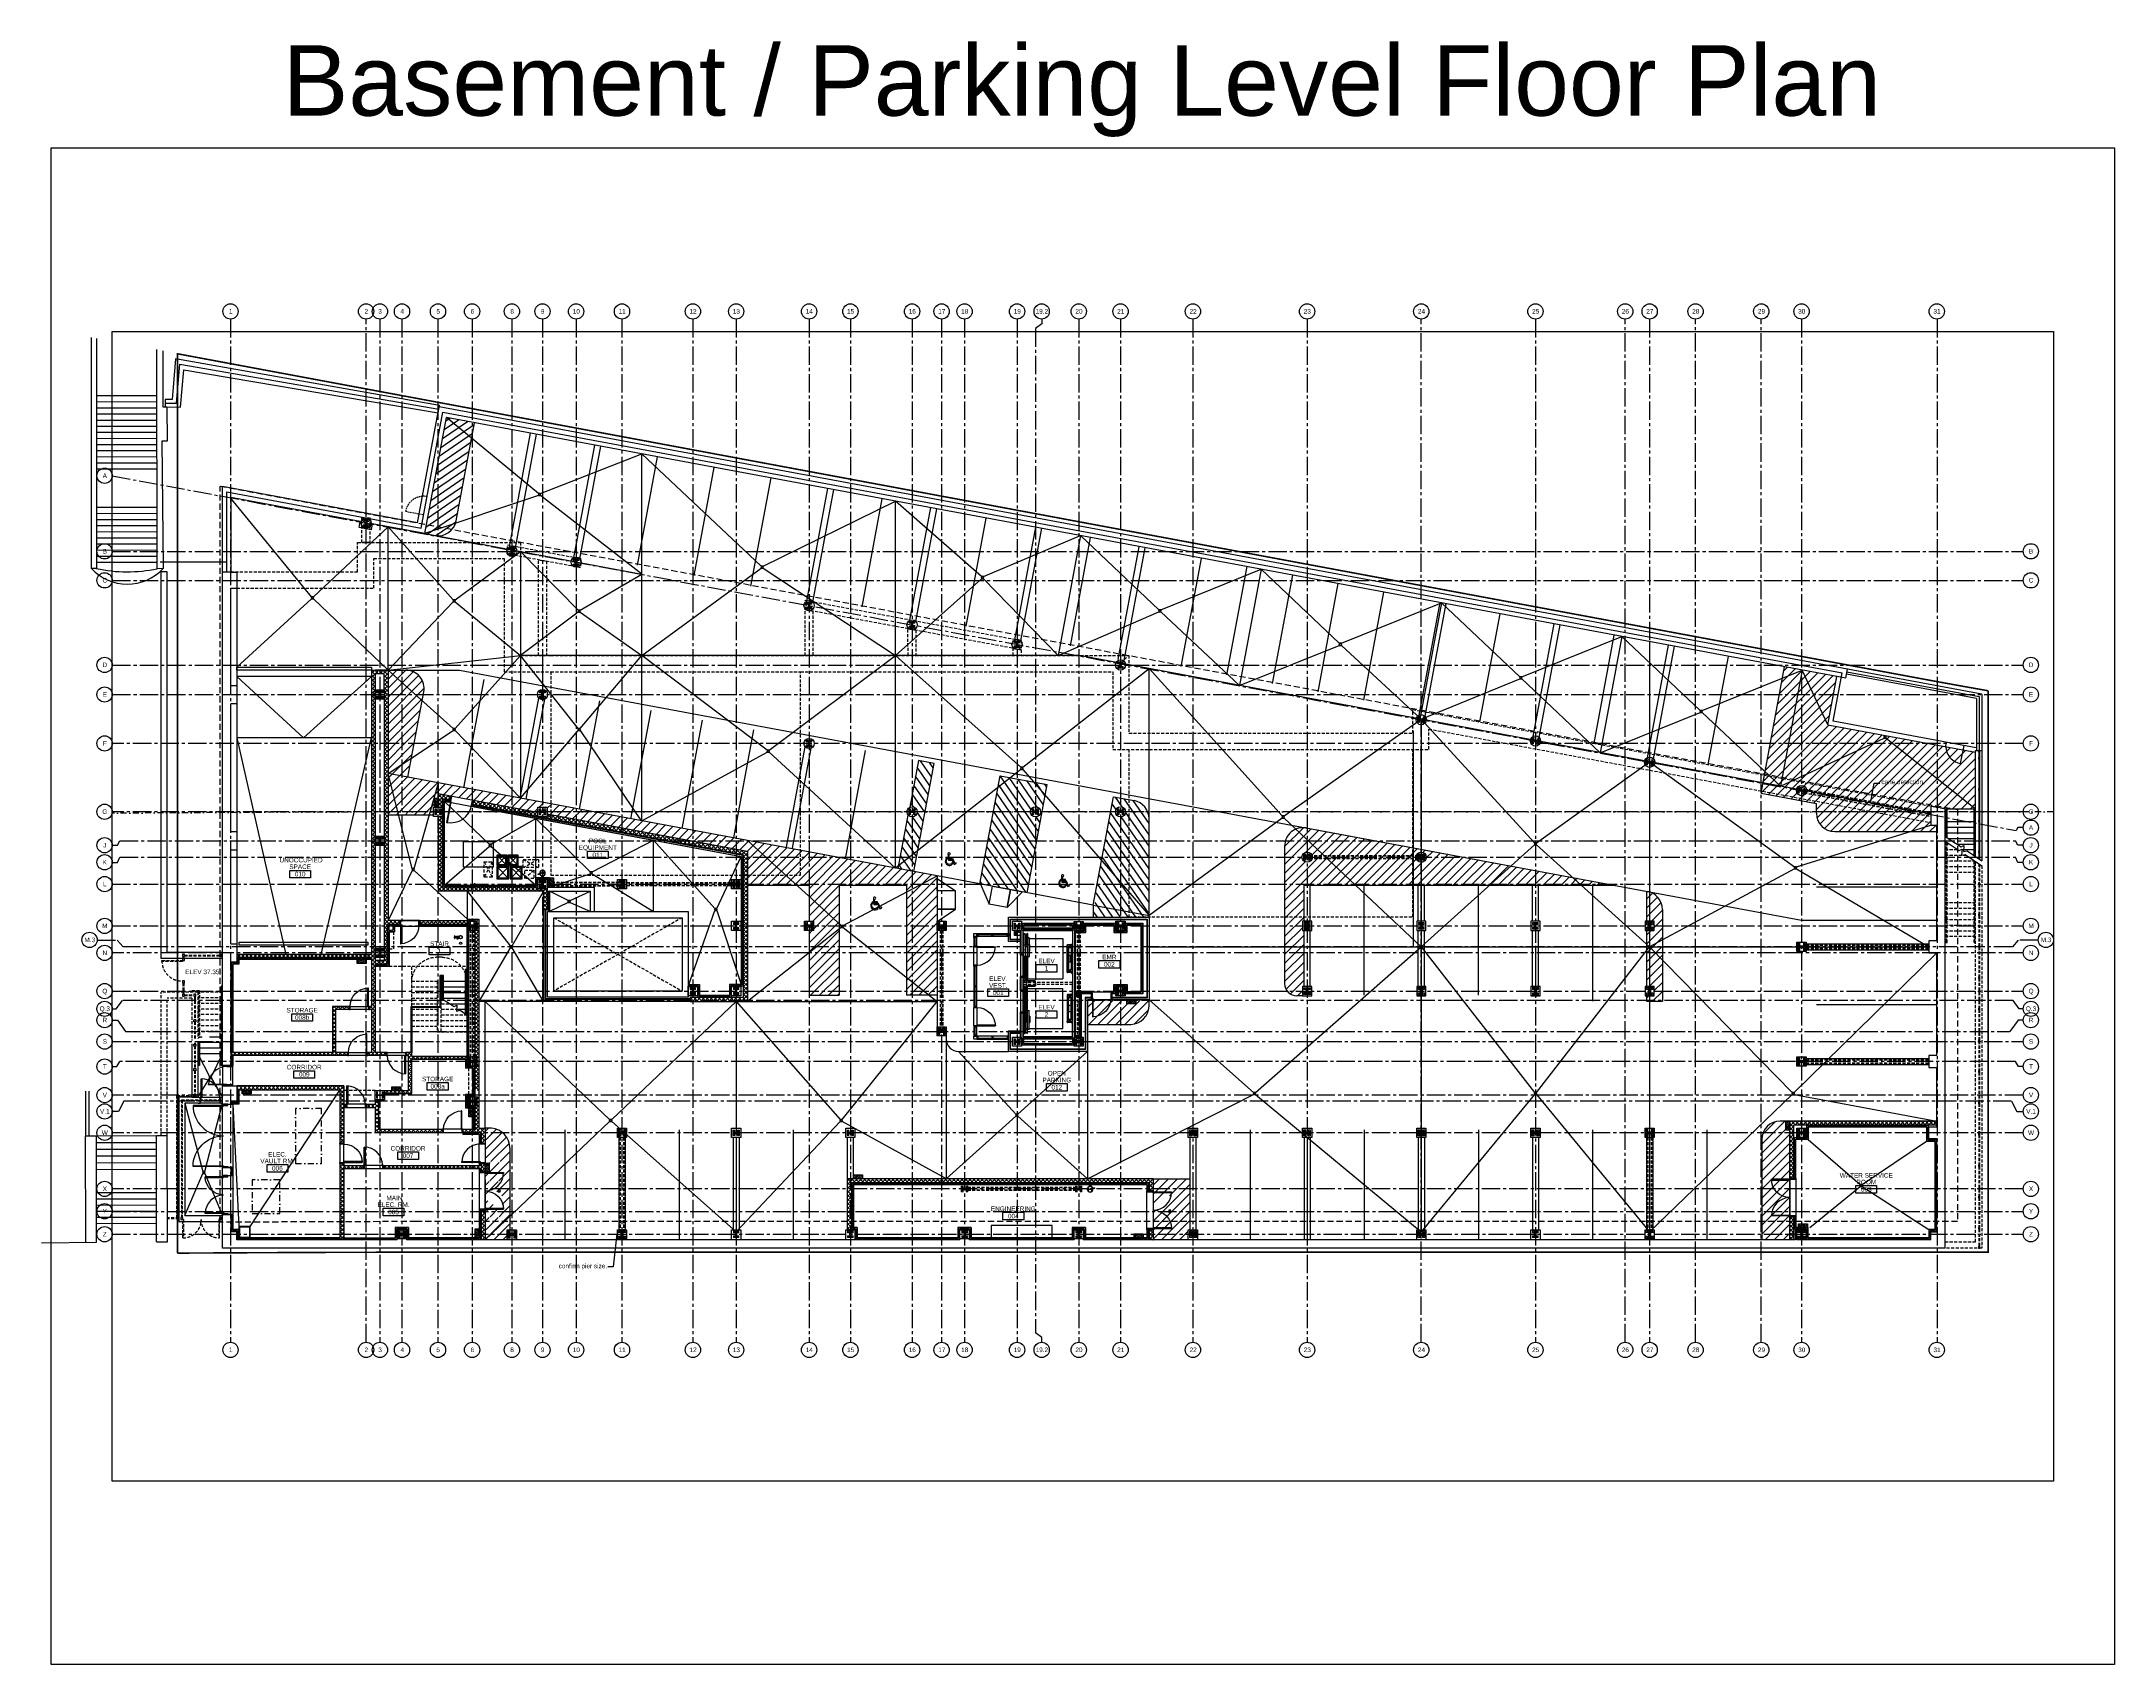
# Model space of a CAD drawing. Header units: inches. Extents: x -3719 to 348, y -844 to 2341.
import ezdxf
from ezdxf.enums import TextEntityAlignment as Align

# ---------------------------------------------------------------- set-up
doc = ezdxf.new("R2010")
doc.units = ezdxf.units.IN
doc.header["$LTSCALE"] = 48
doc.header["$MEASUREMENT"] = 0
for name, pattern in [('CENTER2', [1.125, 0.75, -0.125, 0.125, -0.125]), ('DASHDOT2', [0.5, 0.25, -0.125, 0, -0.125]), ('HIDDEN', [0.375, 0.25, -0.125]), ('HIDDEN2', [0.1875, 0.125, -0.0625]), ('PHANTOM2', [1.25, 0.625, -0.125, 0.125, -0.125, 0.125, -0.125])]:
    doc.linetypes.add(name, pattern=pattern)
doc.layers.get('Defpoints').update_dxf_attribs({"color": 153})
doc.layers.add('A-ANNO-NPLT', color=151, linetype='Continuous', plot=False)
for name, color, linetype, lineweight in [('A-Detl-Hatch', 1, 'Continuous', 18), ('S-Detl-Hatch', 1, 'Continuous', 18), ('S-Detl-Wide', 3, 'Continuous', 35)]:
    doc.layers.add(name, color=color, linetype=linetype, lineweight=lineweight)
for name, color, linetype in [('A-Door', 6, 'Continuous'), ('A-Door-Head', 8, 'Continuous'), ('A-Eqpm-NIC', 5, 'DASHDOT2'), ('A-Flor-Case', 6, 'Continuous'), ('A-Flor-Evtr', 6, 'Continuous'), ('A-Flor-Hral', 6, 'Continuous'), ('A-Flor-Pfix', 4, 'Continuous'), ('A-Flor-Soffit', 6, 'HIDDEN2'), ('A-Flor-Spcl', 5, 'Continuous'), ('A-Flor-Strs', 8, 'Continuous'), ('A-Glaz', 6, 'Continuous'), ('A-Glaz-Sill', 8, 'Continuous'), ('A-Grid(3-32)', 8, 'CENTER2'), ('A-HVAC', 6, 'HIDDEN2'), ('A-Roof-Above', 8, 'HIDDEN2'), ('A-Roof-Below', 1, 'Continuous'), ('A-Site-Element', 2, 'Continuous'), ('A-Site-low walls', 1, 'Continuous'), ('A-Site-Parking', 6, 'Continuous'), ('A-Site-Pave', 8, 'Continuous'), ('A-Site-Property', 3, 'PHANTOM2'), ('A-Site-Setback', 5, 'HIDDEN'), ('A-Tag-Rm(3-32)', 2, 'Continuous'), ('A-Wall-Full', 3, 'Continuous'), ('A-Wall-Hatch', 15, 'Continuous'), ('A-Wall-Hatch Interior', 15, 'Continuous'), ('S-Foundation', 3, 'Continuous'), ('S-Grid-Iden', 2, 'Continuous'), ('S-Site-Curb', 4, 'Continuous'), ('S-Structural Concrete', 4, 'Continuous'), ('S-Structural Fill', 11, 'Continuous'), ('S-Wall-CMU', 2, 'Continuous'), ('S-Wall-Hatch', 8, 'Continuous')]:
    doc.layers.add(name, color=color, linetype=linetype)
doc.layers.add('Zoning Envelope', color=7, linetype='DASHDOT2', true_color=0xaa0061)
doc.styles.add('Arial_1', font='arial.ttf', dxfattribs={"height": 0.092206})
doc.styles.add('G1DIM', font='arial.ttf')
doc.styles.get("Standard").update_dxf_attribs({"font": 'arial.ttf'})
doc.linetypes.add('FENCELINE1', pattern='A,0.25,-0.1,[133,ltypeshp.shx,S=0.1,R=0,X=-0.1,Y=0],-0.1,1', length=1.45)
doc.linetypes.add('FENCELINE2', pattern='A,0.25,-0.1,[132,ltypeshp.shx,S=0.1,R=0,X=-0.1,Y=0],-0.1,1', length=1.45)
pattern_1 = [(45, (315.5, 9197.75), (-8.838835, 8.838835), [])]
pattern_2 = [(45, (-4015.5006, -10042.007), (-3.977476, 3.977476), []), (135, (-4015.5006, -10042.007), (-3.977476, -3.977476), [])]
pattern_3 = [(45, (-3700, -844.257), (-8.838835, 8.838835), [])]
pattern_4 = [(124.4417, (-1873.74, 686.76), (-10.30878, -7.0696), [])]

# ---------------------------------------------------------------- blocks, each defined once
blk = doc.blocks.new('Rm Tag')
blk.add_lwpolyline([(-0.212, 0.076), (0.212, 0.076), (0.212, -0.076), (-0.212, -0.076)], close=True)
for p in [(0, 0.286), (0, 0.149), (0, 0)]:
    blk.add_attdef('XXX', text='', height=0.0938).set_placement(p, align=Align.MIDDLE_CENTER)
blk = doc.blocks.new('MBTA STAIR')
at = {"layer": 'A-Flor-Strs'}
for p, q in [((9.9, 339.5), (128.5, 339.7)), ((9.9, 327.5), (128.5, 327.7)), ((9.9, 315.5), (128.5, 315.7)), ((9.9, 291.4), (128.5, 291.5)), ((10, 303.5), (128.6, 303.7)), ((10, 279.5), (128.6, 279.7)), ((10, 267.5), (128.6, 267.7)), ((10, 255.5), (128.6, 255.7)), ((10.1, 243.5), (128.6, 243.7)), ((10.1, 231.5), (128.7, 231.7)), ((10.1, 219.5), (128.7, 219.7)), ((10.1, 207.5), (128.7, 207.7)), ((10.1, 195.5), (128.7, 195.7)), ((10.3, 120.3), (128.8, 120.5)), ((10.3, 108.3), (128.9, 108.5)), ((10.3, 96.3), (128.9, 96.5)), ((10.3, 84.3), (128.9, 84.5)), ((10.3, 72.3), (128.9, 72.5)), ((10.3, 60.3), (128.9, 60.5)), ((10.4, 48.3), (129, 48.5)), ((10.4, 36.3), (129, 36.5)), ((10.4, 24.3), (129, 24.5)), ((10.4, 12.3), (129, 12.5))]:
    blk.add_line(p, q, dxfattribs=at)
for centre, radius, start, end in [((70.3, 66.3), 96.6, 223.3069, 316.6811), ((69.8, 284), 290.3, 258.0254, 281.7638)]:
    blk.add_arc(centre, radius, start, end, dxfattribs=at)
at = {"layer": 'A-Site-low walls'}
for points in [[(9.8, 451.8), (9.6, 0), (0, 0), (0, 453.7)], [(140.3, 427.4), (140.3, 317.6), (148, 317.6), (148.4, 250.3), (137.9, 249.8), (140.6, 0), (129, -0.2), (128.4, 429.7)]]:
    blk.add_lwpolyline(points, dxfattribs=at)
blk = doc.blocks.new('A$C28466603')
at = {"layer": 'A-Flor-Pfix'}
for p, q in [((7.7, 10.5), (7.7, 14.7)), ((7.7, 14.7), (8, 14.7)), ((8, 10.4), (8, 14.7)), ((13.5, 6.2), (13.5, 7.5)), ((13.5, 3.5), (13.5, 4.7)), ((14, 8), (14, 3))]:
    blk.add_line(p, q, dxfattribs=at)
for centre, radius in [((5.5, 5.5), 5.5), ((5.5, 5.5), 5.25), ((5.5, 8.8), 1.35), ((5.5, 2.1), 1.35)]:
    blk.add_circle(centre, radius, dxfattribs=at)
for centre, radius, start, end in [((22.5, 5.5), 17.3, 173.2948, 186.7052), ((-11.5, 5.5), 17.3, 353.2948, 6.7052), ((12.2, 9.5), 3.48, 248.1607, 291.8393), ((12.2, 1.5), 3.48, 68.1607, 111.8393), ((14, 7.5), 0.5, 90, 180), ((14, 3.5), 0.5, 180, 270)]:
    blk.add_arc(centre, radius, start, end, dxfattribs=at)
blk = doc.blocks.new('GARAGE FLOOR SLOPE')
for p in [(1158.6, 1791.8), (1656.3, 1791.8)]:
    blk.add_point(p)
at = {"layer": 'A-Flor-Pfix'}
for points in [[(956.2, 2297.7), (956.2, 2293.7), (960.2, 2293.7), (960.2, 2297.7)], [(1393.2, 2155.2), (1393.2, 2151.2), (1397.2, 2151.2), (1397.2, 2155.2)], [(1825.3, 2134.7), (1825.3, 2130.7), (1829.3, 2130.7), (1829.3, 2134.7)], [(510.8, 2095.1), (510.8, 2091.1), (514.8, 2091.1), (514.8, 2095.1)], [(788.8, 2089.1), (788.8, 2085.1), (792.8, 2085.1), (792.8, 2089.1)], [(1034.1, 2068.9), (1034.1, 2064.9), (1038.1, 2064.9), (1038.1, 2068.9)], [(2173.3, 2069.9), (2173.3, 2065.9), (2177.3, 2065.9), (2177.3, 2069.9)], [(2527.2, 2003.9), (2527.2, 1999.9), (2531.2, 1999.9), (2531.2, 2003.9)], [(2881.1, 1938), (2881.1, 1934), (2885.1, 1934), (2885.1, 1938)], [(3235, 1872), (3235, 1868), (3239, 1868), (3239, 1872)], [(788.8, 1836.5), (788.8, 1832.5), (792.8, 1832.5), (792.8, 1836.5)], [(1034.1, 1836.5), (1034.1, 1832.5), (1038.1, 1832.5), (1038.1, 1836.5)], [(1404.7, 1794), (1404.7, 1790), (1408.7, 1790), (1408.7, 1794)], [(3595.8, 1821.8), (3595.8, 1817.8), (3599.8, 1817.8), (3599.8, 1821.8)], [(1902.4, 1760.6), (1902.4, 1756.6), (1906.4, 1756.6), (1906.4, 1760.6)], [(2415.1, 1665.1), (2415.1, 1661.1), (2419.1, 1661.1), (2419.1, 1665.1)], [(2910, 1612.6), (2910, 1608.6), (2914, 1608.6), (2914, 1612.6)], [(708.5, 1562), (708.5, 1558), (712.5, 1558), (712.5, 1562)], [(3420.1, 1565.6), (3420.1, 1561.6), (3424.1, 1561.6), (3424.1, 1565.6)], [(1550, 1450.3), (1550, 1446.3), (1554, 1446.3), (1554, 1450.3)], [(900.5, 1410.3), (900.5, 1406.3), (904.5, 1406.3), (904.5, 1410.3)], [(2358.6, 1122.8), (2358.6, 1118.8), (2362.6, 1118.8), (2362.6, 1122.8)], [(2910, 1122.8), (2910, 1118.8), (2914, 1118.8), (2914, 1122.8)], [(3415.8, 1122.8), (3415.8, 1118.8), (3419.8, 1118.8), (3419.8, 1122.8)], [(1095.8, 1069.3), (1095.8, 1065.3), (1099.8, 1065.3), (1099.8, 1069.3)], [(1548, 1069.3), (1548, 1065.3), (1552, 1065.3), (1552, 1069.3)], [(1892.6, 1080.2), (1892.6, 1076.2), (1896.6, 1076.2), (1896.6, 1080.2)]]:
    blk.add_lwpolyline(points, close=True, dxfattribs=at)
for centre in [(958.2, 2295.7), (1395.2, 2153.2), (1827.3, 2132.7), (512.8, 2093.1), (790.8, 2087.1), (1036.1, 2066.9), (2175.3, 2067.9), (2529.2, 2001.9), (2883.1, 1936), (3237, 1870), (790.8, 1834.5), (1036.1, 1834.5), (1406.7, 1792), (3597.8, 1819.8), (1904.4, 1758.6), (2417.1, 1663.1), (2912, 1610.6), (710.5, 1560), (3422.1, 1563.6), (1552, 1448.3), (902.5, 1408.3), (2360.6, 1120.8), (2912, 1120.8), (3417.8, 1120.8), (1097.8, 1067.3), (1550, 1067.3), (1894.6, 1078.2)]:
    blk.add_circle(centre, 2, dxfattribs=at)
at = {"layer": 'A-Roof-Above'}
for p, q in [((980.4, 1979.9), (1470.4, 1979.9)), ((980.4, 1948.1), (1470.4, 1948.1)), ((2114.6, 1827.6), (2671.4, 1827.6))]:
    blk.add_line(p, q, dxfattribs=at)
for points in [[(352.5, 2143.9), (601.4, 2143.9), (601.4, 2201.9), (920.6, 2201.9), (920.6, 1979.9), (980.6, 1979.9)], [(364.5, 2112.1), (633.1, 2112.1), (633.1, 2170.1), (888.9, 2170.1), (888.9, 1948.1), (980.6, 1948.1)], [(1470.4, 1979.9), (2114.6, 1979.9), (2114.6, 1827.6)], [(980.6, 1948.1), (980.6, 1549.1), (1470.4, 1549.1), (1470.4, 1948.1)], [(1470.4, 1948.1), (2082.9, 1948.1), (2082.9, 1795.8), (2703.1, 1795.8), (2703.1, 1835.7), (3687.5, 1652.2)], [(2671.4, 1827.6), (2671.4, 1873.9), (3715.5, 1679.3)], [(2114.6, 1795.8), (2114.6, 1467.1), (2671.4, 1467.1), (2671.4, 1795.8)]]:
    blk.add_lwpolyline(points, dxfattribs=at)
at = {"layer": 'A-Site-Parking'}
blk.add_line((750, 1666.7), (661, 1666.7), dxfattribs=at)
at = {"layer": 'A-Site-Pave'}
for p, q in [((956.2, 2297.7), (775.5, 2447.1)), ((960.2, 2297.7), (1158.6, 2375.7)), ((1393.2, 2155.2), (1158.6, 2375.7)), ((1158.6, 1979.9), (1158.6, 2375.7)), ((510.8, 2095.1), (352, 2289.3)), ((956.2, 2293.7), (733.1, 2219.1)), ((1158.6, 2139.8), (960.2, 2293.7)), ((1397.2, 2155.2), (1656.3, 2282.9)), ((1825.3, 2134.7), (1656.3, 2282.9)), ((1656.3, 1979.9), (1656.3, 2282.9)), ((514.8, 2095.1), (661, 2232.6)), ((661, 1951.3), (661, 2232.6)), ((788.8, 2089.1), (661, 2232.6)), ((733.1, 2219.1), (1158.6, 2139.8)), ((1829.3, 2134.7), (2019.7, 2215.2)), ((2019.7, 2215.2), (1975.8, 1979.9)), ((2173.3, 2069.9), (2020.1, 2215.1)), ((792.8, 2089.1), (920.6, 2184.2)), ((920.6, 2184.2), (920.6, 1699.8)), ((1034.1, 2068.9), (920.6, 2184.2)), ((1038.1, 2068.9), (1158.6, 2139.8)), ((1158.6, 1979.9), (1393.2, 2151.2)), ((1397.2, 2151.2), (1656.3, 1979.9)), ((1656.3, 1979.9), (1825.3, 2130.7)), ((1829.3, 2130.7), (1975.8, 1979.9)), ((2177.3, 2069.9), (2373.6, 2149.2)), ((2373.6, 2149.2), (2331.1, 1921.3)), ((2527.2, 2003.9), (2373.6, 2149.2)), ((510.8, 2091.1), (364.5, 1957.3)), ((514.8, 2091.1), (661, 1951.3)), ((788.8, 2085.1), (661, 1951.3)), ((792.8, 2085.1), (920.6, 1979.9)), ((2531.2, 2003.9), (2727.5, 2083.2)), ((2727.5, 2083.2), (2685, 1855.3)), ((2881.1, 1938), (2727.5, 2083.2)), ((1034.1, 2064.9), (920.6, 1979.9)), ((1038.1, 2064.9), (1158.6, 1979.9)), ((1975.8, 1979.9), (2173.3, 2065.9)), ((2177.3, 2065.9), (2331.1, 1921.3)), ((2331.1, 1921.3), (2527.2, 1999.9)), ((2531.2, 1999.9), (2688, 1854.8)), ((2885.1, 1938), (3081.4, 2017.3)), ((3081.4, 2017.3), (3038.9, 1789.3)), ((3235, 1872), (3081.4, 2017.3)), ((3136, 2007.1), (3136, 1408.3)), ((661, 1951.3), (920.6, 1979.9)), ((792.8, 1836.5), (920.6, 1979.9)), ((1034.1, 1836.5), (920.6, 1979.9)), ((1038.1, 1836.5), (1158.6, 1979.9)), ((1158.6, 1655.5), (1158.6, 1979.9)), ((1404.7, 1794), (1158.6, 1979.9)), ((1408.7, 1794), (1656.3, 1979.9)), ((1902.4, 1760.6), (1656.3, 1979.9)), ((1656.3, 1562.7), (1656.3, 1979.9)), ((1906.4, 1760.6), (2153.9, 1954.3)), ((2153.9, 1954.3), (2415.1, 1665.1)), ((2153.9, 1466.4), (2153.9, 1954.3)), ((628.5, 1938.5), (364.5, 1938.5)), ((364.5, 1938.5), (495.3, 1818.5)), ((495.3, 1818.5), (628.5, 1938.5)), ((788.8, 1836.5), (661, 1951.3)), ((2688, 1854.8), (2881.1, 1934)), ((2885.1, 1934), (3038.9, 1789.3)), ((3239, 1872), (3435.3, 1951.3)), ((3435.3, 1951.3), (3392.8, 1723.4)), ((3485.3, 1844), (3435.3, 1951.3)), ((661, 1748.2), (788.8, 1832.5)), ((792.8, 1832.5), (920.6, 1699.8)), ((920.6, 1699.8), (1034.1, 1832.5)), ((1038.1, 1832.5), (1157.6, 1655.6)), ((2419.1, 1665.1), (2688, 1854.8)), ((2688, 1854.8), (2688, 1408.3)), ((2688, 1854.8), (2910, 1612.6)), ((3038.9, 1789.3), (3235, 1868)), ((3239, 1868), (3392.8, 1723.4)), ((628.5, 1818.5), (364.5, 1818.5)), ((364.5, 1818.5), (460.4, 1393.3)), ((530.1, 1393.3), (628.5, 1818.5)), ((1158.6, 1655.5), (1404.7, 1790)), ((1408.7, 1790), (1656.3, 1562.7)), ((3392.8, 1723.4), (3595.8, 1817.8)), ((3599.8, 1817.8), (3775.5, 1679.3)), ((1902.4, 1756.6), (1656.3, 1562.7)), ((1906.4, 1756.6), (2153.9, 1470)), ((2914, 1612.6), (3136, 1771.2)), ((3136, 1771.2), (3420.1, 1565.6)), ((3136, 1760.4), (3136, 1458.3)), ((708.5, 1562), (661, 1748.2)), ((1738.1, 1547.5), (661, 1748.2)), ((712.5, 1562), (760, 1729.8)), ((760, 1708.2), (760, 1729.8)), ((2415.1, 1661.1), (2153.9, 1470)), ((2419.1, 1661.1), (2688, 1408.3)), ((3424.1, 1565.6), (3687.5, 1647.3)), ((1366, 1616.8), (1550, 1450.3)), ((2910, 1608.6), (2688, 1408.3)), ((2914, 1608.6), (3136, 1408.3)), ((708.5, 1558), (661, 1460.3)), ((817, 1462.3), (712.5, 1558)), ((1554, 1450.3), (1738.1, 1547.5)), ((3420.1, 1561.6), (3136, 1408.3)), ((3424.1, 1561.6), (3683.5, 1408.3)), ((817, 1517.1), (900.5, 1410.3)), ((904.5, 1410.3), (966, 1517.1)), ((2044.6, 1490.3), (2153.9, 1470)), ((1550, 1446.3), (1366, 1301.3)), ((1554, 1446.3), (1738, 1301.3)), ((900.5, 1406.3), (839, 1301.3)), ((966, 1301.1), (904.5, 1406.3)), ((2153.9, 1408.3), (3683.5, 1408.3)), ((2362.6, 1122.8), (2688, 1408.3)), ((2688, 1408.3), (2688, 849.3)), ((2688, 1408.3), (2910, 1122.8)), ((2914, 1122.8), (3136, 1408.3)), ((3136, 1408.3), (3136, 849.3)), ((3415.8, 1122.8), (3136, 1408.3)), ((3419.8, 1122.8), (3699.5, 1396.3)), ((2358.6, 1122.8), (2153.9, 1304.1)), ((966, 1301.3), (839, 1301.3)), ((1095.8, 1069.3), (851.6, 1301.3)), ((851.6, 1052.3), (851.6, 1301.3)), ((1344, 1301.3), (1099.8, 1069.3)), ((1344, 1301.3), (1548, 1069.3)), ((1366, 1301.3), (1738, 1301.3)), ((1552, 1069.3), (1738, 1301.3)), ((1756, 1227.1), (1756, 953.3)), ((1780, 1203.1), (1892.6, 1080.2)), ((1896.6, 1080.2), (2033.1, 1203.1)), ((2033.1, 1203.1), (2033.1, 953.3)), ((2033.1, 953.3), (2358.6, 1118.8)), ((2362.6, 1118.8), (2688, 849.3)), ((2910, 1118.8), (2688, 849.3)), ((2914, 1118.8), (3136, 849.3)), ((3415.8, 1118.8), (3136, 849.3)), ((3419.8, 1118.8), (3699.5, 1066.3)), ((1095.8, 1065.3), (851.6, 833.3)), ((1099.8, 1065.3), (1344, 849.3)), ((1548, 1065.3), (1344, 849.3)), ((1755.6, 953.5), (1552, 1065.3)), ((1892.6, 1076.2), (1756, 953.3)), ((1896.6, 1076.2), (2033.1, 953.3)), ((2464, 1034.3), (2464, 833.3))]:
    blk.add_line(p, q, dxfattribs=at)
for points in [[(364.5, 1957.3), (628.5, 1957.3), (628.5, 1951.3), (364.5, 1951.3)], [(369.2, 1417.7), (621.2, 1417.7), (621.2, 1411.7), (369.2, 1411.7)]]:
    blk.add_lwpolyline(points, close=True, dxfattribs=at)
for points in [[(3687.5, 1668.5), (2016.7, 1979.9), (920.6, 1979.9)], [(695.7, 1951.3), (800.9, 1951.3), (3434, 1460.5), (3699.5, 1460.5)]]:
    blk.add_lwpolyline(points, dxfattribs=at)
blk = doc.blocks.new('Column Bubble')
blk.add_circle((-0.004, -0.002), 0.156)
blk.add_attdef('XX', text='', height=0.0938).set_placement((0, 0), align=Align.MIDDLE_CENTER)
blk = doc.blocks.new('*U9')
at = {"layer": 'A-Detl-Hatch'}
h = blk.add_hatch(dxfattribs=at)
h.set_pattern_fill('ANSI32', color=256, scale=6, style=0)
h.set_pattern_definition([(45, (0, -4.865), (-1.591, 1.591), []), (45, (1.0607, -4.865), (-1.591, 1.591), [])])
edge = h.paths.add_edge_path()
edge.add_line((3.98, -9.73), (3.98, -9.295))
edge.add_line((3.98, -9.295), (0.645, -9.295))
edge.add_arc((0.645, -8.795), 0.5, 180, 270, ccw=False)
edge.add_line((0.145, -8.795), (0.145, -0.935))
edge.add_arc((0.645, -0.935), 0.5, 90, 180, ccw=False)
edge.add_line((0.645, -0.435), (3.98, -0.435))
edge.add_line((3.98, -0.435), (3.98, 0))
edge.add_line((3.98, 0), (-3.98, 0))
edge.add_line((-3.98, 0), (-3.98, -0.435))
edge.add_line((-3.98, -0.435), (-0.645, -0.435))
edge.add_arc((-0.645, -0.935), 0.5, 0, 90, ccw=False)
edge.add_line((-0.145, -0.935), (-0.145, -8.795))
edge.add_arc((-0.645, -8.795), 0.5, -90, 0, ccw=False)
edge.add_line((-0.645, -9.295), (-3.98, -9.295))
edge.add_line((-3.98, -9.295), (-3.98, -9.73))
edge.add_line((-3.98, -9.73), (3.98, -9.73))
at = {"color": 0, "linetype": 'ByBlock'}
blk.add_lwpolyline([(3.98, -9.73), (3.98, -9.295), (0.645, -9.295, -0.41421356), (0.145, -8.795), (0.145, -0.935, -0.41421356), (0.645, -0.435), (3.98, -0.435), (3.98, 0), (-3.98, 0), (-3.98, -0.435), (-0.645, -0.435, -0.41421356), (-0.145, -0.935), (-0.145, -8.795, -0.41421356), (-0.645, -9.295), (-3.98, -9.295), (-3.98, -9.73)], format="xyb", close=True, dxfattribs=at)
blk = doc.blocks.new('W10X33')
at = {"layer": 'S-Detl-Hatch'}
blk.add_lwpolyline([(13773.3, -7309.8), (13773.3, -7306.3), (13769.4, -7306.3), (13769.4, -7300.5), (13773.3, -7300.5), (13773.3, -7297), (13762.3, -7297), (13762.3, -7300.5), (13766.2, -7300.5), (13766.2, -7306.3), (13762.3, -7306.3), (13762.3, -7309.8)], close=True, dxfattribs=at)
at = {"layer": 'S-Detl-Wide'}
blk.add_blockref('*U9', (13767.8, -7298.5), dxfattribs=at)
blk = doc.blocks.new('*U10')
at = {"layer": 'A-Detl-Hatch'}
h = blk.add_hatch(dxfattribs=at)
h.set_pattern_fill('ANSI32', color=256, scale=6, style=0)
h.set_pattern_definition([(45, (0, -6.06), (-1.591, 1.591), []), (45, (1.0607, -6.06), (-1.591, 1.591), [])])
edge = h.paths.add_edge_path()
edge.add_line((6, -12.12), (6, -11.515))
edge.add_line((6, -11.515), (0.795, -11.515))
edge.add_arc((0.795, -10.915), 0.6, 180, 270, ccw=False)
edge.add_line((0.195, -10.915), (0.195, -1.205))
edge.add_arc((0.795, -1.205), 0.6, 90, 180, ccw=False)
edge.add_line((0.795, -0.605), (6, -0.605))
edge.add_line((6, -0.605), (6, 0))
edge.add_line((6, 0), (-6, 0))
edge.add_line((-6, 0), (-6, -0.605))
edge.add_line((-6, -0.605), (-0.795, -0.605))
edge.add_arc((-0.795, -1.205), 0.6, 0, 90, ccw=False)
edge.add_line((-0.195, -1.205), (-0.195, -10.915))
edge.add_arc((-0.795, -10.915), 0.6, 270, 360, ccw=False)
edge.add_line((-0.795, -11.515), (-6, -11.515))
edge.add_line((-6, -11.515), (-6, -12.12))
edge.add_line((-6, -12.12), (6, -12.12))
at = {"color": 0, "linetype": 'ByBlock'}
blk.add_lwpolyline([(6, -12.12), (6, -11.515), (0.795, -11.515, -0.41421356), (0.195, -10.915), (0.195, -1.205, -0.41421356), (0.795, -0.605), (6, -0.605), (6, 0), (-6, 0), (-6, -0.605), (-0.795, -0.605, -0.41421356), (-0.195, -1.205), (-0.195, -10.915, -0.41421356), (-0.795, -11.515), (-6, -11.515), (-6, -12.12)], format="xyb", close=True, dxfattribs=at)
blk = doc.blocks.new('W12X65')
at = {"layer": 'S-Detl-Hatch'}
blk.add_lwpolyline([(13860.6, -7310.3), (13860.6, -7305.7), (13854.8, -7305.7), (13854.8, -7298.8), (13860.6, -7298.8), (13860.6, -7294.2), (13844.6, -7294.2), (13844.6, -7298.8), (13850.4, -7298.8), (13850.4, -7305.7), (13844.6, -7305.7), (13844.6, -7310.3)], close=True, dxfattribs=at)
at = {"layer": 'S-Detl-Wide'}
blk.add_blockref('*U10', (13852.6, -7296.2), dxfattribs=at)
blk = doc.blocks.new('*U18')
at = {"layer": 'A-Detl-Hatch'}
h = blk.add_hatch(dxfattribs=at)
h.set_pattern_fill('ANSI32', color=256, scale=6, style=0)
h.set_pattern_definition([(45, (0, -4.96), (-1.591, 1.591), []), (45, (1.0607, -4.96), (-1.591, 1.591), [])])
edge = h.paths.add_edge_path()
edge.add_line((3.9925, -9.92), (3.9925, -9.39))
edge.add_line((3.9925, -9.39), (0.6575, -9.39))
edge.add_arc((0.6575, -8.89), 0.5, 180, 270, ccw=False)
edge.add_line((0.1575, -8.89), (0.1575, -1.03))
edge.add_arc((0.6575, -1.03), 0.5, 90, 180, ccw=False)
edge.add_line((0.6575, -0.53), (3.9925, -0.53))
edge.add_line((3.9925, -0.53), (3.9925, 0))
edge.add_line((3.9925, 0), (-3.9925, 0))
edge.add_line((-3.9925, 0), (-3.9925, -0.53))
edge.add_line((-3.9925, -0.53), (-0.6575, -0.53))
edge.add_arc((-0.6575, -1.03), 0.5, 0, 90, ccw=False)
edge.add_line((-0.1575, -1.03), (-0.1575, -8.89))
edge.add_arc((-0.6575, -8.89), 0.5, -90, 0, ccw=False)
edge.add_line((-0.6575, -9.39), (-3.9925, -9.39))
edge.add_line((-3.9925, -9.39), (-3.9925, -9.92))
edge.add_line((-3.9925, -9.92), (3.9925, -9.92))
at = {"color": 0, "linetype": 'ByBlock'}
blk.add_lwpolyline([(3.9925, -9.92), (3.9925, -9.39), (0.6575, -9.39, -0.414213562), (0.1575, -8.89), (0.1575, -1.03, -0.414213562), (0.6575, -0.53), (3.9925, -0.53), (3.9925, 0), (-3.9925, 0), (-3.9925, -0.53), (-0.6575, -0.53, -0.414213562), (-0.1575, -1.03), (-0.1575, -8.89, -0.414213562), (-0.6575, -9.39), (-3.9925, -9.39), (-3.9925, -9.92)], format="xyb", close=True, dxfattribs=at)
blk = doc.blocks.new('w10x39')
at = {"layer": 'S-Detl-Hatch'}
blk.add_lwpolyline([(13843.6, -7311.4), (13843.6, -7306.8), (13839.7, -7306.8), (13839.7, -7302), (13843.6, -7302), (13843.6, -7297.4), (13831.6, -7297.4), (13831.6, -7302), (13835.4, -7302), (13835.4, -7306.8), (13831.6, -7306.8), (13831.6, -7311.4)], close=True, dxfattribs=at)
at = {"layer": 'S-Detl-Wide'}
blk.add_blockref('*U18', (13837.6, -7299.4), dxfattribs=at)
blk = doc.blocks.new('*U19')
at = {"layer": 'A-Detl-Hatch'}
h = blk.add_hatch(dxfattribs=at)
h.set_pattern_fill('ANSI32', color=256, scale=6, style=0)
h.set_pattern_definition([(45, (0, -5.05), (-1.591, 1.591), []), (45, (1.0607, -5.05), (-1.591, 1.591), [])])
edge = h.paths.add_edge_path()
edge.add_line((4.01, -10.1), (4.01, -9.48))
edge.add_line((4.01, -9.48), (0.675, -9.48))
edge.add_arc((0.675, -8.98), 0.5, 180, 270, ccw=False)
edge.add_line((0.175, -8.98), (0.175, -1.12))
edge.add_arc((0.675, -1.12), 0.5, 90, 180, ccw=False)
edge.add_line((0.675, -0.62), (4.01, -0.62))
edge.add_line((4.01, -0.62), (4.01, 0))
edge.add_line((4.01, 0), (-4.01, 0))
edge.add_line((-4.01, 0), (-4.01, -0.62))
edge.add_line((-4.01, -0.62), (-0.675, -0.62))
edge.add_arc((-0.675, -1.12), 0.5, 0, 90, ccw=False)
edge.add_line((-0.175, -1.12), (-0.175, -8.98))
edge.add_arc((-0.675, -8.98), 0.5, -90, 0, ccw=False)
edge.add_line((-0.675, -9.48), (-4.01, -9.48))
edge.add_line((-4.01, -9.48), (-4.01, -10.1))
edge.add_line((-4.01, -10.1), (4.01, -10.1))
at = {"color": 0, "linetype": 'ByBlock'}
blk.add_lwpolyline([(4.01, -10.1), (4.01, -9.48), (0.675, -9.48, -0.41421356), (0.175, -8.98), (0.175, -1.12, -0.41421356), (0.675, -0.62), (4.01, -0.62), (4.01, 0), (-4.01, 0), (-4.01, -0.62), (-0.675, -0.62, -0.41421356), (-0.175, -1.12), (-0.175, -8.98, -0.41421356), (-0.675, -9.48), (-4.01, -9.48), (-4.01, -10.1)], format="xyb", close=True, dxfattribs=at)
blk = doc.blocks.new('W10X45')
at = {"layer": 'S-Detl-Hatch'}
blk.add_lwpolyline([(13921.9, -7311.4), (13921.9, -7306.7), (13918.1, -7306.7), (13918.1, -7301.9), (13921.9, -7301.9), (13921.9, -7297.3), (13909.9, -7297.3), (13909.9, -7301.9), (13913.7, -7301.9), (13913.7, -7306.7), (13909.9, -7306.7), (13909.9, -7311.4)], close=True, dxfattribs=at)
at = {"layer": 'S-Detl-Wide'}
blk.add_blockref('*U19', (13915.9, -7299.3), dxfattribs=at)
blk = doc.blocks.new('*U22')
at = {"layer": 'A-Detl-Hatch'}
h = blk.add_hatch(dxfattribs=at)
h.set_pattern_fill('ANSI32', color=256, scale=6, style=0)
h.set_pattern_definition([(45, (0, -6.03), (-1.591, 1.591), []), (45, (1.0607, -6.03), (-1.591, 1.591), [])])
edge = h.paths.add_edge_path()
edge.add_line((4.0225, -12.06), (4.0225, -11.485))
edge.add_line((4.0225, -11.485), (0.7675, -11.485))
edge.add_arc((0.7675, -10.885), 0.6, 180, 270, ccw=False)
edge.add_line((0.1675, -10.885), (0.1675, -1.175))
edge.add_arc((0.7675, -1.175), 0.6, 90, 180, ccw=False)
edge.add_line((0.7675, -0.575), (4.0225, -0.575))
edge.add_line((4.0225, -0.575), (4.0225, 0))
edge.add_line((4.0225, 0), (-4.0225, 0))
edge.add_line((-4.0225, 0), (-4.0225, -0.575))
edge.add_line((-4.0225, -0.575), (-0.7675, -0.575))
edge.add_arc((-0.7675, -1.175), 0.6, 0, 90, ccw=False)
edge.add_line((-0.1675, -1.175), (-0.1675, -10.885))
edge.add_arc((-0.7675, -10.885), 0.6, 270, 360, ccw=False)
edge.add_line((-0.7675, -11.485), (-4.0225, -11.485))
edge.add_line((-4.0225, -11.485), (-4.0225, -12.06))
edge.add_line((-4.0225, -12.06), (4.0225, -12.06))
at = {"color": 0, "linetype": 'ByBlock'}
blk.add_lwpolyline([(4.0225, -12.06), (4.0225, -11.485), (0.7675, -11.485, -0.414213562), (0.1675, -10.885), (0.1675, -1.175, -0.414213562), (0.7675, -0.575), (4.0225, -0.575), (4.0225, 0), (-4.0225, 0), (-4.0225, -0.575), (-0.7675, -0.575, -0.414213562), (-0.1675, -1.175), (-0.1675, -10.885, -0.414213562), (-0.7675, -11.485), (-4.0225, -11.485), (-4.0225, -12.06)], format="xyb", close=True, dxfattribs=at)
blk = doc.blocks.new('W12X45')
at = {"layer": 'S-Detl-Hatch'}
blk.add_lwpolyline([(14163.5, -7310), (14163.5, -7305.4), (14159.6, -7305.4), (14159.6, -7298.5), (14163.5, -7298.5), (14163.5, -7293.9), (14151.5, -7293.9), (14151.5, -7298.5), (14155.3, -7298.5), (14155.3, -7305.4), (14151.5, -7305.4), (14151.5, -7310)], close=True, dxfattribs=at)
at = {"layer": 'S-Detl-Wide'}
blk.add_blockref('*U22', (14157.5, -7295.9), dxfattribs=at)
blk = doc.blocks.new('*U15')
at = {"layer": 'A-Detl-Hatch'}
h = blk.add_hatch(dxfattribs=at)
h.set_pattern_fill('ANSI32', color=256, scale=6, style=0)
h.set_pattern_definition([(45, (0, -5.97), (-1.591, 1.591), []), (45, (1.0607, -5.97), (-1.591, 1.591), [])])
edge = h.paths.add_edge_path()
edge.add_line((4.0025, -11.94), (4.0025, -11.425))
edge.add_line((4.0025, -11.425), (0.7475, -11.425))
edge.add_arc((0.7475, -10.825), 0.6, 180, 270, ccw=False)
edge.add_line((0.1475, -10.825), (0.1475, -1.115))
edge.add_arc((0.7475, -1.115), 0.6, 90, 180, ccw=False)
edge.add_line((0.7475, -0.515), (4.0025, -0.515))
edge.add_line((4.0025, -0.515), (4.0025, 0))
edge.add_line((4.0025, 0), (-4.0025, 0))
edge.add_line((-4.0025, 0), (-4.0025, -0.515))
edge.add_line((-4.0025, -0.515), (-0.7475, -0.515))
edge.add_arc((-0.7475, -1.115), 0.6, 0, 90, ccw=False)
edge.add_line((-0.1475, -1.115), (-0.1475, -10.825))
edge.add_arc((-0.7475, -10.825), 0.6, -90, 0, ccw=False)
edge.add_line((-0.7475, -11.425), (-4.0025, -11.425))
edge.add_line((-4.0025, -11.425), (-4.0025, -11.94))
edge.add_line((-4.0025, -11.94), (4.0025, -11.94))
at = {"color": 0, "linetype": 'ByBlock'}
blk.add_lwpolyline([(4.0025, -11.94), (4.0025, -11.425), (0.7475, -11.425, -0.414213562), (0.1475, -10.825), (0.1475, -1.115, -0.414213562), (0.7475, -0.515), (4.0025, -0.515), (4.0025, 0), (-4.0025, 0), (-4.0025, -0.515), (-0.7475, -0.515, -0.414213562), (-0.1475, -1.115), (-0.1475, -10.825, -0.414213562), (-0.7475, -11.425), (-4.0025, -11.425), (-4.0025, -11.94)], format="xyb", close=True, dxfattribs=at)
blk = doc.blocks.new('W12X40')
at = {"layer": 'S-Detl-Hatch'}
blk.add_lwpolyline([(14080.9, -7310.3), (14080.9, -7305.8), (14077, -7305.8), (14077, -7298.9), (14080.9, -7298.9), (14080.9, -7294.3), (14068.9, -7294.3), (14068.9, -7298.9), (14072.7, -7298.9), (14072.7, -7305.8), (14068.9, -7305.8), (14068.9, -7310.3)], close=True, dxfattribs=at)
at = {"layer": 'S-Detl-Wide'}
blk.add_blockref('*U15', (14074.9, -7296.3), dxfattribs=at)
blk = doc.blocks.new('*U16')
at = {"layer": 'A-Detl-Hatch'}
h = blk.add_hatch(dxfattribs=at)
h.set_pattern_fill('ANSI32', color=256, scale=6, style=0)
h.set_pattern_definition([(45, (0, -4.99), (-1.591, 1.591), []), (45, (1.0607, -4.99), (-1.591, 1.591), [])])
edge = h.paths.add_edge_path()
edge.add_line((5, -9.98), (5, -9.42))
edge.add_line((5, -9.42), (0.67, -9.42))
edge.add_arc((0.67, -8.92), 0.5, 180, 270, ccw=False)
edge.add_line((0.17, -8.92), (0.17, -1.06))
edge.add_arc((0.67, -1.06), 0.5, 90, 180, ccw=False)
edge.add_line((0.67, -0.56), (5, -0.56))
edge.add_line((5, -0.56), (5, 0))
edge.add_line((5, 0), (-5, 0))
edge.add_line((-5, 0), (-5, -0.56))
edge.add_line((-5, -0.56), (-0.67, -0.56))
edge.add_arc((-0.67, -1.06), 0.5, 0, 90, ccw=False)
edge.add_line((-0.17, -1.06), (-0.17, -8.92))
edge.add_arc((-0.67, -8.92), 0.5, -90, 0, ccw=False)
edge.add_line((-0.67, -9.42), (-5, -9.42))
edge.add_line((-5, -9.42), (-5, -9.98))
edge.add_line((-5, -9.98), (5, -9.98))
at = {"color": 0, "linetype": 'ByBlock'}
blk.add_lwpolyline([(5, -9.98), (5, -9.42), (0.67, -9.42, -0.4142136), (0.17, -8.92), (0.17, -1.06, -0.4142136), (0.67, -0.56), (5, -0.56), (5, 0), (-5, 0), (-5, -0.56), (-0.67, -0.56, -0.4142136), (-0.17, -1.06), (-0.17, -8.92, -0.4142136), (-0.67, -9.42), (-5, -9.42), (-5, -9.98)], format="xyb", close=True, dxfattribs=at)
blk = doc.blocks.new('W10x49')
at = {"layer": 'S-Detl-Hatch'}
blk.add_lwpolyline([(14011.1, -7309.8), (14011.1, -7306.2), (14006.3, -7306.2), (14006.3, -7300.4), (14011.1, -7300.4), (14011.1, -7296.8), (13998.1, -7296.8), (13998.1, -7300.4), (14002.9, -7300.4), (14002.9, -7306.2), (13998.1, -7306.2), (13998.1, -7309.8)], close=True, dxfattribs=at)
at = {"layer": 'S-Detl-Wide'}
blk.add_blockref('*U16', (14004.6, -7298.3), dxfattribs=at)
blk = doc.blocks.new('*U285')
at = {"layer": 'A-Detl-Hatch'}
h = blk.add_hatch(dxfattribs=at)
h.set_pattern_fill('ANSI32', color=256, scale=6, style=0)
h.set_pattern_definition([(45, (0, -6.265), (-1.591, 1.591), []), (45, (1.0607, -6.265), (-1.591, 1.591), [])])
edge = h.paths.add_edge_path()
edge.add_line((6.0625, -12.53), (6.0625, -11.72))
edge.add_line((6.0625, -11.72), (0.8575, -11.72))
edge.add_arc((0.8575, -11.12), 0.6, 180, 270, ccw=False)
edge.add_line((0.2575, -11.12), (0.2575, -1.41))
edge.add_arc((0.8575, -1.41), 0.6, 90, 180, ccw=False)
edge.add_line((0.8575, -0.81), (6.0625, -0.81))
edge.add_line((6.0625, -0.81), (6.0625, 0))
edge.add_line((6.0625, 0), (-6.0625, 0))
edge.add_line((-6.0625, 0), (-6.0625, -0.81))
edge.add_line((-6.0625, -0.81), (-0.8575, -0.81))
edge.add_arc((-0.8575, -1.41), 0.6, 0, 90, ccw=False)
edge.add_line((-0.2575, -1.41), (-0.2575, -11.12))
edge.add_arc((-0.8575, -11.12), 0.6, -90, 0, ccw=False)
edge.add_line((-0.8575, -11.72), (-6.0625, -11.72))
edge.add_line((-6.0625, -11.72), (-6.0625, -12.53))
edge.add_line((-6.0625, -12.53), (6.0625, -12.53))
at = {"color": 0, "linetype": 'ByBlock'}
blk.add_lwpolyline([(6.0625, -12.53), (6.0625, -11.72), (0.8575, -11.72, -0.414213562), (0.2575, -11.12), (0.2575, -1.41, -0.414213562), (0.8575, -0.81), (6.0625, -0.81), (6.0625, 0), (-6.0625, 0), (-6.0625, -0.81), (-0.8575, -0.81, -0.414213562), (-0.2575, -1.41), (-0.2575, -11.12, -0.414213562), (-0.8575, -11.72), (-6.0625, -11.72), (-6.0625, -12.53)], format="xyb", close=True, dxfattribs=at)
blk = doc.blocks.new('*U60')
at = {"layer": 'A-Detl-Hatch'}
h = blk.add_hatch(dxfattribs=at)
h.set_pattern_fill('ANSI32', color=256, scale=6, style=0)
h.set_pattern_definition([(45, (0, -6.19), (-1.591, 1.591), []), (45, (1.0607, -6.19), (-1.591, 1.591), [])])
edge = h.paths.add_edge_path()
edge.add_line((6.04, -12.38), (6.04, -11.645))
edge.add_line((6.04, -11.645), (0.835, -11.645))
edge.add_arc((0.835, -11.045), 0.6, 180, 270, ccw=False)
edge.add_line((0.235, -11.045), (0.235, -1.335))
edge.add_arc((0.835, -1.335), 0.6, 90, 180, ccw=False)
edge.add_line((0.835, -0.735), (6.04, -0.735))
edge.add_line((6.04, -0.735), (6.04, 0))
edge.add_line((6.04, 0), (-6.04, 0))
edge.add_line((-6.04, 0), (-6.04, -0.735))
edge.add_line((-6.04, -0.735), (-0.835, -0.735))
edge.add_arc((-0.835, -1.335), 0.6, 0, 90, ccw=False)
edge.add_line((-0.235, -1.335), (-0.235, -11.045))
edge.add_arc((-0.835, -11.045), 0.6, 270, 360, ccw=False)
edge.add_line((-0.835, -11.645), (-6.04, -11.645))
edge.add_line((-6.04, -11.645), (-6.04, -12.38))
edge.add_line((-6.04, -12.38), (6.04, -12.38))
at = {"color": 0, "linetype": 'ByBlock'}
blk.add_lwpolyline([(6.04, -12.38), (6.04, -11.645), (0.835, -11.645, -0.41421356), (0.235, -11.045), (0.235, -1.335, -0.41421356), (0.835, -0.735), (6.04, -0.735), (6.04, 0), (-6.04, 0), (-6.04, -0.735), (-0.835, -0.735, -0.41421356), (-0.235, -1.335), (-0.235, -11.045, -0.41421356), (-0.835, -11.645), (-6.04, -11.645), (-6.04, -12.38)], format="xyb", close=True, dxfattribs=at)
blk = doc.blocks.new('LOWER LEVEL - STRUCTURAL GRID')
at = {"layer": 'A-Grid(3-32)'}
for p, q in [((-3663.5, -7402), (-3663.5, -9409.8)), ((-3397.5, -9409.8), (-3397.5, -7402)), ((-3370.5, -7402), (-3370.5, -9409.8)), ((-3327.5, -7402), (-3327.5, -9409.8)), ((-3256.5, -7402), (-3256.5, -9409.8)), ((-3189.5, -7402), (-3189.5, -9409.8)), ((-3111.5, -7402), (-3111.5, -9409.8)), ((-3051.5, -7402), (-3051.5, -9409.8)), ((-2985.5, -7402), (-2985.5, -9409.8)), ((-2895.5, -7402), (-2895.5, -9409.8)), ((-2756.5, -7402), (-2756.5, -9409.8)), ((-2671.5, -7402), (-2671.5, -9409.8)), ((-2528.5, -7402), (-2528.5, -9409.8)), ((-2447.5, -7402), (-2447.5, -9409.8)), ((-2326.5, -7402), (-2326.5, -9409.8)), ((-2268.5, -7402), (-2268.5, -9409.8)), ((-2223.5, -7402), (-2223.5, -9409.8)), ((-2120.5, -7402), (-2120.5, -9409.8)), ((-2084.5, -7420.4), (-2084.5, -9391.4)), ((-1999.5, -7402), (-1999.5, -9409.8)), ((-1917.5, -7402), (-1917.5, -9409.8)), ((-1775.5, -7402), (-1775.5, -9409.8)), ((-1551.5, -7402), (-1551.5, -9409.8)), ((-1327.5, -9409.8), (-1327.5, -7402)), ((-1103.5, -7402), (-1103.5, -9409.8)), ((-927.5, -9409.8), (-927.5, -7402)), ((-879.5, -7402), (-879.5, -9409.8)), ((-789.5, -9409.8), (-789.5, -7402)), ((-660.5, -9409.8), (-660.5, -7402)), ((-581.5, -7402), (-581.5, -9409.8)), ((-315.5, -7402), (-315.5, -9409.8)), ((-3895.5, -7709.5), (-160.2, -8405.7)), ((-3895.5, -7857.8), (-146.8, -7857.8)), ((-3895.5, -7914.8), (-146.8, -7914.8)), ((-3895.5, -8080.8), (-146.8, -8080.8)), ((-3895.5, -8138.8), (-146.8, -8138.8)), ((-146.8, -8234.8), (-3895.5, -8234.8)), ((-146.8, -8368.8), (-3895.5, -8368.8)), ((-3880.6, -8425.8), (-161.6, -8425.8)), ((-3880.6, -8457.8), (-161.6, -8457.8)), ((-3895.5, -8510.8), (-146.8, -8510.8)), ((-3895.5, -8592.7), (-146.8, -8592.7)), ((-146.8, -8645.7), (-3895.5, -8645.7)), ((-168, -8633.7), (-3874.3, -8633.7)), ((-3895.5, -8720.8), (-146.8, -8720.8)), ((-166.6, -8738.8), (-3875.7, -8738.8)), ((-3895.5, -8819.7), (-146.8, -8819.7)), ((-3869.7, -8799.7), (-172.6, -8799.7)), ((-161.6, -8858.8), (-3880.7, -8858.8)), ((-146.8, -8924.8), (-3895.5, -8924.8)), ((-169.6, -8936.8), (-159, -8956.8)), ((-159, -8956.8), (-146.8, -8956.8)), ((-146.8, -8998.8), (-3895.5, -8998.8)), ((-146.8, -9108.7), (-3895.5, -9108.7)), ((-3895.5, -9152.8), (-146.8, -9152.8)), ((-3895.5, -9197.8), (-146.8, -9197.8))]:
    blk.add_line(p, q, dxfattribs=at)
for points in [[(-2072.2, -7402), (-2072.2, -7411.5), (-2084.5, -7420.4)], [(-146.8, -8399.9), (-157.3, -8399.9), (-160.2, -8405.7)], [(-3895.5, -8434.6), (-3885, -8434.6), (-3880.6, -8425.8)], [(-3895.5, -8468), (-3885, -8468), (-3880.6, -8457.8)], [(-146.8, -8434.6), (-157.3, -8434.6), (-161.6, -8425.8)], [(-146.8, -8468), (-157.3, -8468), (-161.6, -8457.8)], [(-3925, -8620.4), (-3885.8, -8620.4), (-3874.3, -8633.7)], [(-117.3, -8620.4), (-156.4, -8620.4), (-168, -8633.7)], [(-3895.5, -8755.4), (-3887.9, -8755.4), (-3875.7, -8738.8)], [(-146.8, -8755.4), (-154.4, -8755.4), (-166.6, -8738.8)], [(-3895.5, -8777.7), (-3885.4, -8777.7), (-3869.7, -8799.7)], [(-146.8, -8777.7), (-156.8, -8777.7), (-172.6, -8799.7)], [(-3895.5, -8868.8), (-3886.3, -8868.8), (-3880.7, -8858.8)], [(-146.8, -8868.8), (-155.9, -8868.8), (-161.6, -8858.8)], [(-169.6, -8936.8), (-3872.6, -8936.8), (-3883.2, -8956.8), (-3895.5, -8956.8)], [(-2072.2, -9409.7), (-2072.2, -9400.3), (-2084.5, -9391.4)]]:
    blk.add_lwpolyline(points, dxfattribs=at)
at = {"layer": 'S-Detl-Hatch'}
blk.add_lwpolyline([(-3362.5, -8653.9), (-3362.5, -8649.2), (-3368.3, -8649.2), (-3368.3, -8642.3), (-3362.5, -8642.3), (-3362.5, -8637.6), (-3378.5, -8637.6), (-3378.5, -8642.3), (-3372.7, -8642.3), (-3372.7, -8649.2), (-3378.5, -8649.2), (-3378.5, -8653.9)], close=True, dxfattribs=at)
at = {"layer": 'S-Detl-Wide', "linetype": 'HIDDEN2'}
for p, q in [((-576.2, -8331.7), (-328, -8378)), ((-574.9, -8324.8), (-328, -8370.9)), ((-1546.5, -8455.3), (-1332.6, -8455.3)), ((-1546.5, -8460.3), (-1332.6, -8460.3)), ((-3051.3, -8507.3), (-2895.7, -8507.3)), ((-3051.3, -8514.3), (-2895.7, -8514.3)), ((-2895.3, -8508.3), (-2676.5, -8508.3)), ((-2895.3, -8513.3), (-2676.5, -8513.3)), ((-3192.5, -8858.6), (-3192.5, -8592.9)), ((-3186.5, -8858.6), (-3186.5, -8592.9)), ((-2271, -8592.9), (-2271, -8799.6)), ((-2266, -8592.9), (-2266, -8799.6)), ((-2002, -8592.9), (-2002, -8819.6)), ((-1997, -8592.9), (-1997, -8819.6)), ((-572.5, -8630.2), (-332, -8630.2)), ((-572.5, -8637.2), (-332, -8637.2)), ((-572.5, -8855.3), (-332, -8855.3)), ((-572.5, -8862.3), (-332, -8862.3)), ((-2899, -8998.9), (-2899, -9191.7)), ((-2892, -8998.9), (-2892, -9191.7)), ((-883, -8998.9), (-883, -9191.7)), ((-876, -8998.9), (-876, -9191.7)), ((-2004.4, -9106.2), (-2218.6, -9106.2)), ((-2004.4, -9111.2), (-2218.6, -9111.2))]:
    blk.add_line(p, q, dxfattribs=at)
at = {"layer": 'S-Structural Concrete'}
for points in [[(-3379.5, -8129.8), (-3361.5, -8129.8), (-3361.5, -8147.8), (-3379.5, -8147.8)], [(-3265.5, -8359.8), (-3247.5, -8359.8), (-3247.5, -8377.8), (-3265.5, -8377.8)], [(-3060.5, -8359.8), (-3042.5, -8359.8), (-3042.5, -8377.8), (-3060.5, -8377.8)], [(-3379.5, -8416.8), (-3361.5, -8416.8), (-3361.5, -8434.8), (-3379.5, -8434.8)], [(-3060.5, -8501.8), (-3042.5, -8501.8), (-3042.5, -8519.8), (-3060.5, -8519.8)], [(-2904.5, -8501.8), (-2886.5, -8501.8), (-2886.5, -8519.8), (-2904.5, -8519.8)], [(-2680.5, -8501.8), (-2662.5, -8501.8), (-2662.5, -8519.8), (-2680.5, -8519.8)], [(-3198.5, -8583.7), (-3180.5, -8583.7), (-3180.5, -8601.7), (-3198.5, -8601.7)], [(-2680.5, -8583.7), (-2662.5, -8583.7), (-2662.5, -8601.7), (-2680.5, -8601.7)], [(-2537.5, -8583.7), (-2519.5, -8583.7), (-2519.5, -8601.7), (-2537.5, -8601.7)], [(-2277.5, -8583.7), (-2259.5, -8583.7), (-2259.5, -8601.7), (-2277.5, -8601.7)], [(-2129.5, -8583.7), (-2111.5, -8583.7), (-2111.5, -8601.7), (-2129.5, -8601.7)], [(-2008.5, -8583.9), (-1990.5, -8583.9), (-1990.5, -8601.9), (-2008.5, -8601.9)], [(-1926.5, -8583.7), (-1908.5, -8583.7), (-1908.5, -8601.7), (-1926.5, -8601.7)], [(-1560.5, -8601.7), (-1542.5, -8601.7), (-1542.5, -8583.7), (-1560.5, -8583.7)], [(-1336.5, -8601.7), (-1318.5, -8601.7), (-1318.5, -8583.7), (-1336.5, -8583.7)], [(-1112.5, -8601.7), (-1094.5, -8601.7), (-1094.5, -8583.7), (-1112.5, -8583.7)], [(-888.5, -8601.7), (-870.5, -8601.7), (-870.5, -8583.7), (-888.5, -8583.7)], [(-3379.5, -8636.7), (-3361.5, -8636.7), (-3361.5, -8654.7), (-3379.5, -8654.7)], [(-590.5, -8624.7), (-572.5, -8624.7), (-572.5, -8642.7), (-590.5, -8642.7)], [(-2765.4, -8711.8), (-2747.4, -8711.8), (-2747.4, -8729.8), (-2765.4, -8729.8)], [(-2680.5, -8711.8), (-2662.5, -8711.8), (-2662.5, -8729.8), (-2680.5, -8729.8)], [(-1926.5, -8711.8), (-1908.5, -8711.8), (-1908.5, -8729.8), (-1926.5, -8729.8)], [(-1560.5, -8729.8), (-1542.5, -8729.8), (-1542.5, -8711.8), (-1560.5, -8711.8)], [(-1336.5, -8729.8), (-1318.5, -8729.8), (-1318.5, -8711.8), (-1336.5, -8711.8)], [(-1112.5, -8729.8), (-1094.5, -8729.8), (-1094.5, -8711.8), (-1112.5, -8711.8)], [(-888.5, -8729.8), (-870.5, -8729.8), (-870.5, -8711.8), (-888.5, -8711.8)], [(-2277.5, -8790.7), (-2259.5, -8790.7), (-2259.5, -8808.7), (-2277.5, -8808.7)], [(-2129.5, -8811), (-2111.5, -8811), (-2111.5, -8829), (-2129.5, -8829)], [(-2008.5, -8811), (-1990.5, -8811), (-1990.5, -8829), (-2008.5, -8829)], [(-3198.5, -8849.8), (-3180.5, -8849.8), (-3180.5, -8867.8), (-3198.5, -8867.8)], [(-590.5, -8849.8), (-572.5, -8849.8), (-572.5, -8867.8), (-590.5, -8867.8)], [(-3379.5, -8915.8), (-3361.5, -8915.8), (-3361.5, -8933.8), (-3379.5, -8933.8)], [(-3198.5, -8927.8), (-3180.5, -8927.8), (-3180.5, -8945.8), (-3198.5, -8945.8)], [(-2904.5, -8989.8), (-2886.5, -8989.8), (-2886.5, -9007.8), (-2904.5, -9007.8)], [(-2680.5, -8989.8), (-2662.5, -8989.8), (-2662.5, -9007.8), (-2680.5, -9007.8)], [(-2456.5, -8989.8), (-2438.5, -8989.8), (-2438.5, -9007.8), (-2456.5, -9007.8)], [(-1784.5, -8989.8), (-1766.5, -8989.8), (-1766.5, -9007.8), (-1784.5, -9007.8)], [(-1560.5, -8989.8), (-1542.5, -8989.8), (-1542.5, -9007.8), (-1560.5, -9007.8)], [(-1336.5, -8989.8), (-1318.5, -8989.8), (-1318.5, -9007.8), (-1336.5, -9007.8)], [(-1112.5, -8989.8), (-1094.5, -8989.8), (-1094.5, -9007.8), (-1112.5, -9007.8)], [(-888.5, -8989.8), (-870.5, -8989.8), (-870.5, -9007.8), (-888.5, -9007.8)], [(-590.5, -8989.8), (-572.5, -8989.8), (-572.5, -9007.8), (-590.5, -9007.8)], [(-3336.5, -9188.8), (-3318.5, -9188.8), (-3318.5, -9206.8), (-3336.5, -9206.8)], [(-3120.5, -9188.8), (-3102.5, -9188.8), (-3102.5, -9208.8), (-3120.5, -9208.8)], [(-2904.5, -9188.8), (-2886.5, -9188.8), (-2886.5, -9208.8), (-2904.5, -9208.8)], [(-2680.5, -9188.8), (-2662.5, -9188.8), (-2662.5, -9208.8), (-2680.5, -9208.8)], [(-2456.5, -9188.8), (-2438.5, -9188.8), (-2438.5, -9208.8), (-2456.5, -9208.8)], [(-2232.5, -9188.8), (-2214.5, -9188.8), (-2214.5, -9206.8), (-2232.5, -9206.8)], [(-2008.5, -9188.8), (-1990.5, -9188.8), (-1990.5, -9206.8), (-2008.5, -9206.8)], [(-1784.5, -9188.8), (-1766.5, -9188.8), (-1766.5, -9208.8), (-1784.5, -9208.8)], [(-1336.5, -9188.8), (-1318.5, -9188.8), (-1318.5, -9208.8), (-1336.5, -9208.8)], [(-1112.5, -9188.8), (-1094.5, -9188.8), (-1094.5, -9208.8), (-1112.5, -9208.8)], [(-888.5, -9188.8), (-870.5, -9188.8), (-870.5, -9208.8), (-888.5, -9208.8)], [(-590.5, -9188.8), (-572.5, -9188.8), (-572.5, -9208.8), (-590.5, -9208.8)]]:
    blk.add_lwpolyline(points, close=True, dxfattribs=at)
for centre in [(-3397.5, -7802.3), (-3111.5, -7857.8), (-2985.5, -7879.1), (-2528.5, -7964.3), (-2326.5, -8001.9), (-2120.5, -8040.3), (-1917.5, -8080.8), (-3051.5, -8138.8), (-1327.5, -8188.1), (-2528.5, -8234.8), (-1103.5, -8229.9), (-879.5, -8271.6), (-581.5, -8327.2), (-2326.5, -8368.8), (-2084.5, -8368.8), (-1917.5, -8368.8), (-1551.5, -8457.8), (-1327.5, -8457.8)]:
    blk.add_circle(centre, 10, dxfattribs=at)
for name, p in [('W12X40', (-17472.4, -500)), ('W12X40', (-17186.4, -555.4)), ('W12X40', (-17060.4, -576.8)), ('W10X33', (-16296.3, -660.9)), ('W10X33', (-16094.3, -698.5)), ('W10X33', (-15888.3, -736.9)), ('W10X33', (-15685.3, -777.3)), ('W12X65', (-17223.1, -836.5)), ('W12X40', (-17126.4, -836.4)), ('W10X33', (-16296.3, -931.3)), ('W12X65', (-17223.1, -1123.5)), ('W10x49', (-17056.1, -1207.5)), ('W10x49', (-16900.1, -1207.5)), ('W10X33', (-16439.3, -1289.3)), ('w10x39', (-15389.1, -1288.3)), ('W10X33', (-15095.3, -1289.3)), ('W10X33', (-14871.3, -1289.3)), ('w10x39', (-14717.1, -1288.3)), ('W10X33', (-16524.3, -1417.3)), ('W10X33', (-16439.3, -1417.3)), ('W12X40', (-15402.4, -1418.4)), ('W12X40', (-15178.4, -1418.4)), ('W12X40', (-14954.4, -1418.4))]:
    blk.add_blockref(name, p)
for name, p, rotation in [('w10x39', (-11043.8, -20453), 79.441666666667), ('W12X40', (-10861.2, -20728.4), 79.44166666666703), ('W12X40', (-10637.2, -20770.2), 79.44166666666703), ('W12X45', (-10354, -20907), 79.44166666666386), ('W10X33', (-10559.9, -22136.6), 90), ('W10X33', (-10354.9, -22136.6), 90), ('W10X33', (4976.9, 5399.1), 270), ('W10X33', (5218.9, 5399.1), 270), ('W10X33', (5385.9, 5399.1), 270), ('W10X45', (-8855.8, -22373.6), 90), ('W10X45', (-8631.8, -22373.6), 90), ('W10x49', (-9974.8, -22515.4), 90), ('W12X65', (-10491.7, -22445.3), 90), ('W12X65', (-9830.7, -22445.3), 90), ('W12X65', (-9570.7, -22445.3), 90), ('W10X33', (5182.9, 5175.1), 270), ('W12X65', (-7883.7, -22486.3), 90), ('W10x49', (12453.1, -16024), 180), ('W12X65', (-9570.7, -22652.3), 90), ('W12X65', (-10491.7, -22711.3), 90), ('W12X65', (-7883.7, -22711.3), 90), ('W12X65', (-10491.7, -22789.3), 90), ('W12X65', (-10197.7, -22851.3), 90), ('W10X33', (-9974.9, -22766.6), 90), ('W10X33', (-9750.9, -22766.6), 90), ('w10x39', (-9079.9, -22836.3), 90), ('w10x39', (-8855.9, -22836.3), 90), ('w10x39', (-8631.9, -22836.3), 90), ('W10X45', (-8407.8, -22914.6), 90), ('W12X65', (-8181.7, -22851.3), 90), ('W12X65', (-7883.7, -22851.3), 90), ('W10X33', (-9526.9, -22876.6), 90), ('W10X33', (-9302.9, -22876.6), 90)]:
    blk.add_blockref(name, p, dxfattribs=dict(rotation=rotation))
at = {"xscale": -1}
for name, p, rotation in [('W12X65', (-9301.7, 5259.6), 90), ('W12X65', (-9219.7, 5259.8), 90), ('W12X65', (-9219.7, 5131.8), 90), ('W10X33', (5182.9, -22587.6), 270), ('W12X65', (-9301.7, 5032.6), 90)]:
    blk.add_blockref(name, p, dxfattribs=dict(at, rotation=rotation))
at = {"layer": 'S-Detl-Wide'}
blk.add_blockref('*U60', (-3370.5, -8639.6), dxfattribs=at)
at = {"layer": 'S-Detl-Wide', "rotation": 270}
blk.add_blockref('*U285', (-3364.2, -8924.8), dxfattribs=at)
at = {"layer": 'S-Grid-Iden', "xscale": 96, "yscale": 96, "zscale": 96}
for p, values in [((-3663.1, -7386.8), {'XX': '1'}), ((-3397.1, -7386.8), {'XX': '2'}), ((-3370.1, -7386.8), {'XX': '3'}), ((-3326.7, -7386.9), {'XX': '4'}), ((-3256.1, -7386.8), {'XX': '5'}), ((-3189.1, -7386.8), {'XX': '6'}), ((-3111.1, -7386.8), {'XX': '8'}), ((-3051.1, -7386.8), {'XX': '9'}), ((-2985.1, -7386.8), {'XX': '10'}), ((-2895.1, -7386.8), {'XX': '11'}), ((-2756.1, -7386.8), {'XX': '12'}), ((-2671.1, -7386.8), {'XX': '13'}), ((-2528.1, -7386.8), {'XX': '14'}), ((-2447.1, -7386.8), {'XX': '15'}), ((-2326.1, -7386.8), {'XX': '16'}), ((-2268.1, -7386.8), {'XX': '17'}), ((-2223.1, -7386.8), {'XX': '18'}), ((-2120.1, -7386.8), {'XX': '19'}), ((-2071.8, -7386.8), {'XX': '19.2'}), ((-1999.1, -7386.8), {'XX': '20'}), ((-1917.1, -7386.8), {'XX': '21'}), ((-1775.1, -7386.8), {'XX': '22'}), ((-1551.1, -7386.8), {'XX': '23'}), ((-1327.1, -7386.8), {'XX': '24'}), ((-1103.1, -7386.8), {'XX': '25'}), ((-927.1, -7386.8), {'XX': '26'}), ((-879.1, -7386.8), {'XX': '27'}), ((-789.1, -7386.8), {'XX': '28'}), ((-660.1, -7386.8), {'XX': '29'}), ((-581.1, -7386.8), {'XX': '30'}), ((-315.8, -7386.8), {'XX': '31'}), ((-3910.1, -7709.2), {'XX': 'A'}), ((-3910.1, -7857.5), {'XX': 'B'}), ((-131.3, -7857.5), {'XX': 'B'}), ((-3910.1, -7914.5), {'XX': 'C'}), ((-131.3, -7914.5), {'XX': 'C'}), ((-3910.1, -8080.5), {'XX': 'D'}), ((-131.3, -8080.5), {'XX': 'D'}), ((-3910.1, -8138.5), {'XX': 'E'}), ((-131.3, -8138.5), {'XX': 'E'}), ((-3910.1, -8234.5), {'XX': 'F'}), ((-131.3, -8234.5), {'XX': 'F'}), ((-3910.1, -8368.5), {'XX': 'G'}), ((-131.3, -8368.5), {'XX': 'G'}), ((-131.3, -8399.7), {'XX': 'A'}), ((-3910.1, -8434.3), {'XX': 'J'}), ((-3910.1, -8467.7), {'XX': 'K'}), ((-131.3, -8434.3), {'XX': 'J'}), ((-131.3, -8467.7), {'XX': 'K'}), ((-3910.1, -8510.5), {'XX': 'L'}), ((-131.3, -8510.5), {'XX': 'L'}), ((-3910.1, -8592.5), {'XX': 'M'}), ((-131.3, -8592.5), {'XX': 'M'}), ((-3939.6, -8620.1), {'XX': 'M.3'}), ((-101.8, -8620.1), {'XX': 'M.3'}), ((-3910.1, -8645.5), {'XX': 'N'}), ((-131.3, -8645.5), {'XX': 'N'}), ((-3910.1, -8720.5), {'XX': 'Q'}), ((-3910.1, -8755.2), {'XX': 'Q.3'}), ((-131.3, -8720.5), {'XX': 'Q'}), ((-131.3, -8755.2), {'XX': 'Q.3'}), ((-3910.1, -8777.5), {'XX': 'R'}), ((-131.3, -8777.5), {'XX': 'R'}), ((-3910.1, -8819.5), {'XX': 'S'}), ((-131.3, -8819.5), {'XX': 'S'}), ((-3910.1, -8868.5), {'XX': 'T'}), ((-131.3, -8868.5), {'XX': 'T'}), ((-3910.1, -8924.5), {'XX': 'V'}), ((-3910.1, -8956.6), {'XX': 'V.1'}), ((-131.3, -8924.5), {'XX': 'V'}), ((-131.3, -8956.6), {'XX': 'V.1'}), ((-3910.1, -8998.5), {'XX': 'W'}), ((-131.3, -8998.5), {'XX': 'W'}), ((-3910.1, -9108.5), {'XX': 'X'}), ((-131.3, -9108.5), {'XX': 'X'}), ((-3910.1, -9152.5), {'XX': 'Y'}), ((-131.3, -9152.5), {'XX': 'Y'}), ((-3910.1, -9197.5), {'XX': 'Z'}), ((-131.3, -9197.5), {'XX': 'Z'}), ((-3663.1, -9424.5), {'XX': '1'}), ((-3397.1, -9424.5), {'XX': '2'}), ((-3370.1, -9424.5), {'XX': '3'}), ((-3326.7, -9424.6), {'XX': '4'}), ((-3256.1, -9424.5), {'XX': '5'}), ((-3189.1, -9424.5), {'XX': '6'}), ((-3111.1, -9424.5), {'XX': '8'}), ((-3051.1, -9424.5), {'XX': '9'}), ((-2985.1, -9424.5), {'XX': '10'}), ((-2895.1, -9424.5), {'XX': '11'}), ((-2756, -9424.5), {'XX': '12'}), ((-2671.1, -9424.5), {'XX': '13'}), ((-2528.1, -9424.5), {'XX': '14'}), ((-2447.1, -9424.5), {'XX': '15'}), ((-2326.1, -9424.5), {'XX': '16'}), ((-2268.1, -9424.5), {'XX': '17'}), ((-2223.1, -9424.5), {'XX': '18'}), ((-2120.1, -9424.5), {'XX': '19'}), ((-2071.8, -9424.5), {'XX': '19.2'}), ((-1999.1, -9424.5), {'XX': '20'}), ((-1917.1, -9424.5), {'XX': '21'}), ((-1775.1, -9424.5), {'XX': '22'}), ((-1551.1, -9424.5), {'XX': '23'}), ((-1327.1, -9424.5), {'XX': '24'}), ((-1103.1, -9424.5), {'XX': '25'}), ((-927.1, -9424.5), {'XX': '26'}), ((-879.1, -9424.5), {'XX': '27'}), ((-789.1, -9424.5), {'XX': '28'}), ((-660.1, -9424.5), {'XX': '29'}), ((-581.1, -9424.5), {'XX': '30'}), ((-315.8, -9424.5), {'XX': '31'})]:
    blk.add_blockref('Column Bubble', p, dxfattribs=at).add_auto_attribs(values)
blk = doc.blocks.new('Door 36in')
blk.add_lwpolyline([(0, 36), (1.5, 36), (1.5, 0), (0, 0)], close=True)
blk.add_arc((0, 0), 36, 0, 90)
blk = doc.blocks.new('Otis Elev. Gen 2')
at = {"layer": 'A-Flor-Evtr'}
for p, q in [((-71.9, 13), (-75.9, 13)), ((-75.9, 12.3), (-75.9, 13)), ((-75.9, 12.3), (-75.5, 12)), ((-75.5, 12), (-74.8, 12)), ((-74.6, 11.9), (-74.1, 11.5)), ((-73.7, 12.6), (-74.1, 12.2)), ((-74.1, 12.2), (-74.1, 3.6)), ((-74.1, 3.6), (-73.7, 3.2)), ((-74.1, 3), (-74.1, 3.6)), ((-19.6, 3.1), (-74.1, 3.1)), ((-58.6, 3), (-74.1, 3)), ((-73.7, 12.6), (-71.7, 12.6)), ((-73.7, 3.2), (-72, 3.2)), ((-72, 4.5), (-71.7, 4.5)), ((-72, 3.2), (-72, 4.5)), ((-72, 4.2), (-21.6, 4.2)), ((-71.9, 12.6), (-71.9, 13)), ((-71.7, 10.2), (-71.7, 12.6)), ((-71.7, 6.8), (-71.7, 10.2)), ((-71.7, 4.5), (-71.7, 6.8)), ((-71.6, 10.2), (-71.5, 10.2)), ((-71.5, 6.7), (-71.6, 6.7)), ((-71.5, 4.3), (-69.9, 4.3)), ((-71.4, 10.1), (-71.2, 8.8)), ((-71.2, 8.2), (-71.4, 6.8)), ((-71.1, 8.7), (-70.7, 8.7)), ((-70.7, 8.3), (-71.1, 8.3)), ((-70.7, 8.7), (-70.6, 8.8)), ((-70.6, 8.2), (-70.7, 8.3)), ((-70.6, 8.8), (-69.3, 8.8)), ((-69.3, 8.2), (-70.6, 8.2)), ((-70.2, 9.2), (-69.1, 9.2)), ((-70.2, 9.1), (-70.2, 9.2)), ((-70.2, 9.1), (-69.1, 9.1)), ((-69.1, 7.9), (-70.2, 7.9)), ((-70.2, 7.9), (-70.2, 7.8)), ((-69.1, 7.8), (-70.2, 7.8)), ((-70.1, 9.1), (-69.2, 9.1)), ((-70.1, 8.9), (-70.1, 9.1)), ((-69.2, 8.9), (-70.1, 8.9)), ((-70.1, 8.9), (-70.1, 8.8)), ((-69.3, 8.8), (-70.1, 8.8)), ((-70.1, 8.2), (-69.3, 8.2)), ((-70.1, 8.1), (-70.1, 8.2)), ((-70.1, 8.1), (-69.2, 8.1)), ((-70.1, 7.9), (-70.1, 8.1)), ((-69.2, 7.9), (-70.1, 7.9)), ((-69.9, 9.1), (-69.9, 9.1)), ((-69.9, 7.9), (-69.9, 7.9)), ((-69.9, 4.2), (-69.9, 4.3)), ((-69.5, 9.1), (-69.5, 9.1)), ((-69.5, 7.9), (-69.5, 7.9)), ((-69.2, 9), (-69.3, 8.8)), ((-69.3, 8.8), (-69.2, 8.8)), ((-69.2, 8), (-69.3, 8.2)), ((-69.2, 8.2), (-69.3, 8.2)), ((-69.2, 8.8), (-69, 8.9)), ((-69.2, 8.8), (-69.2, 8.2)), ((-69.2, 8.2), (-69.2, 8.8)), ((-69, 8.1), (-69.2, 8.2)), ((-69.1, 8.2), (-69.1, 8.8)), ((-69, 10.5), (-68.8, 10.5)), ((-69, 10.5), (-69, 9.2)), ((-69, 9), (-69, 8)), ((-69, 8.9), (-69, 8.1)), ((-69, 6.5), (-69, 7.8)), ((-69, 6.5), (-68.8, 6.5)), ((-68.8, 11), (-68.8, 6)), ((-68.7, 11), (-68.7, 6)), ((-68.6, 11.4), (-52.1, 11.4)), ((-68.6, 11.4), (-68.6, 11.2)), ((-67.4, 11.2), (-68.6, 11.2)), ((-68.6, 11.2), (-68.6, 11.2)), ((-67.4, 11.1), (-68.6, 11.1)), ((-68.6, 10.8), (-68.6, 11.1)), ((-68.6, 10.8), (-68.5, 10.8)), ((-68.6, 9.9), (-68.6, 10.8)), ((-68.6, 7.7), (-68.6, 9.2)), ((-68.6, 5.9), (-68.6, 7)), ((-68.5, 5.9), (-68.6, 5.9)), ((-68.6, 5.8), (-52.1, 5.8)), ((-68.6, 5.8), (-68.6, 5.6)), ((-68.6, 5.6), (-52.1, 5.6)), ((-68.5, 10.9), (-68.5, 9.9)), ((-68.5, 9.2), (-68.5, 7.7)), ((-68.5, 7), (-68.5, 6)), ((-67.7, 6), (-66.6, 6)), ((-66.6, 5.9), (-67.6, 5.9)), ((-67.4, 11.2), (-52.1, 11.2)), ((-67.4, 11.1), (-64.7, 11.1)), ((-53.4, 11.8), (-66.6, 11.8)), ((-66.6, 11.8), (-66.6, 11.4)), ((-66.6, 5.8), (-66.6, 6)), ((-66.6, 5.2), (-66.6, 5.6)), ((-66.6, 5.2), (-53.4, 5.2)), ((-53.8, 5.9), (-52.5, 5.9)), ((-53.8, 5.8), (-53.8, 5.9)), ((-19.6, 3), (-53.6, 3)), ((-53, 10.3), (-53.3, 10)), ((-53.3, 10), (-53.3, 7)), ((-53.3, 7), (-53, 6.7)), ((-40.7, 10.3), (-53, 10.3)), ((-53, 6.7), (-40.7, 6.7)), ((-49.1, 11.8), (-52.7, 11.8)), ((-52.7, 5.2), (-49.1, 5.2)), ((-52.3, 6.1), (-52.3, 6.7)), ((-41.6, 11.5), (-52.1, 11.5)), ((-52.1, 10.7), (-52.1, 11.5)), ((-52.1, 10.3), (-52.1, 10.9)), ((-41.6, 10.7), (-52.1, 10.7)), ((-52.1, 10.5), (-52.1, 10.3)), ((-52.1, 6.1), (-52.1, 6.7)), ((-52.1, 6.7), (-52.1, 6.5)), ((-52.1, 6.3), (-41.6, 6.3)), ((-52.1, 6.3), (-52.1, 5.5)), ((-52.1, 5.5), (-41.6, 5.5)), ((-52, 10.6), (-51.9, 10.6)), ((-52, 6.4), (-51.9, 6.4)), ((-51.9, 10.5), (-51.9, 10.3)), ((-51.9, 6.7), (-51.9, 6.5)), ((-49.5, 10.5), (-49.5, 10.3)), ((-49.5, 6.7), (-49.5, 6.5)), ((-49.4, 10.6), (-49.4, 10.6)), ((-49.4, 6.4), (-49.4, 6.4)), ((-49.3, 10.5), (-49.3, 10.3)), ((-49.3, 6.7), (-49.3, 6.5)), ((-49.1, 11.8), (-49.1, 11.5)), ((-49.1, 5.2), (-49.1, 5.5)), ((-46.9, 10.6), (-46.8, 10.6)), ((-46.9, 10.5), (-46.9, 10.3)), ((-46.9, 6.7), (-46.9, 6.5)), ((-46.9, 6.4), (-46.8, 6.4)), ((-46.7, 10.5), (-46.7, 10.3)), ((-46.7, 6.7), (-46.7, 6.5)), ((-41, 11.8), (-44.6, 11.8)), ((-44.6, 11.8), (-44.6, 11.5)), ((-44.6, 5.2), (-44.6, 5.5)), ((-44.6, 5.2), (-41, 5.2)), ((-44.4, 10.5), (-44.4, 10.3)), ((-44.4, 6.7), (-44.4, 6.5)), ((-44.3, 10.6), (-44.2, 10.6)), ((-44.3, 6.4), (-44.2, 6.4)), ((-44.2, 10.5), (-44.2, 10.3)), ((-44.2, 6.7), (-44.2, 6.5)), ((-41.8, 10.6), (-41.7, 10.6)), ((-41.8, 10.5), (-41.8, 10.3)), ((-41.8, 6.7), (-41.8, 6.5)), ((-41.8, 6.4), (-41.7, 6.4)), ((-41.6, 10.7), (-41.6, 11.5)), ((-41.6, 11.4), (-25.1, 11.4)), ((-41.6, 11.2), (-26.2, 11.2)), ((-41.6, 10.9), (-41.6, 10.3)), ((-41.6, 10.5), (-41.6, 10.3)), ((-41.6, 6.7), (-41.6, 6.5)), ((-41.6, 6.7), (-41.6, 6.1)), ((-41.6, 6.3), (-41.6, 5.5)), ((-41.6, 5.8), (-25.1, 5.8)), ((-41.6, 5.6), (-25.1, 5.6)), ((-40.4, 10), (-40.7, 10.3)), ((-40.7, 6.7), (-40.4, 7)), ((-40.4, 7), (-40.4, 10)), ((-27.1, 11.8), (-40.2, 11.8)), ((-40.2, 5.2), (-27.1, 5.2)), ((-26.2, 5.9), (-27.9, 5.9)), ((-27.1, 11.8), (-27.1, 11.4)), ((-27.1, 11.2), (-27.1, 11)), ((-26, 11.1), (-27.1, 11.1)), ((-26, 11), (-27.1, 11)), ((-27.1, 5.2), (-27.1, 5.6)), ((-25.1, 11.2), (-26.2, 11.2)), ((-26.2, 11.2), (-26.2, 11.1)), ((-25.1, 11.1), (-26.2, 11.1)), ((-26.2, 5.9), (-25.1, 5.9)), ((-25.3, 6), (-25.1, 6)), ((-25.1, 11.1), (-25.2, 11.1)), ((-25.2, 9.9), (-25.2, 11)), ((-25.2, 7.7), (-25.2, 9.2)), ((-25.2, 6), (-25.2, 7)), ((-25.1, 11.4), (-25.1, 11.2)), ((-25.1, 11.2), (-25.1, 11.2)), ((-25.1, 9.9), (-25.1, 11.1)), ((-25.1, 7.7), (-25.1, 9.2)), ((-25.1, 6.2), (-25.1, 7)), ((-25.1, 5.8), (-25.1, 5.6)), ((-25, 6), (-25, 11)), ((-24.8, 6), (-24.8, 11)), ((-24.7, 10.5), (-24.8, 10.5)), ((-24.7, 6.5), (-24.8, 6.5)), ((-24.7, 10.5), (-24.7, 9.2)), ((-24.7, 8), (-24.7, 9)), ((-24.7, 8.1), (-24.7, 8.9)), ((-24.7, 6.5), (-24.7, 7.8)), ((-24.6, 9.2), (-23.5, 9.2)), ((-24.6, 9.1), (-23.5, 9.1)), ((-24.6, 8.9), (-24.5, 8.8)), ((-24.6, 8.1), (-24.5, 8.2)), ((-23.5, 7.9), (-24.6, 7.9)), ((-23.5, 7.8), (-24.6, 7.8)), ((-24.5, 9.1), (-23.5, 9.1)), ((-24.5, 9), (-24.4, 8.8)), ((-24.5, 8.8), (-24.5, 8.2)), ((-24.5, 8.8), (-24.5, 8.2)), ((-24.5, 8), (-24.4, 8.2)), ((-23.5, 7.9), (-24.5, 7.9)), ((-23.5, 8.9), (-24.4, 8.9)), ((-23.6, 8.8), (-24.4, 8.8)), ((-24.4, 8.8), (-23.1, 8.8)), ((-24.4, 8.8), (-24.4, 8.8)), ((-24.4, 8.2), (-24.4, 8.8)), ((-24.4, 8.2), (-24.4, 8.2)), ((-23.1, 8.2), (-24.4, 8.2)), ((-24.4, 8.2), (-23.6, 8.2)), ((-24.4, 8.1), (-23.5, 8.1)), ((-24.2, 9.1), (-24.2, 9.1)), ((-24.2, 7.9), (-24.2, 7.9)), ((-23.8, 9.1), (-23.8, 9.1)), ((-23.8, 7.9), (-23.8, 7.9)), ((-22.2, 4.3), (-23.8, 4.3)), ((-23.8, 4.2), (-23.8, 4.3)), ((-23.5, 8.9), (-23.6, 8.8)), ((-23.5, 8.1), (-23.6, 8.2)), ((-23.5, 9.1), (-23.5, 9.2)), ((-23.5, 9.1), (-23.5, 8.9)), ((-23.5, 8.1), (-23.5, 7.9)), ((-23.5, 7.9), (-23.5, 7.8)), ((-23.1, 8.8), (-23, 8.7)), ((-23, 8.3), (-23.1, 8.2)), ((-23, 8.7), (-22.5, 8.7)), ((-22.5, 8.3), (-23, 8.3)), ((-22.4, 8.8), (-22.3, 10.1)), ((-22.3, 6.8), (-22.4, 8.2)), ((-22.2, 10.2), (-22, 10.2)), ((-22, 6.7), (-22.2, 6.7)), ((-19.9, 12.6), (-22, 12.6)), ((-22, 12.6), (-22, 10.2)), ((-22, 10.2), (-22, 6.8)), ((-22, 6.8), (-22, 4.5)), ((-22, 4.5), (-21.6, 4.5)), ((-21.8, 13), (-17.8, 13)), ((-21.8, 12.6), (-21.8, 13)), ((-21.6, 4.2), (-21.6, 4.5)), ((-21.6, 3.2), (-21.6, 4.5)), ((-19.9, 3.2), (-21.6, 3.2)), ((-19.6, 12.2), (-19.9, 12.6)), ((-19.6, 12.2), (-19.6, 3.6)), ((-19.1, 11.9), (-19.6, 11.5)), ((-19.6, 3), (-19.6, 3.6)), ((-18.1, 12), (-18.8, 12)), ((-17.8, 12.3), (-18.1, 12)), ((-17.8, 12.3), (-17.8, 13)), ((-86.2, -71.4), (-86.2, -5.2)), ((-86.2, -5.2), (-7.5, -5.2)), ((-7.5, -74.6), (-7.5, -5.2)), ((-96, -74.6), (-96, -75.5)), ((-96, -74.6), (-5.3, -74.6)), ((-96, -75.5), (-95.7, -75.8)), ((-95.8, -76), (-95.8, -75.7)), ((-73.4, -76), (-95.8, -76)), ((-92.6, -75.8), (-95.7, -75.8)), ((-95.7, -82.7), (-95.7, -79.3)), ((-95.7, -79.3), (-95.6, -79.3)), ((-95.6, -79.3), (-95.6, -82.7)), ((-95.5, -79.7), (-95.6, -79.7)), ((-95.6, -79.8), (-95.5, -79.8)), ((-95.5, -79.7), (-95.5, -82.3)), ((-95.3, -79.5), (-95.3, -79.5)), ((-95.3, -79.5), (-95.1, -79.5)), ((-95.3, -79.5), (-73.4, -79.5)), ((-95.1, -79.5), (-95.1, -79.6)), ((-95.1, -79.6), (-95.1, -82.5)), ((-73.4, -79.6), (-95.1, -79.6)), ((-94, -77), (-94, -76)), ((-94, -77), (-93.9, -77)), ((-93.9, -77), (-93.9, -76)), ((-92.6, -75.8), (-92.5, -75.7)), ((-92.5, -75.7), (-92.4, -75.8)), ((-88, -71.4), (-88, -74.6)), ((-88, -71.4), (-50.9, -71.4)), ((-88, -76), (-88, -76.4)), ((-88, -76.4), (-86, -76.4)), ((-87.3, -71.4), (-87.3, -74.6)), ((-86, -78.2), (-86, -76)), ((-86, -76), (-86, -78.4)), ((-86, -78.2), (-86, -78.2)), ((-86, -78.4), (-73.4, -78.4)), ((-74.5, -71.3), (-74.5, -70.4)), ((-74.5, -71.3), (-74.5, -70.4)), ((-74.4, -70.3), (-74.4, -70.3)), ((-74.4, -71.4), (-74.4, -70.3)), ((-62, -70.3), (-74.4, -70.3)), ((-73.7, -71.4), (-74.4, -71.4)), ((-74.4, -71.4), (-62, -71.4)), ((-73.7, -71.4), (-73.7, -71.4)), ((-73.4, -75.1), (-73.4, -78.4)), ((-73.4, -75.1), (-4.9, -75.1)), ((-4.9, -78.4), (-73.4, -78.4)), ((-73.4, -79.4), (-73.4, -82.7)), ((-73.4, -79.4), (-4.9, -79.4)), ((-61.4, -79.4), (-66.4, -79.4)), ((-62, -70.3), (-62, -70.3)), ((-62, -71.4), (-62, -70.3)), ((-61.9, -70.4), (-61.9, -71.3)), ((-51.5, -75.1), (-52, -76.4)), ((-52, -76.4), (-8, -76.4)), ((-8, -75.1), (-51.5, -75.1)), ((-50.8, -74.6), (-50.8, -71.5)), ((-8, -76.4), (-8, -75.1)), ((-5.5, -76), (-8, -76)), ((-7.8, -76), (-7.8, -77.4)), ((-7.7, -76), (-7.7, -77.4)), ((-7.6, -77.5), (-6, -77.5)), ((-7.6, -77.5), (-6, -77.5)), ((-6, -76.1), (-6, -76.1)), ((-6, -76.1), (-6, -76.4)), ((-6, -76.1), (-6, -76.4)), ((-5.9, -76), (-5.9, -76.1)), ((-5.9, -77.4), (-5.9, -76.1)), ((-5.9, -77.4), (-5.9, -76.1)), ((-5.8, -77.2), (-5.9, -77.2)), ((-5.8, -76), (-5.8, -77.2)), ((-5.8, -77.2), (-5.4, -77.2)), ((-5.5, -75.8), (-5.3, -75.5)), ((-5.5, -76), (-5.5, -75.7)), ((-5.2, -77), (-5.4, -77.2)), ((-5.3, -74.6), (-5.3, -75.5)), ((-5.2, -77), (-5.2, -75.1)), ((-4.9, -75.1), (-4.9, -78.4)), ((-4.9, -79.4), (-4.9, -82.7)), ((-4.9, -79.5), (-3.6, -79.5)), ((-3.8, -79.6), (-4.9, -79.6)), ((-3.6, -79.5), (-3.8, -79.5)), ((-3.8, -79.5), (-3.8, -79.6)), ((-3.8, -79.6), (-3.8, -82.5)), ((-3.7, -59.5), (-3.7, -76)), ((-3.7, -59.5), (1.3, -59.5)), ((-3.7, -60), (1.3, -60)), ((-3.7, -76.5), (-3.7, -76)), ((-2.7, -76), (-3.7, -76)), ((-2.7, -76.5), (-3.7, -76.5)), ((-3.6, -79.5), (-3.6, -79.5)), ((-3.4, -79.7), (-3.3, -79.7)), ((-3.4, -79.7), (-3.4, -82.3)), ((-3.3, -79.8), (-3.4, -79.8)), ((-3.2, -79.3), (-3.3, -79.3)), ((-3.3, -82.7), (-3.3, -79.3)), ((-3.2, -76.5), (-3.2, -59.5)), ((-3.2, -79.3), (-3.2, -82.7)), ((-2.7, -59.5), (-2.7, -76)), ((-2.7, -76.5), (-2.7, -76)), ((-2.7, -76), (1.3, -76)), ((-2.7, -76.5), (1.3, -76.5)), ((1.3, -59.5), (1.3, -60)), ((1.3, -76), (1.3, -76.5)), ((-97.6, -82.9), (-97.6, -83)), ((-97.6, -82.9), (-95.9, -82.9)), ((-73.4, -82.5), (-95.3, -82.5)), ((-93.8, -82.6), (-95.3, -82.6)), ((-93.8, -82.6), (-93.8, -82.5)), ((-4.9, -82.7), (-73.4, -82.7)), ((-52, -81.4), (-52, -82.7)), ((-8, -81.4), (-52, -81.4)), ((-8, -82.7), (-8, -81.4)), ((-5.1, -82.6), (-5.1, -82.5)), ((-3.6, -82.6), (-5.1, -82.6)), ((-3.6, -82.5), (-4.9, -82.5)), ((-3, -82.9), (-1.3, -82.9)), ((-1.3, -82.9), (-1.3, -83))]:
    blk.add_line(p, q, dxfattribs=at)
at = {"layer": 'A-Flor-Evtr', "linetype": 'HIDDEN2'}
blk.add_line((0, 13.5), (0, -83), dxfattribs=at)
at = {"layer": 'A-Flor-Evtr'}
for centre, radius, start, end in [((-74.8, 11.6), 0.394, 45, 90), ((-71.5, 4.5), 0.365, 180, 270), ((-71.6, 10.2), 0.0394, 90, 180), ((-71.6, 6.8), 0.0394, 180, 270), ((-71.5, 4.5), 0.197, 180, 270), ((-71.5, 10.1), 0.118, 4.6316, 90), ((-71.5, 6.9), 0.118, 270, 355.3684), ((-71.1, 8.8), 0.126, 184.6316, 270), ((-71.1, 8.2), 0.126, 90, 175.3684), ((-69.2, 8.9), 0.19, 0, 90), ((-69.2, 8.9), 0.125, 0, 90), ((-69.2, 8.1), 0.19, 270, 0), ((-69.2, 8.1), 0.125, 270, 0), ((-69.1, 9), 0.238, 0, 90), ((-69.1, 9), 0.118, 0, 90), ((-69.1, 8), 0.238, 270, 0), ((-69.1, 8), 0.118, 270, 0), ((-68.6, 11), 0.241, 90, 180), ((-68.6, 6), 0.241, 180, 270), ((-68.6, 11), 0.118, 90, 180), ((-68.6, 6), 0.118, 180, 270), ((-52.5, 10.9), 0.376, 0, 90), ((-52.5, 6.1), 0.376, 270, 0), ((-52.5, 6.1), 0.197, 270, 0), ((-52, 10.5), 0.0591, 90, 180), ((-52, 6.5), 0.0591, 180, 270), ((-51.9, 10.5), 0.0591, 360, 90), ((-51.8, 10.5), 0.0591, 180, 273.6144), ((-51.8, 6.5), 0.0591, 86.3856, 180), ((-51.9, 6.5), 0.0591, 270, 0), ((-50.7, -7.3), 17.7, 86.3856, 93.6144), ((-50.7, 24.2), 17.7, 266.3856, 273.6144), ((-49.6, 10.5), 0.0591, 266.3856, 360), ((-49.6, 6.5), 0.0591, 0, 93.6144), ((-49.4, 10.5), 0.0591, 90, 180), ((-49.4, 6.5), 0.0591, 180, 270), ((-49.4, 10.5), 0.0591, 360, 90), ((-49.4, 6.5), 0.0591, 270, 0), ((-49.2, 10.5), 0.0591, 180, 273.6144), ((-49.2, 6.5), 0.0591, 86.3856, 180), ((-48.1, -7.3), 17.7, 86.3856, 93.6144), ((-48.1, 24.2), 17.7, 266.3856, 273.6144), ((-47, 10.5), 0.0591, 266.3856, 360), ((-47, 6.5), 0.0591, 0, 93.6144), ((-46.9, 10.5), 0.0591, 90, 180), ((-46.9, 6.5), 0.0591, 180, 270), ((-46.8, 10.5), 0.0591, 360, 90), ((-46.8, 6.5), 0.0591, 270, 0), ((-46.7, 10.5), 0.0591, 180, 273.6144), ((-45.6, -7.3), 17.7, 86.3856, 93.6144), ((-45.6, 24.2), 17.7, 266.3856, 273.6144), ((-46.7, 6.5), 0.0591, 86.3856, 180), ((-44.3, 10.5), 0.0591, 90, 180), ((-44.4, 10.5), 0.0591, 266.3856, 360), ((-44.4, 6.5), 0.0591, 0, 93.6144), ((-44.3, 6.5), 0.0591, 180, 270), ((-44.2, 10.5), 0.0591, 360, 90), ((-44.1, 10.5), 0.0591, 180, 273.6144), ((-44.1, 6.5), 0.0591, 86.3856, 180), ((-44.2, 6.5), 0.0591, 270, 0), ((-43, -7.3), 17.7, 86.3856, 93.6144), ((-43, 24.2), 17.7, 266.3856, 273.6144), ((-41.9, 10.5), 0.0591, 266.3856, 360), ((-41.9, 6.5), 0.0591, 0, 93.6144), ((-41.8, 10.5), 0.0591, 90, 180), ((-41.8, 6.5), 0.0591, 180, 270), ((-41.7, 10.5), 0.0591, 360, 90), ((-41.7, 6.5), 0.0591, 270, 0), ((-41.2, 10.9), 0.376, 90, 180), ((-41.2, 6.1), 0.376, 180, 270), ((-25.1, 11), 0.241, 0, 90), ((-25.1, 11), 0.118, 0, 90), ((-25.1, 6), 0.241, 270, 0), ((-25.1, 6), 0.118, 270, 0), ((-24.6, 9), 0.238, 90, 180), ((-24.6, 8), 0.238, 180, 270), ((-24.5, 8.9), 0.19, 90, 180), ((-24.6, 9), 0.118, 90, 180), ((-24.5, 8.1), 0.19, 180, 270), ((-24.6, 8), 0.118, 180, 270), ((-24.5, 8.9), 0.125, 90, 180), ((-24.5, 8.1), 0.125, 180, 270), ((-22.5, 8.8), 0.126, 270, 355.3684), ((-22.5, 8.2), 0.126, 4.6316, 90), ((-22.2, 10.1), 0.118, 90, 175.3684), ((-22.2, 6.9), 0.118, 184.6316, 270), ((-22.2, 4.5), 0.365, 270, 0), ((-22.2, 4.5), 0.197, 270, 0), ((-22, 10.2), 0.0394, 0, 90), ((-22, 6.8), 0.0394, 270, 0), ((-18.8, 11.6), 0.394, 90, 135), ((-95.3, -79.7), 0.276, 90, 180), ((-95.3, -79.7), 0.197, 90, 180), ((-74.4, -70.4), 0.119, 90, 180), ((-74.4, -70.4), 0.0591, 90, 180), ((-74.4, -71.3), 0.119, 180, 270), ((-74.4, -71.3), 0.0591, 180, 270), ((-62, -70.4), 0.119, 0, 90), ((-62, -71.3), 0.119, 270, 0), ((-50.9, -71.5), 0.111, 0, 90), ((-7.6, -77.4), 0.111, 180, 270), ((-7.6, -77.4), 0.063, 180, 270), ((-6, -76.1), 0.0886, 0, 180), ((-6, -76.1), 0.0408, 0, 180), ((-6, -77.4), 0.111, 270, 0), ((-6, -77.4), 0.063, 270, 0), ((-6, -76), 0.133, 303.3328, 318.0445), ((-3.6, -79.7), 0.276, 0, 90), ((-3.6, -79.7), 0.197, 0, 90), ((-95.9, -82.7), 0.315, 270, 0), ((-95.9, -82.7), 0.197, 270, 0), ((-95.3, -82.3), 0.276, 180, 270), ((-95.3, -82.3), 0.197, 180, 270), ((-3.6, -82.3), 0.276, 270, 0), ((-3.6, -82.3), 0.197, 270, 0), ((-3, -82.7), 0.315, 180, 270), ((-3, -82.7), 0.197, 180, 270)]:
    blk.add_arc(centre, radius, start, end, dxfattribs=at)
at = {"layer": 'A-Wall-Full'}
for p, q in [((-102, -83), (-102, 13.5)), ((-102, 13.5), (2, 13.5)), ((-54, -83), (-102, -83)), ((-54, -83), (-54, -88.2)), ((2, -83), (-12, -83)), ((-12, -83), (-12, -88.2))]:
    blk.add_line(p, q, dxfattribs=at)
blk = doc.blocks.new('Elev-otis gen2')
at = {"layer": 'A-Wall-Full'}
for points in [[(4, -107), (4, -4)], [(9.2, -2), (218.3, -2)], [(222.5, -4), (222.5, -109), (169.3, -109)], [(57.2, -109), (9, -109)], [(127.3, -109), (99.2, -109)]]:
    blk.add_lwpolyline(points, dxfattribs=at)
at = {"layer": 'A-Wall-Hatch Interior'}
for p, q in [((4.6, -107), (4.6, -4)), ((218.3, -6.3), (8.2, -6.3)), ((8.2, -6.3), (8.2, -104.8)), ((9.2, -2.6), (218.3, -2.6)), ((218.3, -104.8), (218.3, -6.3)), ((221.9, -4), (221.9, -108.4)), ((8.2, -104.8), (56.6, -104.8)), ((56.6, -108.4), (9, -108.4)), ((56.6, -108.4), (56.6, -103.8)), ((99.9, -104.8), (126.6, -104.8)), ((169.9, -108.4), (169.9, -103.8)), ((169.9, -104.8), (218.3, -104.8)), ((221.9, -108.4), (169.9, -108.4))]:
    blk.add_line(p, q, dxfattribs=at)
for points in [[(5.2, -107), (5.2, -4)], [(9.2, -3.2), (218.3, -3.2)], [(221.3, -4), (221.3, -107.8), (170.5, -107.8), (170.5, -104.8)], [(56, -104.8), (56, -107.8), (9, -107.8)], [(126.6, -103.8), (126.6, -108.4), (99.9, -108.4), (99.9, -103.8)], [(126, -104.8), (126, -107.8), (100.5, -107.8), (100.5, -104.8)]]:
    blk.add_lwpolyline(points, dxfattribs=at)
blk.add_blockref('Otis Elev. Gen 2', (111.2, -20.8))
at = {"xscale": -1}
blk.add_blockref('Otis Elev. Gen 2', (115.2, -20.8), dxfattribs=at)
blk = doc.blocks.new('Davis park ex stairs')
at = {"layer": 'A-Flor-Strs'}
for p, q in [((369.7, -139), (251.7, -139.2)), ((369.7, -152.3), (251.7, -152.5)), ((369.7, -165.5), (251.7, -165.7)), ((369.7, -178.7), (251.7, -178.9)), ((369.8, -191.9), (251.7, -192.1)), ((369.8, -205.1), (251.8, -205.3)), ((369.9, -250.6), (251.8, -250.8)), ((369.9, -262.9), (251.9, -263.1)), ((369.9, -274.9), (251.9, -275.1)), ((369.9, -286.9), (251.9, -287.1)), ((369.9, -298.9), (251.9, -299.1)), ((370, -310.9), (251.9, -311.1))]:
    blk.add_line(p, q, dxfattribs=at)
at = {"layer": 'A-Site-low walls'}
for p, q in [((378.7, 209.1), (378.7, 968.1)), ((390.7, 968.1), (378.7, 968.1)), ((390.7, 221.1), (390.7, 968.1)), ((499.4, 209.1), (378.7, 209.1)), ((499.4, 221.1), (390.7, 221.1)), ((231.4, -139.2), (231.4, -51.4)), ((237.3, -139.2), (237.9, -51.4)), ((231, -347.5), (230.7, -139.2)), ((251.7, -139.2), (230.7, -139.2)), ((252, -347.2), (251.7, -138.9)), ((370, -346.9), (369.7, -139)), ((390.7, -139), (369.7, -139)), ((391, -346.8), (390.7, -139)), ((144.1, -348.6), (252, -347.2)), ((370, -346.9), (391, -346.8))]:
    blk.add_line(p, q, dxfattribs=at)
blk = doc.blocks.new('A$C08AD697B')
at = {"layer": 'A-Door'}
blk.add_lwpolyline([(12.1, 2), (0, 2), (0, 0), (12.1, 0)], close=True, dxfattribs=at)
blk = doc.blocks.new('st clearance 1')
at = {"linetype": 'HIDDEN2'}
blk.add_line((19.5, 48.5), (30.5, 48.5), dxfattribs=at)
for centre, start, end in [((19.5, 0), 90, 178.2277), ((30.5, 0), 1.7723, 90)]:
    blk.add_arc(centre, 48.5, start, end, dxfattribs=at)
blk = doc.blocks.new('stand-pipe')
for p, q in [((9.8, -24.3), (14.2, -24.3)), ((13.8, -16.8), (15.5, -16.8)), ((13.9, -19.3), (15.5, -19.3)), ((15.5, -19.3), (15.5, -16.8))]:
    blk.add_line(p, q)
for points in [[(9.5, -23.7), (14.5, -23.7)], [(10.2, -19.6), (10.1, -19.6), (10.3, -16.6)], [(10.1, -19.1), (12, -19.1)], [(10.1, -20), (10.1, -19.7), (12, -19.7)], [(11.3, -20.1), (10.1, -20), (12, -20)], [(10.2, -19.7), (10.2, -19.6)], [(10.2, -19.6), (12, -19.6)], [(10.3, -16.6), (10.8, -16.5), (12, -16.5)], [(10.3, -16.6), (12, -16.6)], [(10.8, -16.5), (10.8, -15.3)], [(11.3, -21.9), (11.3, -20.1), (12, -20.1)], [(11.3, -20.7), (12, -20.7)], [(11.5, -22.5), (12, -22.5)], [(11.5, -24.3), (11.5, -24.4), (12, -24.4)], [(11.7, -23.6), (12, -23.6)], [(13.7, -16.6), (13.2, -16.5), (12, -16.5)], [(13.7, -16.6), (12, -16.6)], [(13.9, -19.1), (12, -19.1)], [(13.8, -19.6), (12, -19.6)], [(13.9, -20), (13.9, -19.7), (12, -19.7)], [(12.7, -20.1), (13.9, -20), (12, -20)], [(12.7, -21.9), (12.7, -20.1), (12, -20.1)], [(12.7, -20.7), (12, -20.7)], [(12.5, -22.5), (12, -22.5)], [(12.3, -23.6), (12, -23.6)], [(12.5, -24.3), (12.5, -24.4), (12, -24.4)], [(13.2, -16.5), (13.2, -15.3)], [(13.8, -19.6), (13.9, -19.6), (13.7, -16.6)], [(13.8, -19.7), (13.8, -19.6)]]:
    blk.add_lwpolyline(points)
for points in [[(11.7, -23.7), (11.7, -23.6), (11.5, -23.6), (11.5, -22.5), (11.3, -22.5, -0.214855), (11, -22.4), (11, -21.9), (12, -21.9)], [(11.6, -24.4, 0.424993), (12, -24.8, 0.928807)], [(12.3, -23.7), (12.3, -23.6), (12.5, -23.6), (12.5, -22.5), (12.7, -22.5, 0.214855), (13, -22.4), (13, -21.9), (12, -21.9)], [(12.4, -24.4, -0.424993), (12, -24.8, -0.928807)]]:
    blk.add_lwpolyline(points, format="xyb")
for centre, radius in [((12, -12), 3.5), ((12, -12), 3), ((24, -12), 2.06)]:
    blk.add_circle(centre, radius)
for centre, start, end in [((10.1, -23.7), 173.8478, 239.132), ((13.9, -23.7), 300.868, 6.1522)]:
    blk.add_arc(centre, 0.649, start, end)
at = {"layer": 'Defpoints'}
blk.add_point((0, 0), dxfattribs=at)
blk = doc.blocks.new('st basement left')
at = {"layer": 'A-Flor-Hral'}
for p, q in [((105, 170.5), (105, 83.5)), ((108, 170.5), (105, 170.5)), ((106.5, 169), (106.5, 82.4)), ((108, 169), (106.5, 169)), ((62.5, 159), (55, 159)), ((55, 159), (55, 97.5)), ((61, 157.5), (56.5, 157.5)), ((56.5, 157.5), (56.5, 96)), ((58, 114.5), (58, 156)), ((59.5, 156), (58, 156)), ((58, 156), (59.5, 156)), ((59.5, 113.5), (59.5, 156)), ((61, 112.5), (61, 157.5)), ((62.5, 111.5), (62.5, 159)), ((55, 97.5), (-1.5, 97.5)), ((-1.5, 97.5), (-1.5, 8)), ((56.5, 96), (0, 96)), ((0, 96), (0, 8))]:
    blk.add_line(p, q, dxfattribs=at)
at = {"layer": 'A-Flor-Hral', "linetype": 'HIDDEN2'}
for p, q in [((0, 0), (0, 147.5)), ((0, 147.5), (50, 147.5)), ((0, 136.5), (50, 136.5)), ((0, 125.5), (50, 125.5)), ((50, 147.5), (50, 48.5)), ((0, 114.5), (50, 114.5)), ((0, 103.5), (50, 103.5)), ((0, 92.5), (50, 92.5)), ((0, 81.5), (50, 81.5)), ((58, 48.5), (58, 114.5)), ((58, 103.5), (74.8, 103.5)), ((58, 92.5), (88.1, 92.5)), ((58, 81.5), (108, 81.5)), ((0, 70.5), (50, 70.5)), ((0, 59.5), (50, 59.5)), ((50, 48.5), (58, 48.5)), ((58, 70.5), (108, 70.5)), ((58, 59.5), (108, 59.5)), ((58, 48.5), (108, 48.5)), ((0, 0), (108, 0))]:
    blk.add_line(p, q, dxfattribs=at)
at = {"layer": 'A-Flor-Hral'}
blk.add_lwpolyline([(58, 114.5), (83.1, 98), (88.7, 100.8), (87.9, 89.1), (94.9, 90.5), (108, 81.4)], dxfattribs=at)
at = {"layer": 'A-Flor-Strs'}
for p, q in [((59.5, 147.5), (61, 147.5)), ((59.5, 147.5), (61, 147.5)), ((61, 147.5), (59.5, 147.5)), ((59.5, 136.5), (61, 136.5)), ((59.5, 125.5), (61, 125.5)), ((62.5, 147.5), (105, 147.5)), ((62.5, 136.5), (105, 136.5)), ((62.5, 125.5), (105, 125.5)), ((106.5, 147.5), (108, 147.5)), ((106.5, 136.5), (108, 136.5)), ((106.5, 125.5), (108, 125.5)), ((59.5, 114.5), (61, 114.5)), ((62.5, 114.5), (105, 114.5)), ((74.8, 103.5), (105, 103.5)), ((88.1, 92.5), (105, 92.5)), ((106.5, 114.5), (108, 114.5)), ((106.5, 103.5), (108, 103.5)), ((106.5, 92.5), (108, 92.5))]:
    blk.add_line(p, q, dxfattribs=at)
at = {"layer": 'A-HVAC'}
blk.add_lwpolyline([(-44.4, 244.4), (-44.4, 211.4), (-35.4, 211.4), (-35.4, 244.4)], close=True, dxfattribs=at)
at = {"layer": 'A-Flor-Pfix', "rotation": 270}
blk.add_blockref('stand-pipe', (108, 246), dxfattribs=at)
at = {"layer": 'A-Flor-Strs', "linetype": 'HIDDEN2', "extrusion": (0, 0, -1), "zscale": -1}
blk.add_blockref('st clearance 1', (-79, 146), dxfattribs=at)
blk = doc.blocks.new('door 60in')
blk.add_lwpolyline([(0, 0), (60, 0), (60, 1.5), (0, 1.5)], close=True)
blk.add_arc((0, 0), 60, 0, 90)
blk = doc.blocks.new('Door 42in')
blk.add_lwpolyline([(0, 42), (-1.5, 42), (-1.5, 0), (0, 0)], close=True)
blk.add_arc((0, 0), 42, 90, 180)
blk = doc.blocks.new('LOWER LEVEL - CORE & SHELL')
at = {"layer": 'S-Wall-Hatch'}
h = blk.add_hatch(dxfattribs=at)
h.set_pattern_fill('ANSI37', color=256, scale=45, style=0)
h.set_pattern_definition(pattern_2)
h.paths.add_polyline_path([(-3354.5, -8234.8), (-3362.1, -8234.8), (-3362.1, -8368.8), (-3354.5, -8368.8)])
h.paths.add_polyline_path([(-3354.5, -8138.8), (-3361.5, -8138.8), (-3361.5, -8147.8), (-3362.1, -8147.8), (-3362.1, -8234.8), (-3354.5, -8234.8)])
h.paths.add_polyline_path([(-3354.5, -8090.8), (-3370.5, -8090.8), (-3370.5, -8098.4), (-3362.1, -8098.4), (-3362.1, -8129.8), (-3361.5, -8129.8), (-3361.5, -8138.8), (-3354.5, -8138.8)])
h.paths.add_polyline_path([(-3370.5, -8090.8), (-3379.4, -8090.8), (-3387, -8090.8), (-3387, -8138.8), (-3379.5, -8138.8), (-3379.5, -8129.8), (-3379.4, -8098.4), (-3370.5, -8098.4)])
h.paths.add_polyline_path([(-3379.4, -8147.8), (-3379.5, -8147.8), (-3379.5, -8138.8), (-3387, -8138.8), (-3387, -8234.8), (-3379.4, -8234.8)])
h.paths.add_polyline_path([(-3379.4, -8234.8), (-3387, -8234.8), (-3387, -8368.8), (-3379.4, -8368.8)])
h = blk.add_hatch(dxfattribs=at)
h.set_pattern_fill('ANSI37', color=256, scale=45, style=0)
h.set_pattern_definition(pattern_2)
h.paths.add_polyline_path([(-3247.5, -8377.8), (-3255.5, -8377.8), (-3255.5, -8425.8), (-3247.5, -8425.8)])
h.paths.add_polyline_path([(-3247.5, -8343.4), (-3233.4, -8346.1), (-3231.9, -8338.2), (-3255.5, -8333.8), (-3255.5, -8359.8), (-3247.5, -8359.8)])
h.paths.add_polyline_path([(-3111.5, -8360.6), (-3111.5, -8368.8), (-3068, -8368.8)])
h.paths.add_polyline_path([(-3060.5, -8370.1), (-3068, -8368.8), (-3111.5, -8368.8), (-3111.5, -8368.8), (-3051.5, -8380), (-3051.5, -8377.8), (-3060.5, -8377.8)])
h.paths.add_polyline_path([(-3034.9, -8374.9), (-3042.5, -8373.5), (-3042.5, -8377.8), (-3051.5, -8377.8), (-3051.5, -8380), (-3034.9, -8383.1)])
h.paths.add_polyline_path([(-3034.9, -8374.9), (-3034.9, -8383.1), (-2985.5, -8392.3), (-2985.5, -8384.1)])
h.paths.add_polyline_path([(-2985.5, -8384.1), (-2985.5, -8392.3), (-2895.5, -8409), (-2895.5, -8400.9)])
h.paths.add_polyline_path([(-2895.5, -8400.9), (-2895.5, -8409), (-2805.8, -8425.8), (-2762.2, -8425.8)])
h.paths.add_polyline_path([(-3186.7, -8346.6), (-3188.2, -8354.5), (-3111.6, -8368.8), (-3111.5, -8368.8), (-3111.5, -8360.6)])
h = blk.add_hatch(dxfattribs=at)
h.set_pattern_fill('ANSI37', color=256, scale=45, style=0)
h.set_pattern_definition(pattern_2)
h.paths.add_polyline_path([(-3387, -8369.1), (-3387, -8425.8), (-3379.5, -8425.8), (-3379.5, -8416.8), (-3379.5, -8369, 0.000019)])
h.paths.add_polyline_path([(-3379.4, -8434.8), (-3379.5, -8434.8), (-3379.5, -8425.8), (-3387, -8425.8), (-3387, -8457.8), (-3379.4, -8457.8)])
h.paths.add_polyline_path([(-3379.4, -8457.8), (-3387, -8457.8), (-3387, -8510.8), (-3379.4, -8510.8)])
h.paths.add_polyline_path([(-3379.4, -8510.8), (-3387, -8510.8), (-3387, -8592.7), (-3379.4, -8592.7)])
h.paths.add_polyline_path([(-3379.4, -8592.7), (-3387, -8592.7), (-3387, -8633.7), (-3379.4, -8633.7)])
h.paths.add_polyline_path([(-3379.5, -8636.7), (-3379.5, -8633.7), (-3387, -8633.7), (-3387, -8645.7), (-3379.5, -8645.7)])
h = blk.add_hatch(dxfattribs=at)
h.set_pattern_fill('ANSI37', color=256, scale=45, style=0)
h.set_pattern_definition(pattern_2)
h.paths.add_polyline_path([(-3354.5, -8369, 0.000019), (-3362.1, -8369), (-3362.1, -8416.8), (-3361.5, -8416.8), (-3361.5, -8425.8), (-3354.5, -8425.8)])
h.paths.add_polyline_path([(-3354.5, -8425.8), (-3361.5, -8425.8), (-3361.5, -8434.8), (-3362.1, -8434.8), (-3362.1, -8457.8), (-3354.5, -8457.8)])
h.paths.add_polyline_path([(-3354.5, -8457.8), (-3362.1, -8457.8), (-3362.1, -8510.8), (-3354.5, -8510.8)])
h.paths.add_polyline_path([(-3354.5, -8510.8), (-3362.1, -8510.8), (-3362.1, -8592.7), (-3356.5, -8592.7), (-3356.5, -8589.8), (-3332, -8589.8), (-3332, -8581.8), (-3354.5, -8581.8)])
h.paths.add_polyline_path([(-3356.5, -8592.7), (-3362.1, -8592.7), (-3362.1, -8633.7), (-3356.5, -8633.7)])
h.paths.add_polyline_path([(-3356.5, -8633.7), (-3362.1, -8633.7), (-3362.1, -8636.7), (-3361.5, -8636.7), (-3361.5, -8645.7), (-3356.5, -8645.7)])
h.paths.add_polyline_path([(-3356.5, -8645.7), (-3361.5, -8645.7), (-3361.5, -8654.7), (-3362.1, -8654.7), (-3362.1, -8659.7), (-3370.5, -8659.7), (-3370.5, -8667.7), (-3356.5, -8667.7)])
h.paths.add_polyline_path([(-3256.5, -8581.8), (-3292, -8581.8), (-3292, -8589.8), (-3256.5, -8589.8)])
h.paths.add_polyline_path([(-3198.5, -8583.7), (-3198.5, -8581.8), (-3256.5, -8581.8), (-3256.5, -8589.8), (-3198.5, -8589.8)])
h = blk.add_hatch(dxfattribs=at)
h.set_pattern_fill('ANSI37', color=256, scale=45, style=0)
h.set_pattern_definition(pattern_2)
h.paths.add_polyline_path([(-3041.5, -8519.8), (-3042.5, -8519.8), (-3051.5, -8519.8), (-3051.5, -8524.8), (-3049.4, -8524.8), (-3049.5, -8524.9), (-3049.5, -8561.1), (-3041.5, -8561.1)])
h.paths.add_polyline_path([(-3060.5, -8516.8), (-3111.5, -8516.8), (-3111.5, -8524.8), (-3051.5, -8524.8), (-3051.5, -8519.8), (-3060.5, -8519.8)])
h.paths.add_polyline_path([(-3111.5, -8516.8), (-3189.5, -8516.8), (-3189.5, -8524.8), (-3111.5, -8524.8)])
h.paths.add_polyline_path([(-3189.5, -8516.8), (-3247.5, -8516.8), (-3247.5, -8510.8), (-3255.5, -8510.8), (-3255.5, -8524.8), (-3189.5, -8524.8)])
h.paths.add_polyline_path([(-3247.5, -8457.8), (-3255.5, -8457.8), (-3255.5, -8510.8), (-3247.5, -8510.8)])
h.paths.add_polyline_path([(-3247.5, -8425.8), (-3255.5, -8425.8), (-3255.5, -8457.8), (-3247.5, -8457.8)])
h = blk.add_hatch(dxfattribs=at)
h.set_pattern_fill('ANSI37', color=256, scale=45, style=0)
h.set_pattern_definition(pattern_2)
h.paths.add_polyline_path([(-2756.4, -8426.8), (-2762.2, -8425.8), (-2805.8, -8425.8), (-2756.4, -8435)])
h.paths.add_polyline_path([(-2756.4, -8426.8), (-2756.4, -8435), (-2671.5, -8450.8), (-2671.5, -8442.6)])
h.paths.add_polyline_path([(-2649.5, -8446.7), (-2671.5, -8442.6), (-2671.5, -8450.8), (-2657.5, -8453.4), (-2657.5, -8457.8), (-2649.5, -8457.8)])
h.paths.add_polyline_path([(-2649.5, -8457.8), (-2657.5, -8457.8), (-2657.5, -8492.9), (-2649.5, -8492.9)])
h.paths.add_polyline_path([(-2649.5, -8492.9), (-2657.5, -8492.9), (-2657.5, -8510.8), (-2649.5, -8510.8)])
h.paths.add_polyline_path([(-2649.5, -8510.8), (-2657.5, -8510.8), (-2657.5, -8592.7), (-2649.5, -8592.7)])
h.paths.add_polyline_path([(-2649.5, -8592.7), (-2657.5, -8592.7), (-2657.5, -8633.7), (-2649.5, -8633.7)])
h.paths.add_polyline_path([(-2649.5, -8633.7), (-2657.5, -8633.7), (-2657.5, -8645.7), (-2649.5, -8645.7)])
h.paths.add_polyline_path([(-2649.5, -8645.7), (-2657.5, -8645.7), (-2657.5, -8720.8), (-2649.5, -8720.8)])
h.paths.add_polyline_path([(-2649.5, -8720.8), (-2657.5, -8720.8), (-2657.5, -8732.8), (-2671.5, -8732.8), (-2671.5, -8738.8), (-2649.5, -8738.8)])
h.paths.add_polyline_path([(-2649.5, -8738.8), (-2671.5, -8738.8), (-2671.5, -8740.8), (-2649.5, -8740.8)])
h.paths.add_polyline_path([(-2671.5, -8738.8), (-2756.4, -8738.8), (-2756.4, -8740.8), (-2671.5, -8740.8)])
h.paths.add_polyline_path([(-2671.5, -8732.8), (-2756.4, -8732.8), (-2756.4, -8738.8), (-2671.5, -8738.8)])
h.paths.add_polyline_path([(-2756.4, -8732.8), (-2761.9, -8732.8), (-2761.9, -8738.8), (-2756.4, -8738.8)])
h.paths.add_polyline_path([(-2756.4, -8738.8), (-2761.9, -8738.8), (-2761.9, -8740.8), (-2756.4, -8740.8)])
h = blk.add_hatch(dxfattribs=at)
h.set_pattern_fill('ANSI37', color=256, scale=45, style=0)
h.set_pattern_definition(pattern_2)
h.paths.add_polyline_path([(-3189.5, -8579.7), (-3198.5, -8579.7), (-3198.5, -8583.7), (-3189.5, -8583.7)])
h.paths.add_polyline_path([(-3189.5, -8579.7), (-3189.5, -8583.7), (-3180.5, -8583.7), (-3180.5, -8592.7), (-3176.5, -8592.7), (-3176.5, -8579.7)])
h.paths.add_polyline_path([(-3176.5, -8592.7), (-3180.5, -8592.7), (-3180.5, -8601.7), (-3176.5, -8601.7)])
h = blk.add_hatch(dxfattribs=at)
h.set_pattern_fill('ANSI37', color=256, scale=45, style=0)
h.set_pattern_definition(pattern_2)
h.paths.add_polyline_path([(-3176.5, -8605.7), (-3176.5, -8601.7), (-3184.5, -8601.7), (-3184.5, -8633.7), (-3176.5, -8633.7)])
h.paths.add_polyline_path([(-3176.5, -8633.7), (-3184.5, -8633.7), (-3184.5, -8645.7), (-3176.5, -8645.7)])
h.paths.add_polyline_path([(-3176.5, -8645.7), (-3184.5, -8645.7), (-3184.5, -8720.8), (-3176.5, -8720.8)])
h.paths.add_polyline_path([(-3176.5, -8720.8), (-3184.5, -8720.8), (-3184.5, -8738.8), (-3176.5, -8738.8)])
h.paths.add_polyline_path([(-3176.5, -8738.8), (-3184.5, -8738.8), (-3184.5, -8799.8), (-3176.5, -8799.8)])
h.paths.add_polyline_path([(-3176.5, -8799.8), (-3184.5, -8799.8), (-3184.5, -8819.7), (-3176.5, -8819.7)])
h.paths.add_polyline_path([(-3176.5, -8819.7), (-3184.5, -8819.7), (-3184.5, -8848.8), (-3176.5, -8848.8)])
h = blk.add_hatch(dxfattribs=at)
h.set_pattern_fill('ANSI37', color=256, scale=45, style=0)
h.set_pattern_definition(pattern_2)
h.paths.add_polyline_path([(-3397.5, -8648.8), (-3651, -8648.8), (-3651, -8654.7), (-3397.5, -8654.7)])
h.paths.add_polyline_path([(-3379.5, -8645.7), (-3387, -8645.7), (-3387, -8648.8), (-3397.5, -8648.8), (-3397.5, -8654.7), (-3387, -8654.7), (-3387, -8720.8), (-3379.4, -8720.8), (-3379.4, -8667.7), (-3370.5, -8667.7), (-3370.5, -8659.7), (-3379.4, -8659.7), (-3379.4, -8654.7), (-3379.5, -8654.7)])
h.paths.add_polyline_path([(-3379.4, -8738.8), (-3387, -8738.8), (-3387, -8750.8), (-3391, -8750.8), (-3391, -8756.8), (-3387, -8756.8), (-3387, -8799.8), (-3379.4, -8799.8)])
h.paths.add_polyline_path([(-3379.4, -8720.8), (-3387, -8720.8), (-3387, -8738.8), (-3379.4, -8738.8)])
h = blk.add_hatch(dxfattribs=at)
h.set_pattern_fill('ANSI37', color=256, scale=45, style=0)
h.set_pattern_definition(pattern_2)
h.paths.add_polyline_path([(-3379.4, -8799.8), (-3387, -8799.8), (-3387, -8819.7), (-3379.4, -8819.7)])
h.paths.add_polyline_path([(-3379.4, -8819.7), (-3387, -8819.7), (-3387, -8840.8), (-3394, -8840.8), (-3394, -8846.8), (-3370.5, -8846.8), (-3370.5, -8840.8), (-3379.4, -8840.8)])
h.paths.add_polyline_path([(-3358, -8840.8), (-3370.5, -8840.8), (-3370.5, -8846.8), (-3358, -8846.8)])
h.paths.add_polyline_path([(-3431, -8750.8), (-3463.5, -8750.8), (-3463.5, -8840.8), (-3663, -8840.8), (-3663, -8846.8), (-3434, -8846.8), (-3434, -8840.8), (-3457.5, -8840.8), (-3457.5, -8756.8), (-3431, -8756.8)])
h.paths.add_polyline_path([(-3256.5, -8848.8), (-3308, -8848.8), (-3308, -8840.8), (-3318, -8840.8), (-3318, -8846.8), (-3314, -8846.8), (-3314, -8915.8), (-3327.5, -8915.8), (-3327.5, -8921.8), (-3308, -8921.8), (-3308, -8854.8), (-3256.5, -8854.8)])
h.paths.add_polyline_path([(-3198.5, -8848.8), (-3256.5, -8848.8), (-3256.5, -8854.8), (-3198.5, -8854.8)])
h = blk.add_hatch(dxfattribs=at)
h.set_pattern_fill('ANSI37', color=256, scale=45, style=0)
h.set_pattern_definition(pattern_2)
h.paths.add_polyline_path([(-3176.5, -8849.8), (-3180.5, -8849.8), (-3180.5, -8858.8), (-3176.5, -8858.8)])
h.paths.add_polyline_path([(-3176.5, -8858.8), (-3180.5, -8858.8), (-3180.5, -8867.8), (-3176.5, -8867.8)])
h = blk.add_hatch(dxfattribs=at)
h.set_pattern_fill('ANSI37', color=256, scale=45, style=0)
h.set_pattern_definition(pattern_2)
h.paths.add_polyline_path([(-3176.5, -8867.8), (-3180.5, -8867.8), (-3184.5, -8867.8), (-3184.5, -8915.8), (-3180.5, -8915.8), (-3176.5, -8915.8)])
h = blk.add_hatch(dxfattribs=at)
h.set_pattern_fill('ANSI37', color=256, scale=45, style=0)
h.set_pattern_definition(pattern_2)
h.paths.add_polyline_path([(-3441, -8906.8), (-3651, -8906.8), (-3651, -8914.8), (-3449, -8914.8), (-3449, -8924.8), (-3441, -8924.8)])
h.paths.add_polyline_path([(-3441, -8924.8), (-3449, -8924.8), (-3449, -8932.1), (-3441, -8932.1)])
h.paths.add_polyline_path([(-3441, -8932.1), (-3449, -8932.1), (-3449, -8998.8), (-3441, -8998.8), (-3441, -8948.8), (-3437, -8948.8), (-3437, -8942.8), (-3441, -8942.8)])
h.paths.add_polyline_path([(-3441, -8998.8), (-3449, -8998.8), (-3449, -9018.8), (-3441, -9018.8)])
h = blk.add_hatch(dxfattribs=at)
h.set_pattern_fill('ANSI37', color=256, scale=45, style=0)
h.set_pattern_definition(pattern_2)
h.paths.add_polyline_path([(-3373.5, -8933.8), (-3379.5, -8933.8), (-3379.5, -8942.8), (-3397, -8942.8), (-3397, -8948.8), (-3379.5, -8948.8), (-3379.5, -8997.8), (-3370.5, -8997.8), (-3370.5, -8991.8), (-3373.5, -8991.8)])
h.paths.add_polyline_path([(-3327.5, -8991.8), (-3370.5, -8991.8), (-3370.5, -8997.8), (-3327.5, -8997.8)])
h.paths.add_polyline_path([(-3256.5, -8991.8), (-3327.5, -8991.8), (-3327.5, -8997.8), (-3256.5, -8997.8)])
h.paths.add_polyline_path([(-3247.5, -8991.8), (-3256.5, -8991.8), (-3256.5, -8997.8), (-3247.5, -8997.8)])
h = blk.add_hatch(dxfattribs=at)
h.set_pattern_fill('ANSI37', color=256, scale=45, style=0)
h.set_pattern_definition(pattern_2)
h.paths.add_polyline_path([(-3327.5, -8915.8), (-3361.5, -8915.8), (-3361.5, -8921.8), (-3327.5, -8921.8)])
h = blk.add_hatch(dxfattribs=at)
h.set_pattern_fill('ANSI37', color=256, scale=45, style=0)
h.set_pattern_definition(pattern_2)
h.paths.add_polyline_path([(-3189.5, -8991.8), (-3207.5, -8991.8), (-3207.5, -8997.8), (-3189.5, -8997.8)])
h.paths.add_polyline_path([(-3163.9, -8989.8), (-3176.5, -8989.8), (-3176.5, -8924.8), (-3180.5, -8924.8), (-3180.5, -8933.8), (-3184.5, -8933.8), (-3184.5, -8991.8), (-3189.5, -8991.8), (-3189.5, -8997.8), (-3171.9, -8997.8), (-3171.9, -8998.8), (-3163.9, -8998.8)])
h.paths.add_polyline_path([(-3163.9, -8998.8), (-3171.9, -8998.8), (-3171.9, -9018.8), (-3163.9, -9018.8)])
h = blk.add_hatch(dxfattribs=at)
h.set_pattern_fill('ANSI37', color=256, scale=45, style=0)
h.paths.add_polyline_path([(-596.5, -9172.8), (-604.5, -9172.8), (-604.5, -9204.8), (-596.5, -9204.8)])
h.paths.add_polyline_path([(-596.5, -9204.8), (-604.5, -9204.8), (-604.5, -9208.8), (-596.5, -9208.8)])
h.paths.add_polyline_path([(-596.5, -8983.8), (-581.5, -8983.8), (-581.5, -8975.8), (-604.5, -8975.8), (-604.5, -8998.8), (-596.5, -8998.8)])
h.paths.add_polyline_path([(-316, -8975.8), (-581.5, -8975.8), (-581.5, -8983.8), (-316, -8983.8)])
h.paths.add_polyline_path([(-604.5, -9087.8), (-596.5, -9087.8), (-596.5, -8998.8), (-604.5, -8998.8)])
h.paths.add_polyline_path([(-596.5, -9163.8), (-604.5, -9163.8), (-604.5, -9172.8), (-596.5, -9172.8)])
h = blk.add_hatch(dxfattribs=at)
h.set_pattern_fill('ANSI37', color=256, scale=45, style=0)
h.set_pattern_definition(pattern_2)
h.paths.add_polyline_path([(-3403, -9062.8), (-3441, -9062.8), (-3441, -9058.8), (-3449, -9058.8), (-3449, -9108.7), (-3441, -9108.7), (-3441, -9068.8), (-3403, -9068.8)])
h.paths.add_polyline_path([(-3441, -9108.7), (-3449, -9108.7), (-3449, -9152.8), (-3441, -9152.8)])
h.paths.add_polyline_path([(-3441, -9173.2, 0.000022), (-3449, -9173.2), (-3449, -9197.8), (-3441, -9197.8)])
h.paths.add_polyline_path([(-3441, -9152.8), (-3449, -9152.8), (-3449, -9173.2, -0.000022), (-3441, -9173.2)])
h.paths.add_polyline_path([(-3441, -9197.8), (-3449, -9197.8), (-3449, -9208.8), (-3441, -9208.8)])
h = blk.add_hatch(dxfattribs=at)
h.set_pattern_fill('ANSI37', color=256, scale=45, style=0)
h.set_pattern_definition(pattern_2)
h.paths.add_polyline_path([(-3327.5, -9062.8), (-3363, -9062.8), (-3363, -9068.8), (-3327.5, -9068.8)])
h.paths.add_polyline_path([(-3256.5, -9062.8), (-3327.5, -9062.8), (-3327.5, -9068.8), (-3256.5, -9068.8)])
h.paths.add_polyline_path([(-3189.5, -9062.8), (-3256.5, -9062.8), (-3256.5, -9068.8), (-3189.5, -9068.8)])
h.paths.add_polyline_path([(-3163.9, -9058.8), (-3171.9, -9058.8), (-3171.9, -9062.8), (-3189.5, -9062.8), (-3189.5, -9068.8), (-3171.9, -9068.8), (-3171.9, -9074.8), (-3163.9, -9074.8)])
h = blk.add_hatch(dxfattribs=at)
h.set_pattern_fill('ANSI37', color=256, scale=45, style=0)
h.paths.add_polyline_path([(-2445.5, -9096.7), (-1861.5, -9096.7), (-1861.5, -9112.8), (-1853.5, -9112.8), (-1853.5, -9088.7), (-2453.5, -9088.7), (-2453.5, -9172.8), (-2445.5, -9172.8)])
h.paths.add_polyline_path([(-2445.5, -9172.8), (-2453.5, -9172.8), (-2453.5, -9188.8), (-2445.5, -9188.8)])
h.paths.add_polyline_path([(-1853.5, -9188.8), (-1861.5, -9188.8), (-1861.5, -9208.8), (-1853.5, -9208.8)])
h = blk.add_hatch(dxfattribs=at)
h.set_pattern_fill('ANSI37', color=256, scale=45, style=0)
h.set_pattern_definition(pattern_2)
h.paths.add_polyline_path([(-3163.9, -9150.8), (-3171.9, -9150.8), (-3171.9, -9152.8), (-3163.9, -9152.8)])
h.paths.add_polyline_path([(-3163.9, -9152.8), (-3171.9, -9152.8), (-3171.9, -9172.8), (-3163.9, -9172.8)])
h.paths.add_polyline_path([(-3163.9, -9172.8), (-3171.9, -9172.8), (-3171.9, -9197.8), (-3163.9, -9197.8)])
h.paths.add_polyline_path([(-3163.9, -9197.8), (-3171.9, -9197.8), (-3171.9, -9208.8), (-3163.9, -9208.8)])
for p, q in [((-3186.7, -8346.6), (-3188.7, -8346.3)), ((-3739.5, -8925.2), (-3739.5, -8927.2))]:
    blk.add_line(p, q)
at = {"layer": 'A-Door'}
for points in [[(-3229.9, -8338.6), (-3231.8, -8348.4), (-3233.7, -8348), (-3231.9, -8338.2)], [(-3186.7, -8346.6), (-3188.5, -8356.5), (-3190.5, -8356.1), (-3188.7, -8346.3)], [(-3330, -8581.8), (-3330, -8591.7), (-3332, -8591.7), (-3332, -8581.8)], [(-3292, -8581.8), (-3292, -8591.7), (-3294, -8591.7), (-3294, -8581.8)], [(-1974.4, -8724.9), (-1974.4, -8734.9), (-1972.4, -8734.9), (-1972.4, -8724.9)], [(-1936.4, -8724.9), (-1936.4, -8734.9), (-1934.4, -8734.9), (-1934.4, -8724.9)], [(-3429, -8756.8), (-3429, -8750.8), (-3431, -8750.8), (-3431, -8756.8)], [(-3391, -8756.8), (-3391, -8750.8), (-3393, -8750.8), (-3393, -8756.8)], [(-3432, -8846.8), (-3432, -8840.8), (-3434, -8840.8), (-3434, -8846.8)], [(-3394, -8846.8), (-3394, -8840.8), (-3396, -8840.8), (-3396, -8846.8)], [(-3356, -8846.8), (-3356, -8840.8), (-3358, -8840.8), (-3358, -8846.8)], [(-3318, -8846.8), (-3318, -8840.8), (-3320, -8840.8), (-3320, -8846.8)], [(-3671, -8904.8), (-3707, -8904.8), (-3707, -8903.3), (-3671, -8903.3)], [(-3721, -8936.7), (-3721, -8928.7), (-3723, -8928.7), (-3723, -8936.7)], [(-3683, -8936.7), (-3683, -8928.7), (-3685, -8928.7), (-3685, -8936.7)], [(-3677, -8944.8), (-3669, -8944.8), (-3669, -8942.8), (-3677, -8942.8)], [(-3437, -8948.8), (-3437, -8942.8), (-3435, -8942.8), (-3435, -8948.8)], [(-3399, -8948.8), (-3399, -8942.8), (-3397, -8942.8), (-3397, -8948.8)], [(-3449, -9018.8), (-3441, -9018.8), (-3441, -9020.8), (-3449, -9020.8)], [(-3245.5, -8997.8), (-3245.5, -8991.8), (-3247.5, -8991.8), (-3247.5, -8997.8)], [(-3207.5, -8997.8), (-3207.5, -8991.8), (-3209.5, -8991.8), (-3209.5, -8997.8)], [(-3173.9, -9018.8), (-3163.9, -9018.8), (-3163.9, -9020.8), (-3173.9, -9020.8)], [(-3677, -9064.8), (-3669, -9064.8), (-3669, -9066.7), (-3677, -9066.7)], [(-3449, -9056.8), (-3441, -9056.8), (-3441, -9058.8), (-3449, -9058.8)], [(-3403, -9068.8), (-3403, -9062.8), (-3401, -9062.8), (-3401, -9068.8)], [(-3365, -9068.8), (-3365, -9062.8), (-3363, -9062.8), (-3363, -9068.8)], [(-3173.9, -9056.8), (-3163.9, -9056.8), (-3163.9, -9058.8), (-3173.9, -9058.8)], [(-3677, -9084.8), (-3669, -9084.8), (-3669, -9082.7), (-3677, -9082.7)], [(-3163.9, -9074.8), (-3173.9, -9074.8), (-3173.9, -9076.8), (-3163.9, -9076.8)], [(-592.4, -9087.8), (-604.5, -9087.8), (-604.5, -9089.8), (-592.4, -9089.8)], [(-3163.9, -9148.8), (-3173.9, -9148.8), (-3173.9, -9150.8), (-3163.9, -9150.8)], [(-1853.5, -9112.8), (-1865.6, -9112.8), (-1865.6, -9114.8), (-1853.5, -9114.8)], [(-3677, -9156.8), (-3669, -9156.8), (-3669, -9158.8), (-3677, -9158.8)], [(-1853.5, -9186.7), (-1865.6, -9186.7), (-1865.6, -9188.8), (-1853.5, -9188.8)], [(-592.4, -9161.8), (-604.5, -9161.8), (-604.5, -9163.8), (-592.4, -9163.8)]]:
    blk.add_lwpolyline(points, close=True, dxfattribs=at)
blk.add_arc((-3671, -8904.8), 36, 90, 180, dxfattribs=at)
at = {"layer": 'A-Door-Head'}
for points in [[(-3231.9, -8338.2), (-3234.1, -8350.1), (-3188.9, -8358.5), (-3186.7, -8346.6)], [(-3332, -8581.8), (-3292, -8581.8), (-3292, -8593.9), (-3332, -8593.9)], [(-2205.1, -8633.6), (-2199.1, -8633.6), (-2199.1, -8669.6), (-2205.1, -8669.6)], [(-2108.3, -8650), (-2113.5, -8650), (-2113.5, -8692), (-2108.3, -8692)], [(-2108.3, -8720), (-2113.5, -8720), (-2113.5, -8762), (-2108.3, -8762)], [(-1974.4, -8721.8), (-1934.4, -8721.8), (-1934.4, -8737.9), (-1974.4, -8737.9)], [(-3391, -8756.8), (-3431, -8756.8), (-3431, -8750.8), (-3391, -8750.8)], [(-2205.1, -8752.9), (-2199.1, -8752.9), (-2199.1, -8788.9), (-2205.1, -8788.9)], [(-3394, -8846.8), (-3434, -8846.8), (-3434, -8840.8), (-3394, -8840.8)], [(-3318, -8846.8), (-3358, -8846.8), (-3358, -8840.8), (-3318, -8840.8)], [(-3658.9, -8866.8), (-3679, -8866.8), (-3679, -8906.8), (-3658.9, -8906.8)], [(-3723, -8928.7), (-3683, -8928.7), (-3683, -8940.7), (-3723, -8940.7)], [(-3679, -8942.8), (-3658.9, -8942.8), (-3658.9, -9066.7), (-3679, -9066.7)], [(-3437, -8948.8), (-3397, -8948.8), (-3397, -8942.8), (-3437, -8942.8)], [(-3441, -9018.8), (-3449, -9018.8), (-3449, -9058.8), (-3441, -9058.8)], [(-3247.5, -8997.8), (-3207.5, -8997.8), (-3207.5, -8991.8), (-3247.5, -8991.8)], [(-3176, -9018.8), (-3163.9, -9018.8), (-3163.9, -9058.8), (-3176, -9058.8)], [(-3403, -9068.8), (-3363, -9068.8), (-3363, -9062.8), (-3403, -9062.8)], [(-3679, -9082.7), (-3658.9, -9082.7), (-3658.9, -9158.8), (-3679, -9158.8)], [(-3163.9, -9074.8), (-3176, -9074.8), (-3176, -9150.8), (-3163.9, -9150.8)], [(-604.5, -9087.8), (-592.4, -9087.8), (-592.4, -9163.8), (-604.5, -9163.8)], [(-1865.6, -9112.8), (-1853.5, -9112.8), (-1853.5, -9188.8), (-1865.6, -9188.8)]]:
    blk.add_lwpolyline(points, close=True, dxfattribs=at)
at = {"layer": 'A-Eqpm-NIC'}
for points in [[(-3536, -9058.8), (-3485, -9058.8), (-3485, -8950.8), (-3536, -8950.8)], [(-3621, -9156.8), (-3567, -9156.8), (-3567, -9090.8), (-3621, -9090.8)]]:
    blk.add_lwpolyline(points, close=True, dxfattribs=at)
at = {"layer": 'A-Flor-Hral'}
for p, q in [((-233.8, -8251.8), (-233.8, -8262.1)), ((-232.3, -8251.8), (-232.3, -8262.1)), ((-233.8, -8265.1), (-233.8, -8323.6)), ((-232.3, -8265.1), (-232.3, -8323.6)), ((-233.8, -8326.6), (-233.8, -8385.1)), ((-232.3, -8326.6), (-232.3, -8385.1)), ((-295.9, -8365.1), (-300, -8365.1)), ((-297.4, -8366.6), (-300, -8366.6)), ((-297.4, -8418), (-297.4, -8366.6)), ((-295.9, -8419), (-295.9, -8365.1)), ((-243, -8365.1), (-240, -8365.1)), ((-243, -8454.7), (-243, -8365.1)), ((-241.5, -8366.6), (-240, -8366.6)), ((-241.5, -8455.8), (-241.5, -8366.6)), ((-233.8, -8388.1), (-233.8, -8446.6)), ((-232.3, -8388.1), (-232.3, -8446.6)), ((-233.8, -8449.6), (-233.8, -8461.1)), ((-232.3, -8449.6), (-232.3, -8462.2)), ((-3679, -8710.8), (-3682, -8710.8)), ((-3682, -8710.8), (-3682, -8798)), ((-3679, -8712.3), (-3680.5, -8712.3)), ((-3680.5, -8712.3), (-3680.5, -8797.5)), ((-3726, -8819.6), (-3726, -8865.3)), ((-3724.5, -8819.1), (-3724.5, -8866.8)), ((-3682, -8804.7), (-3682, -8866.8)), ((-3680.5, -8804.2), (-3680.5, -8865.3)), ((-3726, -8865.3), (-3727.5, -8865.3)), ((-3679, -8865.3), (-3680.5, -8865.3)), ((-3724.5, -8866.8), (-3727.5, -8866.8)), ((-3679, -8866.8), (-3682, -8866.8))]:
    blk.add_line(p, q, dxfattribs=at)
for points in [[(-234.5, -8251.8), (-231.5, -8251.8), (-231.5, -8248.8), (-234.5, -8248.8)], [(-234.5, -8265.1), (-231.5, -8265.1), (-231.5, -8262.1), (-234.5, -8262.1)], [(-234.5, -8326.6), (-231.5, -8326.6), (-231.5, -8323.6), (-234.5, -8323.6)], [(-234.5, -8326.6), (-231.5, -8326.6), (-231.5, -8323.6), (-234.5, -8323.6)], [(-234.5, -8388.1), (-231.5, -8388.1), (-231.5, -8385.1), (-234.5, -8385.1)], [(-234.5, -8449.6), (-231.5, -8449.6), (-231.5, -8446.6), (-234.5, -8446.6)]]:
    blk.add_lwpolyline(points, close=True, dxfattribs=at)
for points in [[(-300, -8417), (-268.6, -8437.6), (-263.1, -8434.8), (-263.8, -8446.6), (-256.8, -8445.2), (-228, -8465.1)], [(-300, -8426.6), (-272.2, -8444.8), (-266.7, -8442.1), (-267.4, -8453.8), (-260.4, -8452.4), (-228, -8474.9)]]:
    blk.add_lwpolyline(points, dxfattribs=at)
at = {"layer": 'A-Flor-Hral', "const_width": 0.0225}
for points in [[(-3739.5, -8817.5), (-3715.8, -8809.6), (-3707.3, -8806.7), (-3705.5, -8808.4), (-3704.9, -8803.5), (-3703.1, -8805.2), (-3694.6, -8802.3), (-3679, -8797)], [(-3739.5, -8824.2), (-3715.8, -8816.3), (-3707.3, -8813.3), (-3705.5, -8815.1), (-3704.9, -8810.1), (-3703.1, -8811.9), (-3694.6, -8809), (-3679, -8803.6)]]:
    blk.add_lwpolyline(points, dxfattribs=at)
at = {"layer": 'A-Flor-Pfix'}
for points in [[(-3156, -8432.6), (-3156, -8436.6), (-3152, -8436.6), (-3152, -8432.6)], [(-2957.9, -8486.6), (-2957.9, -8490.6), (-2953.9, -8490.6), (-2953.9, -8486.6)], [(-3001.4, -8542.6), (-3001.4, -8546.6), (-2997.4, -8546.6), (-2997.4, -8542.6)], [(-2713.5, -8558.3), (-2713.5, -8562.3), (-2709.5, -8562.3), (-2709.5, -8558.3)], [(-3705, -8888.2), (-3705, -8892.2), (-3701, -8892.2), (-3701, -8888.2)], [(-3718, -9074.7), (-3718, -9078.7), (-3714, -9078.7), (-3714, -9074.7)], [(-466.3, -9099.8), (-466.3, -9103.8), (-462.3, -9103.8), (-462.3, -9099.8)], [(-3138.7, -9110.8), (-3138.7, -9114.8), (-3134.7, -9114.8), (-3134.7, -9110.8)], [(-1822.6, -9150.8), (-1822.6, -9154.8), (-1818.6, -9154.8), (-1818.6, -9150.8)]]:
    blk.add_lwpolyline(points, close=True, dxfattribs=at)
for centre in [(-3154, -8434.6), (-2955.9, -8488.6), (-2999.4, -8544.6), (-2711.5, -8560.3), (-3703, -8890.2), (-3716, -9076.7), (-464.3, -9101.8), (-3136.7, -9112.8), (-1820.6, -9152.8)]:
    blk.add_circle(centre, 2, dxfattribs=at)
at = {"layer": 'A-Flor-Strs'}
for p, q in [((-300, -8388.1), (-240, -8388.1)), ((-300, -8399.1), (-240, -8399.1)), ((-300, -8410.1), (-240, -8410.1)), ((-293.7, -8421.1), (-240, -8421.1)), ((-276.9, -8432.1), (-240, -8432.1)), ((-263.6, -8443.1), (-240, -8443.1)), ((-243.9, -8454.1), (-240, -8454.1)), ((-3679, -8821.8), (-3727.5, -8821.8)), ((-3679, -8810.8), (-3704.9, -8810.8)), ((-3679, -8832.8), (-3727.5, -8832.8)), ((-3679, -8843.8), (-3727.5, -8843.8))]:
    blk.add_line(p, q, dxfattribs=at)
at = {"layer": 'A-Flor-Strs', "linetype": 'HIDDEN2'}
for p, q in [((-300, -8432.1), (-290.4, -8432.1)), ((-300, -8443.1), (-274.8, -8443.1)), ((-300, -8454.1), (-257.9, -8454.1)), ((-297.4, -8623.6), (-297.4, -8428.3)), ((-295.9, -8625.1), (-295.9, -8429.3)), ((-268.8, -8443.1), (-266.7, -8443.1)), ((-300, -8465.1), (-242, -8465.1)), ((-300, -8476.1), (-242, -8476.1)), ((-300, -8487.1), (-242, -8487.1)), ((-243, -8625.1), (-243, -8464.5)), ((-241.5, -8623.6), (-241.5, -8465.5)), ((-233.8, -8470.9), (-233.8, -8508.1)), ((-232.3, -8471.9), (-232.3, -8508.1)), ((-233.8, -8511.1), (-233.8, -8569.6)), ((-232.3, -8511.1), (-232.3, -8569.6)), ((-300, -8547.1), (-240, -8547.1)), ((-300, -8558.1), (-240, -8558.1)), ((-300, -8569.1), (-240, -8569.1)), ((-300, -8580.1), (-240, -8580.1)), ((-233.8, -8572.6), (-233.8, -8631.1)), ((-232.3, -8572.6), (-232.3, -8631.1)), ((-300, -8591.1), (-240, -8591.1)), ((-300, -8602.1), (-240, -8602.1)), ((-300, -8613.1), (-240, -8613.1)), ((-3756.8, -8652.8), (-3756.8, -8656.8)), ((-3755.3, -8652.8), (-3755.3, -8656.8)), ((-3754, -8650), (-3685, -8650)), ((-3754, -8651.5), (-3685, -8651.5)), ((-300, -8623.6), (-297.4, -8623.6)), ((-300, -8625.1), (-295.9, -8625.1)), ((-243, -8625.1), (-240, -8625.1)), ((-241.5, -8623.6), (-240, -8623.6)), ((-233.8, -8634.1), (-233.8, -8692.6)), ((-232.3, -8634.1), (-232.3, -8692.6)), ((-233.8, -8695.6), (-233.8, -8754.1)), ((-232.3, -8695.6), (-232.3, -8754.1)), ((-3727.5, -8722.8), (-3799.8, -8722.8)), ((-3799.8, -9004.8), (-3799.8, -8722.8)), ((-3739.5, -8734.8), (-3787.8, -8734.8)), ((-3787.8, -9004.8), (-3787.8, -8734.8)), ((-3756.8, -8704.8), (-3756.8, -8726.8)), ((-3755.3, -8704.8), (-3755.3, -8726.8)), ((-3754, -8728), (-3735.5, -8728)), ((-3754, -8729.5), (-3735.5, -8729.5)), ((-3724.5, -8719.8), (-3739.5, -8719.8)), ((-3739.5, -8719.8), (-3739.5, -8722.8)), ((-3739.5, -8734.8), (-3739.5, -8817.5)), ((-3726, -8721.3), (-3738, -8721.3)), ((-3738, -8721.3), (-3738, -8722.8)), ((-3734.3, -8730.8), (-3734.3, -8776.8)), ((-3732.8, -8730.8), (-3732.8, -8776.8)), ((-3727.5, -8722.8), (-3727.5, -8813.4)), ((-3727.5, -8722.8), (-3727.5, -8813.4)), ((-3679, -8722.8), (-3727.5, -8722.8)), ((-3679, -8733.8), (-3727.5, -8733.8)), ((-3726, -8721.3), (-3726, -8812.9)), ((-3724.5, -8719.8), (-3724.5, -8812.4)), ((-3734.3, -8780.8), (-3734.3, -8815.7)), ((-3732.8, -8780.8), (-3732.8, -8815.2)), ((-3679, -8744.8), (-3727.5, -8744.8)), ((-3679, -8755.8), (-3727.5, -8755.8)), ((-3679, -8766.8), (-3727.5, -8766.8)), ((-3679, -8777.8), (-3727.5, -8777.8)), ((-233.8, -8757.1), (-233.8, -8815.6)), ((-232.3, -8757.1), (-232.3, -8815.6)), ((-3734.3, -8822.4), (-3734.3, -8824.8)), ((-3732.8, -8821.9), (-3732.8, -8824.8)), ((-3679, -8788.8), (-3727.5, -8788.8)), ((-3679, -8799.8), (-3727.5, -8799.8)), ((-3719.2, -8810.8), (-3727.5, -8810.8)), ((-233.8, -8818.6), (-233.8, -8877.1)), ((-232.3, -8818.6), (-232.3, -8877.1)), ((-3734.3, -8828.8), (-3734.3, -8872.8)), ((-3732.8, -8828.8), (-3732.8, -8872.8)), ((-3734.3, -8876.8), (-3734.3, -8923)), ((-3732.8, -8876.8), (-3732.8, -8923)), ((-233.8, -8880.1), (-233.8, -8938.6)), ((-232.3, -8880.1), (-232.3, -8938.6)), ((-3768.5, -9165.7), (-3768.5, -8925.2)), ((-3768.5, -8925.2), (-3739.5, -8925.2)), ((-3766.5, -9165.7), (-3766.5, -8927.2)), ((-3766.5, -8927.2), (-3739.5, -8927.2)), ((-3759.8, -8933.9), (-3679, -8933.9)), ((-3759.8, -8933.9), (-3759.8, -9164.7)), ((-3758.3, -8935.4), (-3679, -8935.4)), ((-3758.3, -8935.4), (-3758.3, -9164.7)), ((-233.8, -8941.6), (-233.8, -9000.1)), ((-232.3, -8941.6), (-232.3, -9000.1)), ((-233.8, -9003.1), (-233.8, -9061.6)), ((-232.3, -9003.1), (-232.3, -9061.6)), ((-233.8, -9064.6), (-233.8, -9123.1)), ((-232.3, -9064.6), (-232.3, -9123.1)), ((-233.8, -9126.1), (-233.8, -9184.6)), ((-232.3, -9126.1), (-232.3, -9184.6)), ((-3765, -9165.7), (-3787.5, -9165.7)), ((-3787.5, -9165.7), (-3787.5, -9167.7)), ((-3765, -9167.7), (-3787.5, -9167.7)), ((-3765, -9165.7), (-3765, -9167.7)), ((-233.8, -9187.6), (-233.8, -9221.8)), ((-232.3, -9187.6), (-232.3, -9221.8)), ((-228, -9224.8), (-300, -9224.8))]:
    blk.add_line(p, q, dxfattribs=at)
for points in [[(-300, -9212.8), (-240, -9212.8), (-240, -8466.5)], [(-228, -8474.9), (-228, -9224.8), (-228, -9224.8)]]:
    blk.add_lwpolyline(points, dxfattribs=at)
for points in [[(-234.5, -8511.1), (-231.5, -8511.1), (-231.5, -8508.1), (-234.5, -8508.1)], [(-234.5, -8572.6), (-231.5, -8572.6), (-231.5, -8569.6), (-234.5, -8569.6)], [(-3758, -8660.8), (-3758, -8662.3), (-3798, -8662.3), (-3798, -8660.8)], [(-3758, -8652.8), (-3754, -8652.8), (-3754, -8648.8), (-3758, -8648.8)], [(-3758, -8660.8), (-3754, -8660.8), (-3754, -8656.8), (-3758, -8656.8)], [(-3685, -8652.8), (-3681, -8652.8), (-3681, -8648.8), (-3685, -8648.8)], [(-234.5, -8634.1), (-231.5, -8634.1), (-231.5, -8631.1), (-234.5, -8631.1)], [(-3758, -8704.8), (-3754, -8704.8), (-3754, -8700.8), (-3758, -8700.8)], [(-234.5, -8695.6), (-231.5, -8695.6), (-231.5, -8692.6), (-234.5, -8692.6)], [(-3758, -8730.8), (-3754, -8730.8), (-3754, -8726.8), (-3758, -8726.8)], [(-3735.5, -8730.8), (-3731.5, -8730.8), (-3731.5, -8726.8), (-3735.5, -8726.8)], [(-3735.5, -8776.8), (-3731.5, -8776.8), (-3731.5, -8780.8), (-3735.5, -8780.8)], [(-234.5, -8757.1), (-231.5, -8757.1), (-231.5, -8754.1), (-234.5, -8754.1)], [(-3735.5, -8824.8), (-3731.5, -8824.8), (-3731.5, -8828.8), (-3735.5, -8828.8)], [(-234.5, -8818.6), (-231.5, -8818.6), (-231.5, -8815.6), (-234.5, -8815.6)], [(-3735.5, -8872.8), (-3731.5, -8872.8), (-3731.5, -8876.8), (-3735.5, -8876.8)], [(-234.5, -8880.1), (-231.5, -8880.1), (-231.5, -8877.1), (-234.5, -8877.1)], [(-3735.5, -8923), (-3731.5, -8923), (-3731.5, -8927), (-3735.5, -8927)], [(-234.5, -8941.6), (-231.5, -8941.6), (-231.5, -8938.6), (-234.5, -8938.6)], [(-234.5, -9003.1), (-231.5, -9003.1), (-231.5, -9000.1), (-234.5, -9000.1)], [(-234.5, -9064.6), (-231.5, -9064.6), (-231.5, -9061.6), (-234.5, -9061.6)], [(-234.5, -9126.1), (-231.5, -9126.1), (-231.5, -9123.1), (-234.5, -9123.1)], [(-3761, -9168.7), (-3757, -9168.7), (-3757, -9164.7), (-3761, -9164.7)], [(-3757, -9168.7), (-3755.5, -9168.7), (-3755.5, -9204.8), (-3757, -9204.8)], [(-3685, -9168.7), (-3686.5, -9168.7), (-3686.5, -9204.8), (-3685, -9204.8)], [(-3685, -9168.7), (-3681, -9168.7), (-3681, -9164.7), (-3685, -9164.7)], [(-234.5, -9187.6), (-231.5, -9187.6), (-231.5, -9184.6), (-234.5, -9184.6)], [(-234.5, -9224.8), (-231.5, -9224.8), (-231.5, -9221.8), (-234.5, -9221.8)]]:
    blk.add_lwpolyline(points, close=True, dxfattribs=at)
for centre, radius, start, end in [((-3758.8, -8661.5), 39.3, 178.9053, 271.0947), ((-3756.3, -9169.5), 35.3, 268.7811, 1.2189), ((-3685.8, -9169.5), 35.3, 178.7811, 271.2189)]:
    blk.add_arc(centre, radius, start, end, dxfattribs=at)
at = {"layer": 'A-Glaz'}
for p, q in [((-2204.1, -8615.6), (-2204.1, -8631.6)), ((-2203.1, -8615.6), (-2203.1, -8631.6)), ((-2197.1, -8608.6), (-2139.6, -8608.6)), ((-2197.1, -8609.6), (-2139.6, -8609.6)), ((-2204.1, -8671.6), (-2204.1, -8750.9)), ((-2203.1, -8671.6), (-2203.1, -8750.9)), ((-2204.1, -8790.9), (-2204.1, -8806.9)), ((-2203.1, -8790.9), (-2203.1, -8806.9)), ((-2197.1, -8812.9), (-2139.6, -8812.9)), ((-2197.1, -8813.9), (-2139.6, -8813.9))]:
    blk.add_line(p, q, dxfattribs=at)
for points in [[(-2205.1, -8607.6), (-2199.1, -8607.6), (-2199.1, -8613.6), (-2205.1, -8613.6)], [(-2205.1, -8613.6), (-2199.1, -8613.6), (-2199.1, -8615.6), (-2205.1, -8615.6)], [(-2199.1, -8613.6), (-2199.1, -8607.6), (-2197.1, -8607.6), (-2197.1, -8613.6)], [(-2169.9, -8609.6), (-2167.4, -8609.6), (-2167.4, -8613.6), (-2169.9, -8613.6)], [(-2139.6, -8613.6), (-2139.6, -8607.6), (-2137.6, -8607.6), (-2137.6, -8613.6)], [(-2205.1, -8631.6), (-2199.1, -8631.6), (-2199.1, -8633.6), (-2205.1, -8633.6)], [(-2205.1, -8669.6), (-2199.1, -8669.6), (-2199.1, -8671.6), (-2205.1, -8671.6)], [(-2203.1, -8712.3), (-2199.1, -8712.3), (-2199.1, -8710.2), (-2203.1, -8710.2)], [(-2205.1, -8752.9), (-2199.1, -8752.9), (-2199.1, -8750.9), (-2205.1, -8750.9)], [(-2205.1, -8790.9), (-2199.1, -8790.9), (-2199.1, -8788.9), (-2205.1, -8788.9)], [(-2199.1, -8806.9), (-2205.1, -8806.9), (-2205.1, -8808.9), (-2199.1, -8808.9)], [(-2205.1, -8808.9), (-2199.1, -8808.9), (-2199.1, -8814.9), (-2205.1, -8814.9)], [(-2199.1, -8808.9), (-2199.1, -8814.9), (-2197.1, -8814.9), (-2197.1, -8808.9)], [(-2169.9, -8812.9), (-2167.4, -8812.9), (-2167.4, -8808.9), (-2169.9, -8808.9)], [(-2139.6, -8808.9), (-2139.6, -8814.9), (-2137.6, -8814.9), (-2137.6, -8808.9)]]:
    blk.add_lwpolyline(points, close=True, dxfattribs=at)
at = {"layer": 'A-Glaz-Sill'}
for p, q in [((-2205.1, -8613.6), (-2205.1, -8631.6)), ((-2199.1, -8631.6), (-2199.1, -8613.6)), ((-2197.1, -8607.6), (-2139.6, -8607.6)), ((-2139.6, -8613.6), (-2197.1, -8613.6)), ((-2205.1, -8671.6), (-2205.1, -8750.9)), ((-2199.1, -8750.9), (-2199.1, -8671.6)), ((-2205.1, -8790.9), (-2205.1, -8806.9)), ((-2199.1, -8806.9), (-2199.1, -8790.9)), ((-2139.6, -8808.9), (-2197.1, -8808.9)), ((-2197.1, -8814.9), (-2139.6, -8814.9))]:
    blk.add_line(p, q, dxfattribs=at)
at = {"layer": 'A-Roof-Below'}
blk.add_line((-3727.5, -8820.1), (-3727.5, -8914.5), dxfattribs=at)
at = {"layer": 'A-Site-low walls'}
for p, q in [((-228, -8138), (-491.5, -8088.9)), ((-238, -8146.4), (-493.4, -8098.8)), ((-238, -8146.4), (-238, -8248.8)), ((-228, -8138), (-228, -8248.8))]:
    blk.add_line(p, q, dxfattribs=at)
at = {"layer": 'A-Site-Parking'}
for p, q in [((-3042.5, -8516.6), (-2949.4, -8516.6)), ((-3041.5, -8524.6), (-2957.4, -8524.6)), ((-2957.4, -8564.6), (-2957.4, -8524.6)), ((-2949.4, -8564.6), (-2949.4, -8516.6))]:
    blk.add_line(p, q, dxfattribs=at)
at = {"layer": 'A-Site-Pave'}
for p, q in [((-3156, -8432.6), (-3243.4, -8348.4)), ((-3152, -8432.6), (-3064.6, -8381.7)), ((-3064.6, -8381.7), (-2957.9, -8486.6)), ((-3243.4, -8512.6), (-3156, -8436.6)), ((-3152, -8436.6), (-3064.6, -8512.6)), ((-2953.9, -8486.6), (-2833.7, -8424.8)), ((-2833.7, -8424.8), (-2713.5, -8558.3)), ((-2833.7, -8564.6), (-2833.7, -8424.8)), ((-2709.5, -8558.3), (-2661.8, -8456.8)), ((-3037.4, -8516.6), (-2957.9, -8490.6)), ((-2953.9, -8490.6), (-2834, -8564.5)), ((-3001.4, -8542.6), (-3037.4, -8524.6)), ((-2997.4, -8542.6), (-2957.4, -8524.6)), ((-3001.4, -8546.6), (-3037.4, -8564.6)), ((-2997.4, -8546.6), (-2957.4, -8564.6)), ((-2765.4, -8711.8), (-2713.5, -8562.3)), ((-2709.5, -8562.3), (-2661.8, -8707.6)), ((-3727.5, -8843.8), (-3705, -8888.2)), ((-3701, -8888.2), (-3679, -8843.8)), ((-3727.5, -8928.7), (-3705, -8892.2)), ((-3701, -8892.2), (-3679, -8928.7)), ((-3753, -8940.6), (-3718, -9074.7)), ((-3714, -9074.7), (-3679, -8940.6)), ((-3658.9, -8942.8), (-3646.9, -9182.6)), ((-3624.9, -9182.6), (-3449, -8914.8)), ((-568.4, -9011.9), (-466.3, -9099.8)), ((-462.3, -9099.8), (-336.1, -9014.9)), ((-3753, -9160.7), (-3718, -9078.7)), ((-3714, -9078.7), (-3679, -9160.7)), ((-565.4, -9184.6), (-466.3, -9103.8)), ((-462.3, -9103.8), (-332.1, -9188.6))]:
    blk.add_line(p, q, dxfattribs=at)
for points in [[(-3646.9, -9204.6), (-3624.9, -9204.6), (-3624.9, -9182.6), (-3646.9, -9182.6)], [(-3645.9, -9203.6), (-3625.9, -9203.6), (-3625.9, -9183.6), (-3645.9, -9183.6)]]:
    blk.add_lwpolyline(points, close=True, dxfattribs=at)
at = {"layer": 'A-Wall-Full'}
for p, q in [((-3296.8, -7801.9), (-3254.4, -7574)), ((-3282.4, -7822.9), (-3240, -7595)), ((-491.5, -8088.9), (-3254.4, -7574)), ((-494.8, -8106.6), (-3240, -7595)), ((-3296.8, -7801.9), (-3679, -7730.6)), ((-3663, -7751.9), (-3663, -7898.8)), ((-3663, -7898.8), (-3651, -7898.8)), ((-3651, -7898.8), (-3651, -7930.8)), ((-3651, -7930.8), (-3663, -7930.8)), ((-494.8, -8106.6), (-491.5, -8088.9)), ((-3243.4, -8348.4), (-3234.1, -8350.1)), ((-3243.4, -8512.6), (-3243.4, -8348.4)), ((-3233.4, -8346.1), (-3234.1, -8350.1)), ((-3188.2, -8354.5), (-3188.9, -8358.5)), ((-3188.9, -8358.5), (-2661.8, -8456.8)), ((-2661.8, -8456.8), (-2661.8, -8707.6)), ((-3064.6, -8512.6), (-3064.6, -8497.6)), ((-3064.6, -8497.6), (-3037.4, -8497.6)), ((-3037.4, -8497.6), (-3037.4, -8516.6)), ((-3243.4, -8512.6), (-3064.6, -8512.6)), ((-3037.4, -8524.6), (-3037.4, -8564.6)), ((-3352.4, -8604.4), (-3352.4, -8671.9)), ((-3352.4, -8604.4), (-3341.9, -8604.4)), ((-3332, -8593.9), (-3341.9, -8593.9)), ((-3341.9, -8593.9), (-3341.9, -8604.4)), ((-3332, -8593.9), (-3332, -8590.1)), ((-3292, -8593.9), (-3292, -8590.1)), ((-3200, -8593.9), (-3292, -8593.9)), ((-3200, -8593.9), (-3200, -8848.8)), ((-1986.4, -8606.1), (-2006.5, -8606.1)), ((-1986.4, -8587.6), (-1986.4, -8606.1)), ((-1930.6, -8591.7), (-1986.4, -8591.7)), ((-1877.8, -8591.7), (-1904.4, -8591.7)), ((-1877.8, -8591.7), (-1877.8, -8721.8)), ((-3646.9, -8658.9), (-3646.9, -8667.9)), ((-3387, -8658.9), (-3646.9, -8658.9)), ((-3646.9, -8667.9), (-3658.9, -8667.9)), ((-3658.9, -8667.9), (-3658.9, -8840.8)), ((-3379.4, -8671.9), (-3352.4, -8671.9)), ((-2661.8, -8707.6), (-2684.6, -8707.6)), ((-2684.6, -8707.6), (-2684.6, -8728.6)), ((-1974.4, -8721.8), (-2006.5, -8721.8)), ((-1994.4, -8725.9), (-2006.5, -8725.9)), ((-1994.4, -8731.1), (-2006.5, -8731.1)), ((-1930.6, -8721.8), (-1934.4, -8721.8)), ((-1877.8, -8721.8), (-1904.4, -8721.8)), ((-3658.9, -8846.8), (-3658.9, -8866.8)), ((-3202.6, -8854.8), (-3202.6, -8871.9)), ((-3663, -8866.8), (-3658.9, -8866.8)), ((-3188.6, -8871.9), (-3202.6, -8871.9)), ((-3646.9, -8942.8), (-3663, -8942.8)), ((-3663, -8942.8), (-3658.9, -8942.8)), ((-3646.9, -8914.8), (-3646.9, -8942.8)), ((-3207.5, -8997.8), (-3207.5, -9001.9)), ((-3176, -9001.9), (-3207.5, -9001.9)), ((-3176, -9001.9), (-3176, -9018.8)), ((-3176, -9018.8), (-3171.9, -9018.8)), ((-568.4, -9011.9), (-592.4, -9011.9)), ((-592.4, -9087.8), (-592.4, -9011.9)), ((-568.4, -8987.9), (-568.4, -9011.9)), ((-336.1, -8987.9), (-568.4, -8987.9)), ((-336.1, -8987.9), (-336.1, -9014.9)), ((-336.1, -9014.9), (-320.1, -9014.9)), ((-320.1, -9014.9), (-320.1, -9188.6)), ((-3663, -9066.7), (-3658.9, -9066.7)), ((-3658.9, -9066.7), (-3658.9, -9082.7)), ((-3176, -9058.8), (-3176, -9062.8)), ((-3176, -9058.8), (-3171.9, -9058.8)), ((-3176, -9068.8), (-3176, -9074.8)), ((-3663, -9082.7), (-3658.9, -9082.7)), ((-3176, -9074.8), (-3171.9, -9074.8)), ((-1865.6, -9100.9), (-2441.4, -9100.9)), ((-2441.4, -9100.9), (-2441.4, -9184.6)), ((-1865.6, -9100.9), (-1865.6, -9112.8)), ((-3663, -9158.8), (-3658.9, -9158.8)), ((-3658.9, -9158.9), (-3658.9, -9188.6)), ((-3646.9, -9188.6), (-3658.9, -9188.6)), ((-3646.9, -9188.6), (-3646.9, -9204.6)), ((-3314.4, -9184.6), (-3340.6, -9184.6)), ((-3340.6, -9184.6), (-3340.6, -9204.6)), ((-3314.4, -9184.6), (-3314.4, -9204.6)), ((-3176, -9150.8), (-3176, -9204.6)), ((-3176, -9150.8), (-3171.9, -9150.8)), ((-2434.4, -9184.6), (-2441.4, -9184.6)), ((-2434.4, -9184.6), (-2434.4, -9204.6)), ((-2210.4, -9184.6), (-2236.6, -9184.6)), ((-2236.6, -9184.6), (-2236.6, -9204.6)), ((-2210.4, -9184.6), (-2210.4, -9204.6)), ((-1986.4, -9184.6), (-2012.6, -9184.6)), ((-2012.6, -9184.6), (-2012.6, -9204.6)), ((-1986.4, -9184.6), (-1986.4, -9204.6)), ((-1865.6, -9188.8), (-1865.6, -9204.6)), ((-592.4, -9163.8), (-592.4, -9184.6)), ((-568.4, -9184.6), (-592.4, -9184.6)), ((-568.4, -9204.6), (-568.4, -9184.6)), ((-320.1, -9188.6), (-332.1, -9188.6)), ((-332.1, -9188.6), (-332.1, -9204.6)), ((-3449, -9204.6), (-3646.9, -9204.6)), ((-3441, -9204.6), (-3340.6, -9204.6)), ((-3176, -9204.6), (-3314.4, -9204.6)), ((-2236.6, -9204.6), (-2434.4, -9204.6)), ((-2012.6, -9204.6), (-2210.4, -9204.6)), ((-1865.6, -9204.6), (-1986.4, -9204.6)), ((-332.1, -9204.6), (-568.4, -9204.6))]:
    blk.add_line(p, q, dxfattribs=at)
for points in [[(-3282.4, -7822.9), (-3385.5, -7803.7), (-3387.7, -7815.4), (-3411.3, -7811), (-3409.1, -7799.3), (-3663, -7751.9)], [(-1930.6, -8591.7), (-1930.6, -8605.9), (-1904.4, -8605.9), (-1904.4, -8591.7)], [(-2765.4, -8707.6), (-2743.3, -8707.6), (-2743.3, -8728.6), (-2684.6, -8728.6)], [(-1930.6, -8721.8), (-1930.6, -8707.6), (-1904.4, -8707.6), (-1904.4, -8721.8)], [(-3188.6, -8871.9), (-3188.6, -8923.6), (-3202.6, -8923.6), (-3202.6, -8949.9), (-3188.6, -8949.9), (-3188.6, -8991.8)]]:
    blk.add_lwpolyline(points, dxfattribs=at)
at = {"layer": 'A-Wall-Hatch'}
for p, q in [((-3246.5, -8344.6), (-3233.6, -8347)), ((-3246.5, -8515.8), (-3246.5, -8344.6)), ((-3244, -8347.6), (-3234, -8349.5)), ((-3244, -8513.3), (-3244, -8347.6)), ((-3188.8, -8357.9), (-2661.1, -8456.3)), ((-3188.3, -8355.5), (-2658.6, -8454.2)), ((-2661.1, -8456.3), (-2661.1, -8708.3)), ((-2658.6, -8454.2), (-2658.6, -8710.8)), ((-3045.9, -8737.3), (-3045.9, -8561.1)), ((-3044.9, -8736.3), (-3044.9, -8561.1)), ((-3332, -8590.7), (-3355.5, -8590.7)), ((-3355.5, -8590.7), (-3355.5, -8668.7)), ((-3353, -8593.2), (-3353, -8601.2)), ((-3345, -8593.2), (-3353, -8593.2)), ((-3353, -8601.2), (-3345, -8601.2)), ((-3353, -8603.7), (-3342.5, -8603.7)), ((-3353, -8603.7), (-3353, -8671.2)), ((-3345, -8593.2), (-3345, -8601.2)), ((-3332, -8593.2), (-3342.5, -8593.2)), ((-3342.5, -8593.2), (-3342.5, -8603.7)), ((-3198.5, -8590.7), (-3292, -8590.7)), ((-3199.4, -8593.2), (-3292, -8593.2)), ((-3199.4, -8593.2), (-3199.4, -8848.8)), ((-3196.9, -8598.6), (-3196.9, -8598.6)), ((-3196.9, -8601.7), (-3196.9, -8848.8)), ((-2124.6, -8602.7), (-2124.6, -8611.6)), ((-2124.6, -8602.7), (-2113.5, -8602.7)), ((-2122.1, -8605.2), (-2122.1, -8611.6)), ((-2122.1, -8605.2), (-2113.5, -8605.2)), ((-2009.5, -8588.6), (-2110.5, -8588.6)), ((-2110.5, -8588.6), (-2110.5, -8596.7)), ((-2012, -8591.1), (-2108, -8591.1)), ((-2108, -8591.1), (-2108, -8596.7)), ((-2012, -8591.1), (-2012, -8596.7)), ((-2009.5, -8588.6), (-2009.5, -8596.7)), ((-1989.5, -8602.9), (-2006.5, -8602.9)), ((-1987, -8605.4), (-2006.5, -8605.4)), ((-1989.5, -8587.6), (-1989.5, -8602.9)), ((-1987, -8587.6), (-1987, -8605.4)), ((-1877.1, -8591.1), (-1905, -8591.1)), ((-1877.1, -8591.1), (-1877.1, -8722.4)), ((-1874.6, -8588.6), (-1874.6, -8724.9)), ((-3650, -8655.7), (-3650, -8664.7)), ((-3387, -8655.7), (-3650, -8655.7)), ((-3647.5, -8658.2), (-3647.5, -8667.2)), ((-3387, -8658.2), (-3647.5, -8658.2)), ((-3650, -8664.7), (-3662, -8664.7)), ((-3662, -8664.7), (-3662, -8840.8)), ((-3647.5, -8667.2), (-3659.5, -8667.2)), ((-3659.5, -8667.2), (-3659.5, -8840.8)), ((-3379.4, -8668.7), (-3355.5, -8668.7)), ((-3379.4, -8671.2), (-3353, -8671.2)), ((-2761.9, -8737.1), (-3046, -8737.1)), ((-2761.9, -8736.1), (-3045, -8736.1)), ((-2661.1, -8708.3), (-2684, -8708.3)), ((-2684, -8708.3), (-2684, -8729.3)), ((-2658.6, -8710.8), (-2681.5, -8710.8)), ((-2681.5, -8710.8), (-2681.5, -8731.8)), ((-1974.4, -8722.4), (-2006.5, -8722.4)), ((-1974.4, -8724.9), (-2006.5, -8724.9)), ((-1994.4, -8726.5), (-2006.5, -8726.5)), ((-1994.4, -8727.1), (-2006.5, -8727.1)), ((-1994.4, -8730.1), (-2006.5, -8730.1)), ((-1997.9, -8807.5), (-1997.9, -8731.1)), ((-1995.4, -8810), (-1995.4, -8731.1)), ((-2110.5, -8815.2), (-2110.5, -8825.9)), ((-2108, -8815.2), (-2108, -8823.4)), ((-2108, -8823.4), (-2012, -8823.4)), ((-2012, -8815.2), (-2012, -8823.4)), ((-2009.5, -8815.2), (-2009.5, -8825.9)), ((-2006.5, -8807.5), (-1997.9, -8807.5)), ((-2006.5, -8810), (-1995.4, -8810)), ((-3662, -8846.8), (-3662, -8866.8)), ((-3659.5, -8846.8), (-3659.5, -8866.8)), ((-3202, -8854.8), (-3202, -8871.2)), ((-3199.5, -8854.8), (-3199.5, -8868.8)), ((-2110.5, -8825.9), (-2009.5, -8825.9)), ((-3188, -8871.2), (-3202, -8871.2)), ((-3185.5, -8868.8), (-3199.5, -8868.8)), ((-3650, -8939.6), (-3663, -8939.6)), ((-3647.5, -8942.1), (-3663, -8942.1)), ((-3650, -8914.8), (-3650, -8939.6)), ((-3647.5, -8914.8), (-3647.5, -8942.1)), ((-571.5, -8984.8), (-571.5, -9008.8)), ((-333, -8984.8), (-571.5, -8984.8)), ((-335.5, -8987.3), (-569, -8987.3)), ((-569, -8987.3), (-569, -9011.2)), ((-335.5, -8987.3), (-335.5, -9014.2)), ((-333, -8984.8), (-333, -9011.8)), ((-3172.9, -8998.8), (-3207.5, -8998.8)), ((-3175.4, -9001.2), (-3207.5, -9001.2)), ((-3175.4, -9001.2), (-3175.4, -9018.8)), ((-3172.9, -8998.8), (-3172.9, -9018.8)), ((-595.5, -9087.8), (-595.5, -9008.8)), ((-571.5, -9008.8), (-595.5, -9008.8)), ((-569, -9011.2), (-593, -9011.2)), ((-593, -9087.8), (-593, -9011.2)), ((-335.5, -9014.2), (-319.5, -9014.2)), ((-333, -9011.8), (-317, -9011.8)), ((-319.5, -9014.2), (-319.5, -9189.3)), ((-317, -9011.8), (-317, -9191.8)), ((-3662, -9066.7), (-3662, -9082.7)), ((-3659.5, -9066.7), (-3659.5, -9082.7)), ((-3175.4, -9058.8), (-3175.4, -9062.8)), ((-3175.4, -9068.8), (-3175.4, -9074.8)), ((-3172.9, -9058.8), (-3172.9, -9062.8)), ((-3172.9, -9068.8), (-3172.9, -9074.8)), ((-1862.5, -9097.7), (-2444.5, -9097.7)), ((-2444.5, -9097.7), (-2444.5, -9187.8)), ((-1865, -9100.2), (-2442, -9100.2)), ((-2442, -9100.2), (-2442, -9185.3)), ((-1865, -9100.2), (-1865, -9112.8)), ((-1862.5, -9097.7), (-1862.5, -9112.8)), ((-3662, -9158.8), (-3662, -9191.8)), ((-3659.5, -9158.8), (-3659.5, -9189.3)), ((-3647.5, -9189.3), (-3659.5, -9189.3)), ((-3647.5, -9189.3), (-3647.5, -9205.3)), ((-3315, -9185.3), (-3340, -9185.3)), ((-3340, -9185.3), (-3340, -9205.3)), ((-3317.5, -9187.8), (-3337.5, -9187.8)), ((-3337.5, -9187.8), (-3337.5, -9207.8)), ((-3317.5, -9187.8), (-3317.5, -9207.8)), ((-3315, -9185.3), (-3315, -9205.3)), ((-3175.4, -9150.8), (-3175.4, -9205.3)), ((-3172.9, -9150.8), (-3172.9, -9207.8)), ((-2437.5, -9187.8), (-2444.5, -9187.8)), ((-2435, -9185.3), (-2442, -9185.3)), ((-2437.5, -9187.8), (-2437.5, -9207.8)), ((-2435, -9185.3), (-2435, -9205.3)), ((-2211, -9185.3), (-2236, -9185.3)), ((-2236, -9185.3), (-2236, -9205.3)), ((-2213.5, -9187.8), (-2233.5, -9187.8)), ((-2233.5, -9187.8), (-2233.5, -9207.8)), ((-2213.5, -9187.8), (-2213.5, -9207.8)), ((-2211, -9185.3), (-2211, -9205.3)), ((-1987, -9185.3), (-2012, -9185.3)), ((-2012, -9185.3), (-2012, -9205.3)), ((-1989.5, -9187.8), (-2009.5, -9187.8)), ((-2009.5, -9187.8), (-2009.5, -9207.8)), ((-1989.5, -9187.8), (-1989.5, -9207.8)), ((-1987, -9185.3), (-1987, -9205.3)), ((-1865, -9188.8), (-1865, -9205.3)), ((-1862.5, -9188.8), (-1862.5, -9207.8)), ((-595.5, -9163.8), (-595.5, -9187.8)), ((-571.5, -9187.8), (-595.5, -9187.8)), ((-593, -9163.8), (-593, -9185.3)), ((-569, -9185.3), (-593, -9185.3)), ((-571.5, -9207.8), (-571.5, -9187.8)), ((-569, -9205.3), (-569, -9185.3)), ((-319.5, -9189.3), (-331.5, -9189.3)), ((-331.5, -9189.3), (-331.5, -9205.3)), ((-3650, -9191.8), (-3662, -9191.8)), ((-3650, -9191.8), (-3650, -9207.8)), ((-3449, -9207.8), (-3650, -9207.8)), ((-3449, -9205.3), (-3647.5, -9205.3)), ((-3441, -9205.3), (-3340, -9205.3)), ((-3441, -9207.8), (-3337.5, -9207.8)), ((-3172.9, -9207.8), (-3317.5, -9207.8)), ((-3175.4, -9205.3), (-3315, -9205.3)), ((-2233.5, -9207.8), (-2437.5, -9207.8)), ((-2236, -9205.3), (-2435, -9205.3)), ((-2009.5, -9207.8), (-2213.5, -9207.8)), ((-2012, -9205.3), (-2211, -9205.3)), ((-1862.5, -9207.8), (-1989.5, -9207.8)), ((-1865, -9205.3), (-1987, -9205.3)), ((-329, -9207.8), (-571.5, -9207.8)), ((-331.5, -9205.3), (-569, -9205.3)), ((-317, -9191.8), (-329, -9191.8)), ((-329, -9191.8), (-329, -9207.8))]:
    blk.add_line(p, q, dxfattribs=at)
for points in [[(-3244, -8513.3), (-3064, -8513.3), (-3064, -8498.3), (-3038, -8498.3), (-3038, -8516.6)], [(-3246.5, -8515.8), (-3061.5, -8515.8), (-3061.5, -8500.8), (-3040.5, -8500.8), (-3040.5, -8516.6)], [(-3040.5, -8524.6), (-3040.5, -8564.6)], [(-3038, -8524.6), (-3038, -8564.6)], [(-2113.5, -8620), (-2134, -8620), (-2134, -8579.2), (-1865.3, -8579.2), (-1865.3, -8734.3), (-1934.4, -8734.3)], [(-2113.5, -8619.2), (-2133.3, -8619.2), (-2133.3, -8580), (-1866, -8580), (-1866, -8733.5), (-1934.4, -8733.5)], [(-1986.4, -8588.6), (-1927.5, -8588.6), (-1927.5, -8602.7), (-1907.5, -8602.7), (-1907.5, -8588.6), (-1874.6, -8588.6)], [(-1986.4, -8591.1), (-1930, -8591.1), (-1930, -8605.2), (-1905, -8605.2), (-1905, -8591.1)], [(-2765.4, -8708.3), (-2743.9, -8708.3), (-2743.9, -8729.3), (-2684, -8729.3)], [(-2765.4, -8710.8), (-2746.4, -8710.8), (-2746.4, -8731.8), (-2681.5, -8731.8)], [(-1974.4, -8734.3), (-1986, -8734.3), (-1986, -8835.2), (-2134, -8835.2), (-2134, -8802.5), (-2113.5, -8802.5)], [(-1974.4, -8733.5), (-1986.8, -8733.5), (-1986.8, -8834.5), (-2133.3, -8834.5), (-2133.3, -8803.2), (-2113.5, -8803.2)], [(-1934.4, -8722.4), (-1930, -8722.4), (-1930, -8708.3), (-1905, -8708.3), (-1905, -8722.4), (-1877.1, -8722.4)], [(-1934.4, -8724.9), (-1927.5, -8724.9), (-1927.5, -8710.8), (-1907.5, -8710.8), (-1907.5, -8724.9), (-1874.6, -8724.9)], [(-3188, -8871.2), (-3188, -8924.3), (-3202, -8924.3), (-3202, -8949.3), (-3188, -8949.3), (-3188, -8991.8)], [(-3185.5, -8868.8), (-3185.5, -8926.8), (-3199.5, -8926.8), (-3199.5, -8946.8), (-3185.5, -8946.8), (-3185.5, -8991.8)]]:
    blk.add_lwpolyline(points, dxfattribs=at)
at = {"layer": 'S-Foundation'}
for p, q in [((-3679, -8866.8), (-3679, -7730.6)), ((-3663, -7898.8), (-3679, -7898.8)), ((-3663, -8120.8), (-3663, -7930.8)), ((-3663, -8407.8), (-3663, -8156.8)), ((-328, -8357.5), (-328, -8394.8)), ((-300, -8362.7), (-328, -8357.5)), ((-300, -9224.8), (-300, -8362.7)), ((-328, -8394.8), (-316, -8394.8)), ((-3663, -8627.7), (-3663, -8443.8)), ((-3049.5, -8740.9), (-3049.5, -8561.1)), ((-3663, -8663.7), (-3663, -8866.8)), ((-2761.9, -8740.8), (-3049.5, -8740.8)), ((-3739.5, -8824.2), (-3739.5, -8928.7)), ((-3727.5, -8820.1), (-3727.5, -8928.7)), ((-3679, -8866.8), (-3663, -8866.8)), ((-3739.5, -8928.7), (-3723, -8928.7)), ((-3727, -8940.7), (-3723, -8940.7)), ((-3727, -8940.7), (-3727, -8940.7)), ((-3723, -8928.7), (-3723, -8940.7)), ((-3683, -8928.7), (-3679, -8928.7)), ((-3683, -8928.7), (-3683, -8940.7)), ((-3683, -8940.7), (-3679, -8940.7)), ((-3679, -8906.8), (-3663, -8906.8)), ((-3679, -8942.8), (-3679, -8906.8)), ((-3679, -8942.8), (-3663, -8942.8)), ((-3663, -8906.8), (-3651, -8906.8)), ((-3651, -8938.6), (-3663, -8938.6)), ((-3663, -8938.6), (-3663, -8942.8)), ((-3651, -8906.8), (-3651, -8938.6)), ((-3679, -9082.7), (-3679, -9066.7)), ((-3679, -9066.7), (-3663, -9066.7)), ((-3663, -9066.7), (-3663, -9082.7)), ((-3679, -9082.7), (-3663, -9082.7)), ((-3679, -9224.8), (-3679, -9158.8)), ((-3679, -9158.8), (-3663, -9158.8)), ((-3663, -9158.8), (-3663, -9192.8)), ((-3336.5, -9208.8), (-3336.5, -9188.8)), ((-3336.5, -9188.8), (-3318.5, -9188.8)), ((-3318.5, -9188.8), (-3318.5, -9208.8)), ((-2456.5, -9208.8), (-2456.5, -9188.8)), ((-2456.5, -9188.8), (-2438.5, -9188.8)), ((-2438.5, -9188.8), (-2438.5, -9208.8)), ((-2232.5, -9208.8), (-2232.5, -9188.8)), ((-2232.5, -9188.8), (-2214.5, -9188.8)), ((-2214.5, -9188.8), (-2214.5, -9208.8)), ((-2008.5, -9208.8), (-2008.5, -9188.8)), ((-2008.5, -9188.8), (-1990.5, -9188.8)), ((-1990.5, -9188.8), (-1990.5, -9208.8)), ((-593.5, -9208.8), (-593.5, -9188.8)), ((-593.5, -9188.8), (-572.5, -9188.8)), ((-572.5, -9188.8), (-572.5, -9208.8)), ((-300, -9224.8), (-3679, -9224.8)), ((-3336.5, -9208.8), (-3651, -9208.8)), ((-3120.5, -9208.8), (-3318.5, -9208.8)), ((-2904.5, -9208.8), (-3102.5, -9208.8)), ((-2680.5, -9208.8), (-2886.5, -9208.8)), ((-2456.5, -9208.8), (-2662.5, -9208.8)), ((-2232.5, -9208.8), (-2438.5, -9208.8)), ((-2008.5, -9208.8), (-2214.5, -9208.8)), ((-1784.5, -9208.8), (-1990.5, -9208.8)), ((-1336.5, -9208.8), (-1766.5, -9208.8)), ((-1112.5, -9208.8), (-1318.5, -9208.8)), ((-888.5, -9208.8), (-1094.5, -9208.8)), ((-593.5, -9208.8), (-870.5, -9208.8)), ((-328, -9208.8), (-572.5, -9208.8))]:
    blk.add_line(p, q, dxfattribs=at)
for points in [[(-3663, -8120.8), (-3651, -8120.8), (-3651, -8156.8), (-3663, -8156.8)], [(-240, -8456.8), (-240, -8260.8), (-240, -8260.8), (-240, -8248.8), (-228, -8248.8), (-228, -8465.1)], [(-3663, -8407.8), (-3651, -8407.8), (-3651, -8443.8), (-3663, -8443.8)], [(-316, -8621.7), (-316, -8394.8)], [(-316, -8621.7), (-332, -8621.7), (-332, -8645.7), (-316, -8645.7)], [(-3663, -8627.7), (-3651, -8627.7), (-3651, -8663.7), (-3663, -8663.7)], [(-316, -8846.8), (-316, -8645.7)], [(-316, -8846.8), (-332, -8846.8), (-332, -8870.8), (-316, -8870.8)], [(-316, -9192.8), (-316, -9010.8), (-332, -9010.8), (-332, -8986.8), (-316, -8986.8), (-316, -8870.8)], [(-3727.5, -8928.7), (-3765, -8928.7), (-3765, -9172.8), (-3679, -9172.8)], [(-3727, -8940.7), (-3753, -8940.7), (-3753, -9160.7), (-3679, -9160.7)], [(-3120.5, -9208.8), (-3120.5, -9188.8), (-3102.5, -9188.8), (-3102.5, -9208.8)], [(-2904.5, -9208.8), (-2904.5, -9188.8), (-2886.5, -9188.8), (-2886.5, -9208.8)], [(-2680.5, -9208.8), (-2680.5, -9188.8), (-2662.5, -9188.8), (-2662.5, -9208.8)], [(-1784.5, -9208.8), (-1784.5, -9188.8), (-1766.5, -9188.8), (-1766.5, -9208.8)], [(-1336.5, -9208.8), (-1336.5, -9188.8), (-1318.5, -9188.8), (-1318.5, -9208.8)], [(-1112.5, -9208.8), (-1112.5, -9188.8), (-1094.5, -9188.8), (-1094.5, -9208.8)], [(-888.5, -9208.8), (-888.5, -9188.8), (-870.5, -9188.8), (-870.5, -9208.8)], [(-3651, -9208.8), (-3651, -9192.8), (-3663, -9192.8)], [(-328, -9208.8), (-328, -9192.8), (-316, -9192.8)]]:
    blk.add_lwpolyline(points, dxfattribs=at)
for points in [[(-3041.4, -8564.6), (-2765.4, -8564.6), (-2765.4, -8732.6), (-3041.4, -8732.6)], [(-3029.4, -8576.6), (-2777.4, -8576.6), (-2777.4, -8720.6), (-3029.4, -8720.6)]]:
    blk.add_lwpolyline(points, close=True, dxfattribs=at)
at = {"layer": 'S-Site-Curb'}
for p, q in [((-3651, -7930.8), (-3651, -8120.8)), ((-530.2, -8198), (-512.5, -8103.3)), ((-3651, -8156.8), (-3651, -8407.8)), ((-530.2, -8198), (-240, -8252.1)), ((-3651, -8443.8), (-3651, -8627.7))]:
    blk.add_line(p, q, dxfattribs=at)
at = {"layer": 'S-Structural Fill', "linetype": 'HIDDEN2'}
for p, q in [((-2777.5, -8576.6), (-3029.4, -8720.6)), ((-3029.4, -8576.7), (-2777.5, -8720.6))]:
    blk.add_line(p, q, dxfattribs=at)
at = {"layer": 'S-Wall-CMU'}
for p, q in [((-3387, -8090.8), (-3387, -8648.8)), ((-3387, -8090.8), (-3379.4, -8090.8)), ((-3379.4, -8090.8), (-3379.4, -8090.8)), ((-3354.5, -8090.8), (-3379.4, -8090.8)), ((-3354.5, -8090.8), (-3354.5, -8581.8)), ((-3362.1, -8098.4), (-3379.4, -8098.4)), ((-3379.4, -8098.4), (-3379.4, -8659.7)), ((-3362.1, -8129.8), (-3362.1, -8098.4)), ((-3362.1, -8147.8), (-3362.1, -8416.8)), ((-3255.5, -8359.8), (-3255.5, -8333.8)), ((-3231.9, -8338.2), (-3255.5, -8333.8)), ((-3247.5, -8516.8), (-3247.5, -8343.4)), ((-3233.4, -8346.1), (-3247.5, -8343.4)), ((-3233.4, -8346.1), (-3231.9, -8338.2)), ((-3188.2, -8354.5), (-3186.7, -8346.6)), ((-2657.5, -8453.4), (-3188.2, -8354.5)), ((-3060.5, -8370.1), (-3186.7, -8346.6)), ((-2649.5, -8446.7), (-3042.5, -8373.5)), ((-3255.5, -8524.8), (-3255.5, -8377.8)), ((-3362.1, -8434.8), (-3362.1, -8636.7)), ((-2657.5, -8453.4), (-2657.5, -8732.8)), ((-2649.5, -8446.7), (-2649.5, -8740.8)), ((-3049.5, -8524.8), (-3255.5, -8524.8)), ((-3060.5, -8516.8), (-3247.5, -8516.8)), ((-3049.5, -8561.1), (-3049.5, -8524.8)), ((-3041.5, -8519.8), (-3042.5, -8519.8)), ((-3041.5, -8561.1), (-3041.5, -8519.8)), ((-3198.5, -8579.7), (-3176.5, -8579.7)), ((-3198.5, -8583.7), (-3198.5, -8579.7)), ((-3176.5, -8579.7), (-3176.5, -8605.7)), ((-3041.5, -8561.1), (-3049.5, -8561.1)), ((-3332, -8589.8), (-3356.5, -8589.8)), ((-3356.5, -8589.8), (-3356.5, -8667.7)), ((-3332, -8581.8), (-3354.5, -8581.8)), ((-3332, -8582.1), (-3332, -8590.1)), ((-3292, -8581.8), (-3198.5, -8581.8)), ((-3292, -8582.1), (-3292, -8590.1)), ((-3198.5, -8589.8), (-3292, -8589.8)), ((-3184.5, -8601.7), (-3184.5, -8849.8)), ((-3176.5, -8601.7), (-3184.5, -8601.7)), ((-3176.5, -8605.7), (-3176.5, -8989.8)), ((-3387, -8648.8), (-3651, -8648.8)), ((-3387, -8654.7), (-3651, -8654.7)), ((-3387, -8654.7), (-3387, -8750.8)), ((-3379.4, -8659.7), (-3362.1, -8659.7)), ((-3362.1, -8654.7), (-3362.1, -8659.7)), ((-3379.4, -8667.7), (-3356.5, -8667.7)), ((-3379.4, -8667.7), (-3379.4, -8840.8)), ((-2761.9, -8732.8), (-2657.5, -8732.8)), ((-2761.9, -8732.8), (-2761.9, -8740.8)), ((-2761.9, -8740.8), (-2649.5, -8740.8)), ((-1974.4, -8737.9), (-1974.4, -8721.8)), ((-1934.4, -8737.9), (-1934.4, -8721.8)), ((-3431, -8750.8), (-3463.5, -8750.8)), ((-3463.5, -8750.8), (-3463.5, -8840.8)), ((-3431, -8756.8), (-3457.5, -8756.8)), ((-3457.5, -8756.8), (-3457.5, -8840.8)), ((-3431, -8750.8), (-3431, -8756.8)), ((-3431, -8750.8), (-3431, -8756.8)), ((-3387, -8750.8), (-3391, -8750.8)), ((-3391, -8750.8), (-3391, -8756.8)), ((-3391, -8750.8), (-3391, -8756.8)), ((-3387, -8756.8), (-3391, -8756.8)), ((-3387, -8756.8), (-3387, -8840.8)), ((-3463.5, -8840.8), (-3663, -8840.8)), ((-3434, -8846.8), (-3663, -8846.8)), ((-3434, -8840.8), (-3457.5, -8840.8)), ((-3434, -8840.8), (-3434, -8846.8)), ((-3434, -8840.8), (-3434, -8846.8)), ((-3387, -8840.8), (-3394, -8840.8)), ((-3394, -8840.8), (-3394, -8846.8)), ((-3394, -8840.8), (-3394, -8846.8)), ((-3358, -8846.8), (-3394, -8846.8)), ((-3358, -8840.8), (-3379.4, -8840.8)), ((-3358, -8840.8), (-3358, -8846.8)), ((-3358, -8840.8), (-3358, -8846.8)), ((-3358, -8846.8), (-3358, -8846.8)), ((-3308, -8840.8), (-3318, -8840.8)), ((-3318, -8840.8), (-3318, -8846.8)), ((-3318, -8840.8), (-3318, -8846.8)), ((-3314, -8846.8), (-3318, -8846.8)), ((-3314, -8915.8), (-3314, -8846.8)), ((-3308, -8848.8), (-3308, -8840.8)), ((-3198.5, -8848.8), (-3308, -8848.8)), ((-3198.5, -8854.8), (-3308, -8854.8)), ((-3308, -8921.8), (-3308, -8854.8)), ((-3198.5, -8854.8), (-3198.5, -8848.8)), ((-3180.5, -8849.8), (-3176.5, -8849.8)), ((-3184.5, -8867.8), (-3184.5, -8927.8)), ((-3180.5, -8867.8), (-3176.5, -8867.8)), ((-3441, -8906.8), (-3651, -8906.8)), ((-3449, -8914.8), (-3651, -8914.8)), ((-3449, -8914.8), (-3449, -9018.8)), ((-3441, -8906.8), (-3441, -8942.8)), ((-3441, -8942.8), (-3437, -8942.8)), ((-3437, -8942.8), (-3437, -8948.8)), ((-3397, -8942.8), (-3379.5, -8942.8)), ((-3397, -8942.8), (-3397, -8948.8)), ((-3379.5, -8933.8), (-3379.5, -8942.8)), ((-3373.5, -8933.8), (-3373.5, -8991.8)), ((-3361.5, -8915.8), (-3314, -8915.8)), ((-3361.5, -8921.8), (-3308, -8921.8)), ((-3184.5, -8924.8), (-3184.5, -8927.8)), ((-3184.5, -8945.8), (-3184.5, -8991.8)), ((-3184.5, -8945.8), (-3184.5, -8991.8)), ((-3441, -8948.8), (-3437, -8948.8)), ((-3441, -8948.8), (-3441, -9018.8)), ((-3397, -8948.8), (-3379.5, -8948.8)), ((-3379.5, -8948.8), (-3379.5, -8997.8)), ((-604.5, -9087.8), (-604.5, -8975.8)), ((-316, -8975.8), (-604.5, -8975.8)), ((-596.5, -9087.8), (-596.5, -8983.8)), ((-316, -8983.8), (-596.5, -8983.8)), ((-3441, -9018.8), (-3449, -9018.8)), ((-3379.5, -8997.8), (-3247.5, -8997.8)), ((-3373.5, -8991.8), (-3247.5, -8991.8)), ((-3247.5, -8991.8), (-3247.5, -8997.8)), ((-3207.5, -8991.8), (-3184.5, -8991.8)), ((-3207.5, -8991.8), (-3207.5, -8997.8)), ((-3207.5, -8997.8), (-3171.9, -8997.8)), ((-3176.5, -8989.8), (-3163.9, -8989.8)), ((-3171.9, -8997.8), (-3171.9, -9018.8)), ((-3171.9, -9018.8), (-3163.9, -9018.8)), ((-3163.9, -8989.8), (-3163.9, -9018.8)), ((-3449, -9058.8), (-3449, -9208.8)), ((-3441, -9058.8), (-3449, -9058.8)), ((-3441, -9058.8), (-3441, -9062.8)), ((-3441, -9062.8), (-3403, -9062.8)), ((-3441, -9068.8), (-3403, -9068.8)), ((-3441, -9068.8), (-3441, -9208.8)), ((-3403, -9062.8), (-3403, -9068.8)), ((-3363, -9062.8), (-3171.9, -9062.8)), ((-3363, -9062.8), (-3363, -9068.8)), ((-3363, -9068.8), (-3171.9, -9068.8)), ((-3171.9, -9058.8), (-3171.9, -9062.8)), ((-3171.9, -9058.8), (-3163.9, -9058.8)), ((-3171.9, -9068.8), (-3171.9, -9074.8)), ((-3163.9, -9058.8), (-3163.9, -9074.8)), ((-3171.9, -9074.8), (-3163.9, -9074.8)), ((-1853.5, -9088.7), (-2453.5, -9088.7)), ((-2453.5, -9088.7), (-2453.5, -9188.8)), ((-1861.5, -9096.7), (-2445.5, -9096.7)), ((-2445.5, -9096.7), (-2445.5, -9188.8)), ((-1861.5, -9096.7), (-1861.5, -9112.8)), ((-1853.5, -9088.7), (-1853.5, -9112.8)), ((-1865.6, -9112.8), (-1853.5, -9112.8)), ((-3171.9, -9150.8), (-3171.9, -9208.8)), ((-3171.9, -9150.8), (-3163.9, -9150.8)), ((-3163.9, -9150.8), (-3163.9, -9208.8)), ((-1865.6, -9188.8), (-1853.5, -9188.8)), ((-1861.5, -9188.8), (-1861.5, -9208.8)), ((-1853.5, -9188.8), (-1853.5, -9208.8)), ((-604.5, -9208.8), (-604.5, -9163.8)), ((-596.5, -9208.8), (-596.5, -9163.8))]:
    blk.add_line(p, q, dxfattribs=at)
for points in [[(-2113.5, -8623.6), (-2137.6, -8623.6), (-2137.6, -8575.6), (-1861.6, -8575.6), (-1861.6, -8737.9), (-1934.4, -8737.9)], [(-2113.5, -8611.6), (-2125.6, -8611.6), (-2125.6, -8601.7)], [(-2111.5, -8587.6), (-2008.5, -8587.6)], [(-1990.5, -8587.6), (-1926.5, -8587.6)], [(-1908.5, -8587.6), (-1873.6, -8587.6), (-1873.6, -8725.9), (-1908.5, -8725.9)], [(-1974.4, -8737.9), (-1982.4, -8737.9), (-1982.4, -8838.9), (-2137.6, -8838.9), (-2137.6, -8798.9), (-2113.5, -8798.9)], [(-1974.4, -8725.9), (-1994.4, -8725.9), (-1994.4, -8811)], [(-1926.5, -8725.9), (-1934.4, -8725.9)], [(-2125.6, -8811), (-2125.6, -8810.9), (-2113.5, -8810.9)], [(-2008.5, -8826.9), (-2111.5, -8826.9)]]:
    blk.add_lwpolyline(points, dxfattribs=at)
for name, p in [('st basement left', (-3308, -8848.8)), ('W12X65', (-16748.1, -1895.5)), ('W12X65', (-14732.1, -1895.5)), ('W12X65', (-14434.1, -1895.5)), ('W10X33', (-16439.3, -1894.3)), ('W10X33', (-16215.3, -1894.3)), ('W10X33', (-15991.3, -1894.3)), ('W10X33', (-15767.3, -1894.3)), ('W10X33', (-14871.3, -1894.3))]:
    blk.add_blockref(name, p)
for name, p, rotation in [('Elev-otis gen2', (-2004.5, -8592.7), 270), ('W12X65', (-10629.7, -23050.3), 90), ('W12X65', (-10413.7, -23050.3), 90)]:
    blk.add_blockref(name, p, dxfattribs=dict(rotation=rotation))
at = {"layer": 'A-Door'}
for name, p, rotation in [('Door 42in', (-3231.8, -8348.4), 169.441666666666), ('Door 36in', (-2199.1, -8633.6), 270), ('Door 36in', (-3320, -8846.8), 180), ('door 60in', (-3677, -8944.8), 180), ('Door 36in', (-3173.9, -9056.8), 90), ('Door 36in', (-3163.9, -9076.8), 270), ('Door 36in', (-3677, -9156.8), 90), ('Door 36in', (-1853.5, -9114.8), 270), ('Door 36in', (-604.5, -9161.8), 90)]:
    blk.add_blockref(name, p, dxfattribs=dict(at, rotation=rotation))
at = {"layer": 'A-Door', "xscale": -1}
for p, rotation in [((-3330, -8591.7), 180), ((-1972.4, -8734.9), 180), ((-2199.1, -8788.9), 270), ((-3441, -9056.8), 270), ((-3677, -9084.8), 90), ((-604.5, -9089.8), 90), ((-3163.9, -9148.8), 270), ((-1853.5, -9186.7), 270)]:
    blk.add_blockref('Door 36in', p, dxfattribs=dict(at, rotation=rotation))
for name, p in [('Door 36in', (-3393, -8750.8)), ('Door 36in', (-3396, -8840.8)), ('Door 36in', (-3209.5, -8991.8)), ('door 60in', (-3677, -9064.8))]:
    blk.add_blockref(name, p, dxfattribs=at)
at = {"layer": 'A-Door'}
for p in [(-3721, -8928.7), (-3435, -8942.8), (-3401, -9062.8)]:
    blk.add_blockref('Door 36in', p, dxfattribs=at)
at = {"layer": 'A-HVAC', "transparency": 33554687}
for p in [(-3671, -8868.8), (-3671, -8906.8)]:
    blk.add_blockref('A$C08AD697B', p, dxfattribs=at)
at = {"layer": 'S-Foundation'}
blk.add_blockref('Davis park ex stairs', (-4178.4, -8865.9), dxfattribs=at)
at = {"layer": 'S-Grid-Iden', "rotation": 270}
for p in [(5528.9, 4639.8), (5976.9, 4639.8)]:
    blk.add_blockref('w10x39', p, dxfattribs=at)
at = {"layer": 'A-Tag-Rm(3-32)', "insert": (-3685.2, -8678.4), "char_height": 9, "width": 202.689, "attachment_point": 3, "style": 'G1DIM'}
blk.add_mtext('ELEV 37.35', dxfattribs=at)
blk = doc.blocks.new('I_SITE_PARKING_Handicap Symbol_P')
at = {"color": 0, "linetype": 'ByBlock', "lineweight": -2}
for points in [[(-0.24, 0.04), (-0.25, 0.12, 1.375474), (0.18, -0.33), (0.14, -0.23, -1.496783)], [(-0.23, 0.4), (-0.19, -0.08), (0.13, -0.08), (0.27, -0.42), (0.43, -0.36), (0.41, -0.29), (0.31, -0.33), (0.18, -0.01), (-0.12, -0.01), (-0.13, 0.05), (0.1, 0.05), (0.1, 0.12), (-0.13, 0.12), (-0.15, 0.32, 2.822933)]]:
    blk.add_lwpolyline(points, format="xyb", close=True, dxfattribs=at)
at = {"layer": 'Defpoints', "color": 0, "linetype": 'ByBlock', "lineweight": -2}
blk.add_point((-0.43, -0.5), dxfattribs=at)
blk = doc.blocks.new('duct 20x20')
for p, q in [((-10, 10), (10, -10)), ((10, 10), (-10, -10))]:
    blk.add_line(p, q)
for points in [[(-12, -12), (12, -12), (12, 12), (-12, 12)], [(-10, -10), (10, -10), (10, 10), (-10, 10)]]:
    blk.add_lwpolyline(points, close=True)
blk = doc.blocks.new('duct 16x16')
for p, q in [((-8, 8), (8, -8)), ((8, 8), (-8, -8))]:
    blk.add_line(p, q)
for points in [[(-10, -10), (10, -10), (10, 10), (-10, 10)], [(-8, -8), (8, -8), (8, 8), (-8, 8)]]:
    blk.add_lwpolyline(points, close=True)

msp = doc.modelspace()

# ---------------------------------------------------------------- hatches: boundary and pattern name
at = {"layer": 'A-Flor-Spcl'}
h = msp.add_hatch(dxfattribs=at)
h.set_pattern_fill('ANSI31', color=256, scale=20, angle=-90, style=0)
h.set_pattern_definition([(315, (-4921.1903, -7370.1722), (1.76776695, 1.76776695), [])])
h.paths.add_polyline_path([(-2940, 855.5), (-2940, 837.9), (-2947.6, 837.9), (-2947.6, 855.5)])
h = msp.add_hatch(dxfattribs=at)
h.set_pattern_fill('ANSI31', color=256, scale=20, angle=-270, style=0)
h.set_pattern_definition([(135, (-740.639, 8907.497), (-1.76776695, -1.76776695), [])])
h.paths.add_polyline_path([(-2721.9, 681.9), (-2721.9, 699.4), (-2714.3, 699.4), (-2714.3, 681.9)])
h = msp.add_hatch(dxfattribs=at)
h.set_pattern_fill('ANSI31', color=256, scale=20, angle=-180, style=0)
h.set_pattern_definition([(225, (-11307.6124, 2512.4978), (1.76776695, -1.76776695), [])])
h.paths.add_polyline_path([(-3082, 531.3), (-3099.5, 531.3), (-3099.5, 538.9), (-3082, 538.9)])
h = msp.add_hatch(dxfattribs=at)
h.set_pattern_fill('ANSI31', color=256, scale=20, angle=-180, style=0)
h.set_pattern_definition([(225, (-9797.4742, 2433.4978), (1.76776695, -1.76776695), [])])
h.paths.add_polyline_path([(-1571.8, 452.3), (-1589.4, 452.3), (-1589.4, 459.9), (-1571.8, 459.9)])
h = msp.add_hatch(dxfattribs=at)
h.set_pattern_fill('ANSI31', color=256, scale=20, angle=-180, style=0)
h.set_pattern_definition([(225, (-11239.5842, 2263.2131), (1.76776695, -1.76776695), [])])
h.paths.add_polyline_path([(-3013.9, 282), (-3031.5, 282), (-3031.5, 289.6), (-3013.9, 289.6)])
h = msp.add_hatch(dxfattribs=at)
h.set_pattern_fill('ANSI31', color=256, scale=20, angle=-180, style=0)
h.set_pattern_definition([(225, (-11533.1194, 2256.6228), (1.76776695, -1.76776695), [])])
h.paths.add_polyline_path([(-3307.5, 275.4), (-3325, 275.4), (-3325, 283), (-3307.5, 283)])
h = msp.add_hatch(dxfattribs=at)
h.set_pattern_fill('ANSI31', color=256, scale=20, angle=-90, style=0)
h.set_pattern_definition([(315, (-4854.3153, -7977.7622), (1.76776695, 1.76776695), [])])
h.paths.add_polyline_path([(-2873.1, 247.9), (-2873.1, 230.3), (-2880.7, 230.3), (-2880.7, 247.9)])
h = msp.add_hatch(dxfattribs=at)
h.set_pattern_fill('ANSI31', color=256, scale=20, angle=-90, style=0)
h.set_pattern_definition([(315, (-2270.1903, -8004.6372), (1.76776695, 1.76776695), [])])
h.paths.add_polyline_path([(-289, 222), (-289, 204.5), (-296.6, 204.5), (-296.6, 222)])
h = msp.add_hatch(dxfattribs=at)
h.set_pattern_fill('ANSI31', color=256, scale=20, angle=-270, style=0)
h.set_pattern_definition([(135, (-867.1371, 8347.872), (-1.76776695, -1.76776695), [])])
h.paths.add_polyline_path([(-2848.4, 122.2), (-2848.4, 139.8), (-2840.8, 139.8), (-2840.8, 122.2)])
h = msp.add_hatch(dxfattribs=at)
h.set_pattern_fill('ANSI31', color=256, scale=20, angle=-180, style=0)
h.set_pattern_definition([(225, (-10334.0842, 2090.2131), (1.76776695, -1.76776695), [])])
h.paths.add_polyline_path([(-2108.4, 109), (-2126, 109), (-2126, 116.6), (-2108.4, 116.6)])
h = msp.add_hatch(dxfattribs=at)
h.set_pattern_fill('ANSI31', color=256, scale=20, angle=-270, style=0)
h.set_pattern_definition([(135, (-886.8524, 8218.7622), (-1.76776695, -1.76776695), [])])
h.paths.add_polyline_path([(-2868.1, -6.9), (-2868.1, 10.7), (-2860.5, 10.7), (-2860.5, -6.9)])
h = msp.add_hatch(dxfattribs=at)
h.set_pattern_fill('ANSI31', color=256, scale=20, angle=-180, style=0)
h.set_pattern_definition([(225, (-9783.2242, 1974.3381), (1.76776695, -1.76776695), [])])
h.paths.add_polyline_path([(-1557.6, -6.9), (-1575.1, -6.9), (-1575.1, 0.7), (-1557.6, 0.7)])
h = msp.add_hatch(dxfattribs=at)
h.set_pattern_fill('ANSI31', color=256, scale=20, angle=-180, style=0)
h.set_pattern_definition([(225, (-8480.2005, 1994.3381), (1.76776695, -1.76776695), [])])
h.paths.add_polyline_path([(-254.6, 13.1), (-272.1, 13.1), (-272.1, 20.7), (-254.6, 20.7)])
at = {"layer": 'A-Site-Parking'}
h = msp.add_hatch(dxfattribs=at)
h.set_pattern_fill('ANSI31', color=256, scale=100, style=0)
h.set_pattern_definition([(214.44167, (-120.338, 579.659), (7.069586, -10.30878), [])])
h.paths.add_polyline_path([(-2941, 1388.4), (-2913.3, 1383.2, 0.131652), (-2905.2, 1400), (-2869.3, 1592.5), (-2924.5, 1602.8), (-2941, 1514.1)])
h.paths.add_polyline_path([(-2963.6, 1392.6), (-2941, 1388.4), (-2941, 1514.1)])
h.paths.add_polyline_path([(-2941, 1370.6, 0.221962), (-2913.3, 1383.2), (-2941, 1388.4)])
h.paths.add_polyline_path([(-2966.9, 1374.9), (-2947.2, 1371.2, 0.043405), (-2941, 1370.6), (-2941, 1388.4), (-2963.6, 1392.6)])
h = msp.add_hatch(dxfattribs=at)
h.set_pattern_fill('ANSI31', color=256, scale=100, style=0)
h.set_pattern_definition(pattern_3)
h.paths.add_polyline_path([(-3012, 1059), (-3039, 1059), (-3039, 963), (-3012, 963)])
h.paths.add_polyline_path([(-2973.5, 1039.8), (-2999.4, 1059), (-3012, 1059), (-3012, 963), (-2987.9, 963)])
h.paths.add_polyline_path([(-2970, 1059), (-2999.4, 1059), (-2973.5, 1039.8)])
h.paths.add_polyline_path([(-3004.3, 1107), (-3012, 1107), (-3012, 1068.4), (-2999.4, 1059), (-2970, 1059), (-2969, 1064.4, 0.469277)])
h.paths.add_polyline_path([(-3012, 1068.4), (-3012, 1059), (-2999.4, 1059)], flags=17)
h.paths.add_polyline_path([(-3039, 1107), (-3039, 1088.5), (-3012, 1068.4), (-3012, 1107)])
h.paths.add_polyline_path([(-3039, 1088.5), (-3039, 1059), (-3012, 1059), (-3012, 1068.4)])
h.paths.add_polyline_path([(-3055, 1099.4), (-3053.6, 1099.4), (-3055, 1100.4)])
h = msp.add_hatch(dxfattribs=at)
h.set_pattern_fill('ANSI31', color=256, scale=100, style=0)
h.set_pattern_definition(pattern_3)
edge = h.paths.add_edge_path()
edge.add_line((-237, 845.5), (-345.4, 865.7))
edge.add_line((-345.4, 865.7), (-299.3, 1113.5))
edge.add_line((-299.3, 1113.5), (-197, 1094.4))
edge.add_line((-197, 1094.4), (-214.7, 999.7))
edge.add_line((-214.7, 999.7), (-12.5, 962))
edge.add_line((-12.5, 962), (-12.5, 803))
edge.add_line((-12.5, 803), (-0.5, 803))
edge.add_line((-0.5, 803), (-0.5, 790))
edge.add_line((-0.5, 790), (-201, 790))
edge.add_arc((-201, 826), 36, 180, 270, ccw=False)
edge.add_line((-237, 826), (-237, 845.5))
h = msp.add_hatch(dxfattribs=at)
h.set_pattern_fill('ANSI31', color=256, scale=100, style=0)
h.set_pattern_definition(pattern_3)
h.paths.add_polyline_path([(-3012, 963), (-3039, 963), (-3039, 829), (-3031.2, 829), (-3012, 845.2)])
h.paths.add_polyline_path([(-2987.9, 963), (-3012, 963), (-3012, 845.2), (-2959.9, 889.2), (-3000.2, 896.7)])
h.paths.add_polyline_path([(-2941, 885.7), (-2959.9, 889.2), (-3012, 845.2), (-3012, 829), (-2950, 829), (-2950, 837.9), (-2941, 837.9)])
h.paths.add_polyline_path([(-3012, 845.2), (-3031.2, 829), (-3012, 829)], flags=17)
h.paths.add_polyline_path([(-3012, 828.8, 0.00005), (-3031.4, 828.8), (-3039, 822.4), (-3012, 822.4)])
h.paths.add_polyline_path([(-3031.4, 828.8, 0.000019), (-3039, 828.8), (-3039, 822.4)])
h.paths.add_polyline_path([(-2950, 828.9, 0.000075), (-2973.4, 828.9, 0.000099), (-3012, 828.8), (-3012, 822.4), (-2950, 822.4)])
h.paths.add_polyline_path([(-2874, 873.2), (-2941, 885.7), (-2941, 837.9), (-2940, 837.9), (-2940, 864), (-2916.4, 859.6), (-2914.4, 859.2), (-2877.1, 852.2), (-2874, 851.7)])
h.paths.add_polyline_path([(-2796, 858.7), (-2874, 873.2), (-2874, 851.7), (-2796, 837.1)])
h.paths.add_polyline_path([(-2748.9, 849.9), (-2796, 858.7), (-2796, 837.1), (-2752.5, 829), (-2745, 829), (-2745, 838), (-2736, 838)])
h.paths.add_polyline_path([(-2736, 847.5), (-2748.9, 849.9), (-2736, 838)], flags=17)
h.paths.add_polyline_path([(-2726.4, 845.7), (-2736, 847.5), (-2736, 838)])
h.paths.add_polyline_path([(-2745, 829), (-2752.5, 829), (-2745, 827.6)])
h.paths.add_polyline_path([(-2719.4, 844.4), (-2726.4, 845.7), (-2736, 838), (-2727, 838), (-2727, 829), (-2719.4, 829)])
h.paths.add_polyline_path([(-2719.4, 829), (-2727, 829), (-2727, 824.3), (-2719.4, 822.8)])
h.paths.add_polyline_path([(-2670, 835.2), (-2719.4, 844.4), (-2719.4, 829), (-2670, 829)])
h.paths.add_polyline_path([(-2670, 829), (-2719.4, 829), (-2719.4, 822.8), (-2670, 813.6)])
h.paths.add_polyline_path([(-2580, 818.4), (-2636.9, 829), (-2670, 829), (-2670, 813.6), (-2580, 796.9)])
h.paths.add_polyline_path([(-2670, 835.2), (-2670, 829), (-2636.9, 829)])
h.paths.add_polyline_path([(-2580, 818.4), (-2580, 796.9), (-2446.7, 772), (-2440.9, 772), (-2440.9, 792.5)])
h.paths.add_polyline_path([(-2440.9, 792.5), (-2440.9, 772), (-2374.2, 772), (-2384.9, 782)])
h.paths.add_polyline_path([(-2374.2, 772), (-2440.9, 772), (-2440.9, 770.9), (-2356, 755.1)])
h.paths.add_polyline_path([(-2356, 776.6), (-2384.9, 782), (-2374.2, 772), (-2356, 772)])
h.paths.add_polyline_path([(-2356, 772), (-2374.2, 772), (-2356, 755.1)], flags=17)
h.paths.add_polyline_path([(-2356, 776.6), (-2356, 772), (-2331.1, 772)])
h.paths.add_polyline_path([(-2229.6, 753.1), (-2331.1, 772), (-2356, 772), (-2356, 755.1), (-2334, 751), (-2334, 740), (-2229.6, 740)])
h.paths.add_polyline_path([(-2213, 750), (-2229.6, 753.1), (-2229.6, 740), (-2213, 740)])
h.paths.add_polyline_path([(-2213, 750), (-2213, 740), (-2159.4, 740)])
h.paths.add_polyline_path([(-2229.6, 740), (-2334, 740), (-2334, 704.9), (-2229.6, 704.9)], flags=17)
h.paths.add_polyline_path([(-2213, 740), (-2229.6, 740), (-2229.6, 704.9), (-2334, 704.9), (-2334, 687), (-2213, 687)])
h.paths.add_polyline_path([(-2213, 687), (-2334, 687), (-2334, 685), (-2213, 685)])
h.paths.add_polyline_path([(-2132, 734.9), (-2159.4, 740), (-2213, 740), (-2213, 687), (-2134.8, 687), (-2132, 688.7)])
h.paths.add_polyline_path([(-2074.5, 724.2), (-2132, 734.9), (-2132, 688.7)])
h.paths.add_polyline_path([(-2154, 675.1), (-2154, 685), (-2138, 685), (-2134.8, 687), (-2213, 687), (-2213, 638.7)])
h.paths.add_polyline_path([(-2154, 675.1), (-2213, 638.7), (-2213, 614), (-2204, 614), (-2204, 605), (-2154, 605)])
h.paths.add_polyline_path([(-2154, 605), (-2204, 605), (-2204, 596), (-2213, 596), (-2213, 564), (-2154, 564)])
h.paths.add_polyline_path([(-2154, 564), (-2213, 564), (-2213, 552), (-2154, 552)])
h.paths.add_polyline_path([(-2154, 552), (-2213, 552), (-2213, 477), (-2154, 477)])
h.paths.add_polyline_path([(-2154, 477), (-2213, 477), (-2213, 469), (-2154, 469)])
h.paths.add_polyline_path([(-2132, 687), (-2134.8, 687), (-2138, 685), (-2132, 685)])
h.paths.add_polyline_path([(-2011, 712.3), (-2074.5, 724.2), (-2132, 688.7), (-2132, 687), (-2011, 687)])
h.paths.add_polyline_path([(-2132, 688.7), (-2134.8, 687), (-2132, 687)], flags=17)
h.paths.add_polyline_path([(-2011, 687), (-2132, 687), (-2132, 685), (-2022, 685), (-2022, 605), (-2011, 605)])
h.paths.add_polyline_path([(-1962, 674), (-1962, 687), (-2011, 687), (-2011, 605), (-1962, 605), (-1962, 614), (-1962, 638)])
h.paths.add_polyline_path([(-1962, 703.2), (-2011, 712.3), (-2011, 687), (-1962, 687), (-1962, 698)])
h.paths.add_polyline_path([(-2011, 605), (-2022, 605), (-2022, 564), (-2011, 564)])
h.paths.add_polyline_path([(-1962, 605), (-2011, 605), (-2011, 564), (-1962, 564)])
h.paths.add_polyline_path([(-2011, 564), (-2022, 564), (-2022, 552), (-2011, 552)])
h.paths.add_polyline_path([(-1962, 564), (-2011, 564), (-2011, 552), (-1968.9, 552)])
h.paths.add_polyline_path([(-2011, 552), (-2022, 552), (-2022, 477), (-2012.4, 477), (-2011, 479.3)])
h.paths.add_polyline_path([(-1968.9, 552), (-2011, 552), (-2011, 479.3)])
h.paths.add_polyline_path([(-1962, 552), (-1968.9, 552), (-2011, 479.3), (-2011, 477), (-1962, 477)])
h.paths.add_polyline_path([(-1962, 564), (-1968.9, 552), (-1962, 552)], flags=17)
h.paths.add_polyline_path([(-2012.4, 477), (-2022, 477), (-2022, 469), (-2017, 469)])
h.paths.add_polyline_path([(-2011, 477), (-2012.4, 477), (-2017, 469), (-2011, 469)])
h.paths.add_polyline_path([(-1962, 477), (-2011, 477), (-2011, 469), (-1962, 469)])
h.paths.add_polyline_path([(-2011, 479.3), (-2012.4, 477), (-2011, 477)], flags=17)
h = msp.add_hatch(dxfattribs=at)
h.set_pattern_fill('ANSI31', color=256, scale=100, style=0)
h.set_pattern_definition(pattern_3)
h.paths.add_polyline_path([(0, 959.7), (-12.5, 962), (-12.5, 854), (-10.8, 853.6), (-12, 847.7), (-12.5, 847.5), (-12.5, 842.7, 0.000224), (0, 840.5)])
h.paths.add_polyline_path([(75.5, 937), (75.5, 945.6), (51.1, 950.2), (46.1, 923.6, -0.341999), (16.8, 956.6), (0, 959.7), (0, 840.5, 0.00055), (30.7, 835), (75.5, 835)])
h.paths.add_polyline_path([(51.1, 950.2), (16.8, 956.6, 0.341999), (46.1, 923.6)], flags=17)
h.paths.add_polyline_path([(0, 840.5), (0, 837.9), (15.5, 835), (30.7, 835, -0.00055)])
h.paths.add_polyline_path([(0, 840.5, -0.000224), (-12.5, 842.7), (-12.5, 840.2), (0, 837.9)])
h = msp.add_hatch(dxfattribs=at)
h.set_pattern_fill('ANSI31', color=256, scale=100, style=0)
h.set_pattern_definition(pattern_4)
h.paths.add_polyline_path([(-1998.3, 929.7), (-2011, 861.7), (-2011, 839, -0.046102), (-2009.2, 838.8, -0.361214), (-2001, 829), (-1985.6, 829), (-1967.9, 924)])
h.paths.add_polyline_path([(-2011, 861.7), (-2015.4, 838, -0.115313), (-2011, 839)])
h.paths.add_polyline_path([(-2001, 829, -0.414214), (-2011, 819), (-2011, 772), (-1996.2, 772), (-1985.6, 829)])
h.paths.add_polyline_path([(-2011, 819, -0.046102), (-2012.8, 819.2, -0.162278), (-2018.4, 822.2), (-2027.7, 772), (-2011, 772)])
h.paths.add_polyline_path([(-2027.7, 772), (-2033.7, 740), (-2011, 740), (-2011, 772)])
h.paths.add_polyline_path([(-2011, 772), (-2011, 740), (-2002.2, 740), (-1996.2, 772)])
h.paths.add_polyline_path([(-2033.7, 740), (-2037.9, 717.4), (-2011, 712.3), (-2011, 740)])
h.paths.add_polyline_path([(-2011, 740), (-2011, 712.3), (-2007.4, 711.7), (-2002.2, 740)])
h = msp.add_hatch(dxfattribs=at)
h.set_pattern_fill('ANSI31', color=256, scale=100, style=0)
h.set_pattern_definition(pattern_4)
h.paths.add_polyline_path([(-1838.1, 899.8), (-1851.3, 829), (-1805, 829), (-1805, 893.7)])
h.paths.add_polyline_path([(-1805, 893.7), (-1805, 829), (-1779, 829, -0.414214), (-1769, 839), (-1769, 887)])
h.paths.add_polyline_path([(-1769, 887), (-1769, 839, -0.046102), (-1767.2, 838.8, -0.361214), (-1759, 829), (-1755.6, 829), (-1745.6, 882.6)])
h.paths.add_polyline_path([(-1851.3, 829), (-1861.9, 772), (-1805, 772), (-1805, 829)])
h.paths.add_polyline_path([(-1805, 829), (-1805, 772), (-1769, 772), (-1769, 819, -0.046102), (-1770.8, 819.2, -0.361214), (-1779, 829)])
h.paths.add_polyline_path([(-1769, 819), (-1769, 772), (-1766.2, 772), (-1755.6, 829), (-1759, 829, -0.414214)])
h.paths.add_polyline_path([(-1861.9, 772), (-1867.9, 740), (-1805, 740), (-1805, 772)])
h.paths.add_polyline_path([(-1805, 772), (-1805, 740), (-1772.2, 740), (-1769, 756.9), (-1769, 772)])
h.paths.add_polyline_path([(-1769, 772), (-1769, 756.9), (-1766.2, 772)])
h.paths.add_polyline_path([(-1867.9, 740), (-1877.7, 687.5), (-1875, 687), (-1805, 687), (-1805, 740)])
h.paths.add_polyline_path([(-1805, 740), (-1805, 687), (-1782, 687), (-1772.2, 740)])
h.paths.add_polyline_path([(-1805, 687), (-1805, 673.9), (-1794.1, 671.9), (-1785.2, 670.2), (-1782, 687)])
h.paths.add_polyline_path([(-1875, 687), (-1853, 682.9), (-1817.7, 676.3), (-1805, 673.9), (-1805, 687)])
h = msp.add_hatch(dxfattribs=at)
h.set_pattern_fill('ANSI31', color=256, scale=100, style=0)
h.set_pattern_definition(pattern_4)
edge = h.paths.add_edge_path()
edge.add_line((-1615.8, 858.4), (-1621.3, 829))
edge.add_line((-1621.3, 829), (-1612, 829))
edge.add_arc((-1602, 829), 10, 90, 180, ccw=False)
edge.add_line((-1602, 839), (-1602, 855.8))
edge.add_line((-1602, 855.8), (-1615.8, 858.4))
edge = h.paths.add_edge_path()
edge.add_line((-1602, 855.8), (-1602, 839))
edge.add_arc((-1602, 829), 10, 79.4417, 90, ccw=False)
edge.add_arc((-1602, 829), 10, 0, 79.4417, ccw=False)
edge.add_line((-1592, 829), (-1585.4, 829))
edge.add_line((-1585.4, 829), (-1585.4, 852.7))
edge.add_line((-1585.4, 852.7), (-1602, 855.8))
edge = h.paths.add_edge_path()
edge.add_line((-1575.5, 850.9), (-1585.4, 852.7))
edge.add_line((-1585.4, 852.7), (-1585.4, 829))
edge.add_line((-1585.4, 829), (-1548.8, 829))
edge.add_arc((-1582.1, 815.5), 36, 22.0162, 79.4417)
edge = h.paths.add_edge_path()
edge.add_line((-1585.4, 829), (-1585.4, 772))
edge.add_line((-1585.4, 772), (-1546.1, 772))
edge.add_line((-1546.1, 772), (-1546.1, 815.5))
edge.add_arc((-1582.1, 815.5), 36, 360, 382.0162)
edge.add_line((-1548.8, 829), (-1585.4, 829))
edge = h.paths.add_edge_path()
edge.add_arc((-1602, 829), 10, 270, 360, ccw=False)
edge.add_line((-1602, 819), (-1602, 772))
edge.add_line((-1602, 772), (-1585.4, 772))
edge.add_line((-1585.4, 772), (-1585.4, 829))
edge.add_line((-1585.4, 829), (-1592, 829))
edge = h.paths.add_edge_path()
edge.add_line((-1612, 829), (-1621.3, 829))
edge.add_line((-1621.3, 829), (-1631.9, 772))
edge.add_line((-1631.9, 772), (-1602, 772))
edge.add_line((-1602, 772), (-1602, 819))
edge.add_arc((-1602, 829), 10, 259.4417, 270, ccw=False)
edge.add_arc((-1602, 829), 10, 180, 259.4417, ccw=False)
h.paths.add_polyline_path([(-1631.9, 772), (-1637.9, 740), (-1602, 740), (-1602, 772)])
h.paths.add_polyline_path([(-1602, 772), (-1602, 740), (-1585.4, 740), (-1585.4, 772)])
h.paths.add_polyline_path([(-1585.4, 772), (-1585.4, 740), (-1546.1, 740), (-1546.1, 772)])
h.paths.add_polyline_path([(-1637.9, 740), (-1647.8, 687), (-1602, 687), (-1602, 740)])
h.paths.add_polyline_path([(-1602, 740), (-1602, 687), (-1585.4, 687), (-1585.4, 740)])
h.paths.add_polyline_path([(-1585.4, 740), (-1585.4, 687), (-1546.1, 687), (-1546.1, 740)])
h.paths.add_polyline_path([(-1647.8, 687), (-1655.4, 622.1), (-1602, 622.1), (-1602, 687)])
h.paths.add_polyline_path([(-1602, 687), (-1602, 622.1), (-1585.4, 622.1), (-1585.4, 687)])
h.paths.add_polyline_path([(-1585.4, 687), (-1585.4, 622.1), (-1546.1, 622.1), (-1546.1, 687)])
h = msp.add_hatch(dxfattribs=at)
h.set_pattern_fill('ANSI31', color=256, scale=100, style=0)
h.set_pattern_definition(pattern_1)
h.paths.add_polyline_path([(-1242, 596), (-1245, 596), (-1245, 614), (-1242, 614), (-1242, 622.9), (-1280.1, 622.9), (-1280.1, 492, 0.414214), (-1256.1, 468), (-1245, 468), (-1245, 486), (-1242, 486)])
h.paths.add_polyline_path([(-1242, 685), (-1028.6, 685), (-1028.6, 737.5), (-1226.3, 737.5, -0.881018), (-1246, 740, -0.881018), (-1226.3, 742.5), (-1028.6, 742.5), (-1028.6, 758.4), (-1237.5, 797.2, 0.469106), (-1280.1, 761.8), (-1280.1, 622.9), (-1242, 622.9)])
h.paths.add_polyline_path([(-1028.6, 742.5), (-1226.3, 742.5, -0.063254), (-1226, 740, -0.063254), (-1226.3, 737.5), (-1028.6, 737.5)], flags=17)
h.paths.add_polyline_path([(-1028.6, 758.4), (-1028.6, 742.5), (-1021.7, 742.5, -0.881018), (-1002, 740, -0.881018), (-1021.7, 737.5), (-1028.6, 737.5), (-1028.6, 685), (-633.9, 685)])
h.paths.add_polyline_path([(-1022, 740, -0.063254), (-1021.7, 742.5), (-1028.6, 742.5), (-1028.6, 737.5), (-1021.7, 737.5, -0.063254)], flags=17)
h = msp.add_hatch(dxfattribs=at)
h.set_pattern_fill('ANSI31', color=256, scale=100, style=0)
h.set_pattern_definition(pattern_1)
h.paths.add_polyline_path([(-539, 637.4, 0.325925), (-564, 671.7), (-564, 614), (-555, 614), (-555, 605), (-539, 605)])
h.paths.add_polyline_path([(-564, 671.7, 0.031711), (-568.4, 672.8), (-570, 673.1), (-570, 614), (-564, 614)])
h.paths.add_polyline_path([(-539, 605), (-555, 605), (-555, 596), (-564, 596), (-564, 552), (-539, 552)])
h.paths.add_polyline_path([(-564, 596), (-570, 596), (-570, 552), (-564, 552)])
h.paths.add_polyline_path([(-564, 552), (-570, 552), (-570, 486), (-564, 486)])
h.paths.add_polyline_path([(-539, 552), (-564, 552), (-564, 486), (-555, 486), (-555, 477), (-539, 477)])
h.paths.add_polyline_path([(-539, 477), (-555, 477), (-555, 468), (-564, 468), (-564, 459), (-539, 459)])
h.paths.add_polyline_path([(-564, 468), (-570, 468), (-570, 459), (-564, 459)])
h.paths.add_polyline_path([(-564, 459), (-570, 459), (-570, 457.1), (-564, 457.1)])
h.paths.add_polyline_path([(-539, 459), (-564, 459), (-564, 457.1), (-539, 457.1)])
h = msp.add_hatch(dxfattribs=at)
h.set_pattern_fill('ANSI31', color=256, scale=100, style=0)
h.set_pattern_definition(pattern_1)
h.paths.add_polyline_path([(-1602, 459.9), (-1618.9, 459.9), (-1621, 459.9, -0.006105), (-1621.1, 459), (-1602, 459)])
h.paths.add_polyline_path([(-1546.1, 459.9), (-1602, 459.9), (-1602, 459), (-1546.1, 459)])
h.paths.add_polyline_path([(-1621, 459.9), (-1655.4, 459.9), (-1655.4, 459), (-1621.1, 459, 0.006105)])
h.paths.add_polyline_path([(-1656.9, 459.9), (-1658.9, 459.9), (-1666.9, 459.9), (-1666.9, 459), (-1656.9, 459)])
h.paths.add_polyline_path([(-1655.4, 459.9), (-1656.9, 459.9), (-1656.9, 459), (-1655.4, 459)])
h = msp.add_hatch(dxfattribs=at)
h.set_pattern_fill('ANSI31', color=256, scale=100, style=0)
h.set_pattern_definition(pattern_1)
h.paths.add_polyline_path([(-1656.9, 459), (-1666.9, 459), (-1666.9, 411.9), (-1602, 411.9), (-1602, 459), (-1621.1, 459, -0.371066), (-1655.4, 426.9), (-1655.4, 426.9), (-1656.9, 426.9)])
h.paths.add_polyline_path([(-1546.1, 447.9), (-1546.1, 459), (-1602, 459), (-1602, 411.9), (-1582.1, 411.9, 0.414214)])
h.paths.add_polyline_path([(-1621.1, 459), (-1655.4, 459), (-1655.4, 426.9, 0.371066)], flags=17)
h.paths.add_polyline_path([(-1655.4, 459), (-1656.9, 459), (-1656.9, 426.9, 0.01042), (-1655.4, 426.9)], flags=17)
h = msp.add_hatch(dxfattribs=at)
h.set_pattern_fill('ANSI31', color=256, scale=100, style=0)
h.set_pattern_definition(pattern_3)
edge = h.paths.add_edge_path()
edge.add_line((-2836, 208), (-2848.4, 208))
edge.add_line((-2848.4, 208), (-2848.4, 199))
edge.add_line((-2848.4, 199), (-2813.8, 199))
edge.add_arc((-2838.7, 169.4), 38.7, 49.8952, 86.0479)
edge = h.paths.add_edge_path()
edge.add_line((-2813.8, 199), (-2848.4, 199))
edge.add_line((-2848.4, 199), (-2848.4, 179))
edge.add_line((-2848.4, 179), (-2848.4, 177))
edge.add_arc((-2848.4, 141), 36, 2.388, 90, ccw=False)
edge.add_line((-2812.4, 142.5), (-2812.4, 142.5))
edge.add_line((-2812.4, 142.5), (-2812.4, 141))
edge.add_line((-2812.4, 141), (-2848.4, 141))
edge.add_line((-2848.4, 141), (-2848.4, 139))
edge.add_line((-2848.4, 139), (-2848.4, 107))
edge.add_line((-2848.4, 107), (-2848.4, 105))
edge.add_line((-2848.4, 105), (-2812.4, 105))
edge.add_line((-2812.4, 105), (-2812.4, 103.5))
edge.add_line((-2812.4, 103.5), (-2812.4, 103.5))
edge.add_arc((-2848.4, 105), 36, 333.6122, 357.612, ccw=False)
edge.add_line((-2816.1, 89), (-2800, 89))
edge.add_line((-2800, 89), (-2800, 169))
edge.add_arc((-2838.7, 169.4), 38.7, 359.3708, 409.8952)
edge = h.paths.add_edge_path(flags=17)
edge.add_line((-2848.4, 177), (-2848.4, 142.5))
edge.add_line((-2848.4, 142.5), (-2812.4, 142.5))
edge.add_arc((-2848.4, 141), 36, 2.388, 90)
edge = h.paths.add_edge_path(flags=17)
edge.add_line((-2812.4, 103.5), (-2848.4, 103.5))
edge.add_line((-2848.4, 103.5), (-2848.4, 89))
edge.add_line((-2848.4, 89), (-2816.1, 89))
edge.add_arc((-2848.4, 105), 36, 333.6122, 357.612)
edge = h.paths.add_edge_path(flags=17)
edge.add_line((-2816.1, 89), (-2848.4, 89))
edge.add_line((-2848.4, 89), (-2848.4, 69))
edge.add_arc((-2848.4, 105), 36, 270, 333.6122)
edge = h.paths.add_edge_path()
edge.add_line((-2800, 89), (-2816.1, 89))
edge.add_arc((-2848.4, 105), 36, 270, 333.6122, ccw=False)
edge.add_arc((-2848.4, 33), 36, 19.4712, 90, ccw=False)
edge.add_line((-2814.4, 45), (-2800, 45))
edge.add_line((-2800, 45), (-2800, 89))
edge = h.paths.add_edge_path()
edge.add_line((-2848.4, 69), (-2848.4, 45))
edge.add_line((-2848.4, 45), (-2814.4, 45))
edge.add_arc((-2848.4, 33), 36, 19.4712, 90)
edge = h.paths.add_edge_path(flags=17)
edge.add_line((-2814.4, 45), (-2848.4, 45))
edge.add_line((-2848.4, 45), (-2848.4, 34.5))
edge.add_line((-2848.4, 34.5), (-2812.4, 34.5))
edge.add_arc((-2848.4, 33), 36, 2.388, 19.4712)
edge = h.paths.add_edge_path()
edge.add_line((-2800, 45), (-2814.4, 45))
edge.add_arc((-2848.4, 33), 36, 2.388, 19.4712, ccw=False)
edge.add_line((-2812.4, 34.5), (-2812.4, 34.5))
edge.add_line((-2812.4, 34.5), (-2812.4, 33))
edge.add_line((-2812.4, 33), (-2848.4, 33))
edge.add_line((-2848.4, 33), (-2848.4, 31))
edge.add_line((-2848.4, 31), (-2848.4, 25))
edge.add_line((-2848.4, 25), (-2800, 25))
edge.add_line((-2800, 25), (-2800, 45))
h.paths.add_polyline_path([(-2800, 25), (-2848.4, 25), (-2848.4, 0), (-2805, 0), (-2805, 9), (-2800, 9)])
h.paths.add_polyline_path([(-2805, 0), (-2848.4, 0), (-2848.4, -11), (-2805, -11)])
h = msp.add_hatch(dxfattribs=at)
h.set_pattern_fill('ANSI31', color=256, scale=100, style=0)
h.set_pattern_definition(pattern_1)
h.paths.add_polyline_path([(-289, 199), (-341.6, 199, 0.092628), (-344, 186), (-344, 105), (-340.3, 105, -0.488153), (-340.1, 117.1, -0.5), (-338.8, 129.9, -0.5), (-333.7, 141.5, -0.5), (-320.8, 143.5, -0.5), (-308.5, 142.8, -0.5), (-295.6, 141.5, -0.203424), (-289, 143.9)])
h.paths.add_polyline_path([(-289, 222), (-308, 222, 0.309703), (-341.6, 199), (-289, 199)])
h.paths.add_polyline_path([(-343.8, 97.4), (-343.9, 45), (-339.7, 45, -0.249227), (-336.9, 52, -0.5), (-337.5, 64.2, -0.5), (-338.8, 76.5, -0.5), (-340.1, 90, -0.236068)])
h.paths.add_polyline_path([(-336.2, 39.1, -0.222986), (-339.7, 45), (-344, 45), (-344, 25), (-330.3, 25, -0.058557), (-331.1, 26.9, -0.5)])
h.paths.add_polyline_path([(-323.9, 45), (-339.7, 45, 0.222986), (-336.2, 39.1, 0.5), (-331.1, 26.9, 0.058557), (-330.3, 25), (-289, 25), (-289, 34), (-289, 36), (-325, 36), (-325, 37.5), (-325, 37.5, -0.052799)])
h.paths.add_polyline_path([(-289, 72, 0.341999), (-323.9, 45), (-289, 45)], flags=17)
h.paths.add_polyline_path([(-289, 45), (-323.9, 45, 0.052799), (-325, 37.5), (-289, 37.5)], flags=17)
h.paths.add_polyline_path([(-289, 72, -0.389983), (-324.9, 105), (-340.3, 105, 0.009522), (-340.1, 104.8, 0.5), (-340.1, 90, 0.5), (-338.8, 76.5, 0.5), (-337.5, 64.2, 0.5), (-336.9, 52, 0.249227), (-339.7, 45), (-323.9, 45, -0.341999)])
h.paths.add_polyline_path([(-289, 143.9, 0.203424), (-295.6, 141.5, 0.5), (-308.5, 142.8, 0.5), (-320.8, 143.5, 0.5), (-333.7, 141.5, 0.5), (-338.8, 129.9, 0.5), (-340.1, 117.1, 0.488153), (-340.3, 105), (-324.9, 105, -0.010438), (-325, 106.5), (-325, 106.5), (-325, 108), (-289, 108), (-289, 110)])
h.paths.add_polyline_path([(-289, 105), (-324.9, 105, 0.389983), (-289, 72)], flags=17)
h.paths.add_polyline_path([(-340.1, 104.8, -0.009522), (-340.3, 105), (-344, 105), (-343.8, 97.4, -0.236068)])
h.paths.add_polyline_path([(-289, 108), (-325, 108, 0.01042), (-325, 106.5), (-289, 106.5)], flags=17)
h.paths.add_polyline_path([(-289, 106.5), (-325, 106.5, 0.010438), (-324.9, 105), (-289, 105)], flags=17)
h.paths.add_polyline_path([(-289, 37.5), (-325, 37.5, 0.01042), (-325, 36), (-289, 36)], flags=17)
h.paths.add_polyline_path([(-303.4, 21.1, 0.5), (-290.5, 21.1, 0.045668), (-289, 20.2), (-289, 25), (-330.3, 25, 0.428885), (-318.2, 21.7, 0.5)], flags=17)
h.paths.add_polyline_path([(-289, 20.2, -0.045668), (-290.5, 21.1, -0.5), (-303.4, 21.1, -0.5), (-318.2, 21.7, -0.428885), (-330.3, 25), (-344, 25), (-344, -7), (-289, -7)])
h.paths.add_polyline_path([(-289, -7), (-344, -7), (-344, -11), (-289, -11)])
h = msp.add_hatch(dxfattribs=at)
h.set_pattern_fill('ANSI31', color=256, scale=100, style=0)
h.set_pattern_definition(pattern_1)
h.paths.add_polyline_path([(-1466, 109), (-1538, 109), (-1538, 89), (-1466, 89)])
edge = h.paths.add_edge_path()
edge.add_line((-1466, 89), (-1538, 89))
edge.add_line((-1538, 89), (-1538, 85))
edge.add_line((-1538, 85), (-1538, 83))
edge.add_line((-1538, 83), (-1502, 83))
edge.add_line((-1502, 83), (-1502, 81.5))
edge.add_line((-1502, 81.5), (-1502, 81.5))
edge.add_arc((-1538, 83), 36, 270, 357.612, ccw=False)
edge.add_arc((-1538, 11), 36, 70.8119, 90, ccw=False)
edge.add_line((-1526.2, 45), (-1466, 45))
edge.add_line((-1466, 45), (-1466, 89))
edge = h.paths.add_edge_path()
edge.add_line((-1502, 81.5), (-1538, 81.5))
edge.add_line((-1538, 81.5), (-1538, 47))
edge.add_arc((-1538, 83), 36, 270, 357.612)
edge = h.paths.add_edge_path(flags=17)
edge.add_line((-1502, 83), (-1538, 83))
edge.add_line((-1538, 83), (-1538, 81.5))
edge.add_line((-1538, 81.5), (-1502, 81.5))
edge.add_arc((-1538, 83), 36, 357.612, 360)
edge = h.paths.add_edge_path()
edge.add_line((-1526.2, 45), (-1538, 45))
edge.add_line((-1538, 45), (-1538, 25))
edge.add_line((-1538, 25), (-1504.8, 25))
edge.add_arc((-1538, 11), 36, 22.8854, 70.8119)
edge = h.paths.add_edge_path()
edge.add_line((-1466, 45), (-1526.2, 45))
edge.add_arc((-1538, 11), 36, 22.8854, 70.8119, ccw=False)
edge.add_line((-1504.8, 25), (-1466, 25))
edge.add_line((-1466, 25), (-1466, 45))
edge = h.paths.add_edge_path()
edge.add_line((-1538, 47), (-1538, 45))
edge.add_line((-1538, 45), (-1526.2, 45))
edge.add_arc((-1538, 11), 36, 70.8119, 90)
edge = h.paths.add_edge_path()
edge.add_line((-1504.8, 25), (-1538, 25))
edge.add_line((-1538, 25), (-1538, 12.5))
edge.add_line((-1538, 12.5), (-1502, 12.5))
edge.add_arc((-1538, 11), 36, 2.388, 22.8854)
edge = h.paths.add_edge_path()
edge.add_line((-1466, 25), (-1504.8, 25))
edge.add_arc((-1538, 11), 36, 2.388, 22.8854, ccw=False)
edge.add_line((-1502, 12.5), (-1502, 12.5))
edge.add_line((-1502, 12.5), (-1502, 11))
edge.add_line((-1502, 11), (-1538, 11))
edge.add_line((-1538, 11), (-1538, 9))
edge.add_line((-1538, 9), (-1538, -7))
edge.add_line((-1538, -7), (-1469, -7))
edge.add_line((-1469, -7), (-1469, 9))
edge.add_line((-1469, 9), (-1466, 9))
edge.add_line((-1466, 9), (-1466, 25))
edge = h.paths.add_edge_path()
edge.add_line((-1502, 12.5), (-1538, 12.5))
edge.add_line((-1538, 12.5), (-1538, 11))
edge.add_line((-1538, 11), (-1502, 11))
edge.add_arc((-1538, 11), 36, 0, 2.388)
h.paths.add_polyline_path([(-1469, -7), (-1538, -7), (-1538, -11), (-1469, -11)])

# ---------------------------------------------------------------- linework, layer by layer
for p, q in [((-2884.5, 596), (-2884.5, 585)), ((-1611.1, 607.4), (-1611, 607.4)), ((-1593, 474.6), (-1586.7, 474.6))]:
    msp.add_line(p, q)
at = {"layer": 'A-ANNO-NPLT'}
for points in [[(-3700, -844.3), (-3700, 2131.7), (348, 2131.7), (348, -844.3)], [(-3580, -484.3), (-3580, 1771.7), (228, 1771.7), (228, -484.3)]]:
    msp.add_lwpolyline(points, close=True, dxfattribs=at)
at = {"layer": 'A-Flor-Case'}
msp.add_lwpolyline([(-1856, 17.1), (-1856, -6.9), (-1736, -6.9), (-1736, 17.1)], close=True, dxfattribs=at)
at = {"layer": 'A-Flor-Soffit'}
for p, q in [((-3036.9, 525.9), (-2884.5, 525.9)), ((-2992.5, 357), (-2992.5, 525.9)), ((-2881.1, 325.9), (-2881.1, 274.1)), ((-3064, 282), (-3125.5, 282))]:
    msp.add_line(p, q, dxfattribs=at)
at = {"layer": 'A-Flor-Spcl'}
for points in [[(-2940, 855.5), (-2940, 837.9), (-2947.6, 837.9), (-2947.6, 855.5)], [(-2721.9, 681.9), (-2721.9, 699.4), (-2714.3, 699.4), (-2714.3, 681.9)], [(-3082, 531.3), (-3099.5, 531.3), (-3099.5, 538.9), (-3082, 538.9)], [(-1571.8, 452.3), (-1589.4, 452.3), (-1589.4, 459.9), (-1571.8, 459.9)], [(-3013.9, 282), (-3031.5, 282), (-3031.5, 289.6), (-3013.9, 289.6)], [(-3307.5, 275.4), (-3325, 275.4), (-3325, 283), (-3307.5, 283)], [(-2873.1, 247.9), (-2873.1, 230.3), (-2880.7, 230.3), (-2880.7, 247.9)], [(-289, 222), (-289, 204.5), (-296.6, 204.5), (-296.6, 222)], [(-2848.4, 122.2), (-2848.4, 139.8), (-2840.8, 139.8), (-2840.8, 122.2)], [(-2108.4, 109), (-2126, 109), (-2126, 116.6), (-2108.4, 116.6)], [(-2868.1, -6.9), (-2868.1, 10.7), (-2860.5, 10.7), (-2860.5, -6.9)], [(-1557.6, -6.9), (-1575.1, -6.9), (-1575.1, 0.7), (-1557.6, 0.7)], [(-254.6, 13.1), (-272.1, 13.1), (-272.1, 20.7), (-254.6, 20.7)]]:
    msp.add_lwpolyline(points, close=True, dxfattribs=at)
at = {"layer": 'A-HVAC'}
for p, q in [((-2773.9, 735.4), (-2743.8, 719.4)), ((-2773.9, 719.4), (-2745.5, 735.4)), ((-2850.6, 731), (-2834.6, 700.9)), ((-2834.6, 730.7), (-2850.6, 700.9)), ((-2770.9, 698.4), (-2752.8, 714.4))]:
    msp.add_line(p, q, dxfattribs=at)
for points in [[(-2773.9, 735.4), (-2743.8, 735.4), (-2743.8, 719.4), (-2773.9, 719.4)], [(-2850.6, 700.9), (-2850.6, 731), (-2834.6, 731), (-2834.6, 700.9)], [(-2770.9, 714.4), (-2752.8, 714.4), (-2752.8, 698.4), (-2770.9, 698.4)]]:
    msp.add_lwpolyline(points, close=True, dxfattribs=at)
at = {"layer": 'A-Roof-Above'}
for points in [[(-3090.1, 1406), (-3074.9, 1406), (-3074.9, 1357.6), (-3090.1, 1357.6)], [(-2804.6, 1334.8), (-2804.6, 1352.7), (-2661.2, 1326), (-2661.2, 1308)], [(-2743.6, 1323.4), (-2728.4, 1320.6), (-2728.4, 1135.6), (-2743.6, 1135.6)], [(-2220.6, 1225.7), (-2220.6, 1244.1), (-1797.1, 1165.1), (-1797.1, 1146.8)], [(-2220.6, 1225.7), (-2205.4, 1222.9), (-2205.4, 1135.6), (-2220.6, 1135.6)], [(-2019, 1188.2), (-2003.7, 1185.3), (-2003.7, 1135.6), (-2018.9, 1135.6)], [(-1812.3, 1149.6), (-1797.1, 1146.8), (-1797.1, 1135.6), (-1812.3, 1135.6)]]:
    msp.add_lwpolyline(points, close=True, dxfattribs=at)
at = {"layer": 'A-Site-Element', "linetype": 'FENCELINE1', "ltscale": 0.5}
for points in [[(-3476.4, 1631), (-3454.2, 1630.5), (-3447.5, 1707), (-2939.2, 1618.9)], [(-3355.5, 1319.1), (-3485.7, 1319.1)], [(-176.9, 1103.9), (82.5, 1055.2), (82.5, 949)]]:
    msp.add_lwpolyline(points, dxfattribs=at)
at = {"layer": 'A-Site-Element', "linetype": 'FENCELINE2'}
for points in [[(-3355.5, 1299.8), (-3355.5, 1456.5), (-2974.1, 1385.4), (-2931.7, 1613.3), (-186.5, 1101.6)], [(76.5, 954.6), (-204.2, 1006.9), (-186.5, 1101.6)]]:
    msp.add_lwpolyline(points, dxfattribs=at)
at = {"layer": 'A-Site-Element', "linetype": 'HIDDEN2', "ltscale": 0.5}
msp.add_lwpolyline([(-2962.5, 1447.4, 0.414214), (-3004.5, 1418.6), (-2969.1, 1412)], format="xyb", dxfattribs=at)
at = {"layer": 'A-Site-low walls'}
msp.add_lwpolyline([(-3476.3, 1623.8), (-3445.9, 1623.1), (-3439.4, 1696.5), (-2940.6, 1611.6), (-2937.9, 1626.2), (-3455.6, 1717.5), (-3462.6, 1637.9), (-3476.4, 1638.2), (-3476.3, 1623.8)], dxfattribs=at)
at = {"layer": 'A-Site-Parking'}
for p, q in [((-2905.2, 1400), (-2869.3, 1592.5)), ((-2800.8, 1348.7), (-2759.2, 1572)), ((-2788.9, 1347.1), (-2747.4, 1569.8)), ((-2674.4, 1327.6), (-2633.2, 1548.7)), ((-2662.6, 1325.4), (-2621.4, 1546.5)), ((-2549.7, 1313.2), (-2510.2, 1525.6)), ((-2438.4, 1292.5), (-2398.9, 1504.8)), ((-2327.1, 1271.7), (-2287.6, 1484.1)), ((-2217.4, 1242.5), (-2176.2, 1463.5)), ((-2205.6, 1240.3), (-2164.4, 1461.3)), ((-2108.9, 1231.1), (-2069.4, 1443.4)), ((-2015.4, 1204.8), (-1974.2, 1425.8)), ((-2003.6, 1202.6), (-1962.4, 1423.6)), ((-1904.9, 1193), (-1865.4, 1405.4)), ((-1809.4, 1166.4), (-1768.2, 1387.4)), ((-1797.6, 1164.2), (-1756.4, 1385.2)), ((-2966.9, 1374.9), (-2947.2, 1371.2)), ((-1700.4, 1154.9), (-1660.8, 1367.3)), ((-1606.4, 1128), (-1565.2, 1349)), ((-1594.6, 1125.8), (-1553.4, 1346.8)), ((-1482.8, 1114.4), (-1443.3, 1326.3)), ((-1393.4, 1097.7), (-1353.8, 1310)), ((-1303.9, 1081), (-1264.3, 1293.4)), ((-1214.4, 1064.3), (-1174.8, 1276.7)), ((-1124.9, 1047.7), (-1085.3, 1260.2)), ((-1016.4, 1018.6), (-975.2, 1239.6)), ((-1004.6, 1016.4), (-963.4, 1237.4)), ((-896.9, 1005.2), (-857.4, 1217.5)), ((-792.4, 976.8), (-751.2, 1197.9)), ((-780.6, 974.6), (-739.4, 1195.7)), ((-672.9, 963.4), (-633.4, 1175.8)), ((-568.4, 935.1), (-527.2, 1156.1)), ((-556.6, 932.9), (-515.4, 1153.9)), ((-3063.9, 1107), (-3004.3, 1107)), ((-448.9, 921.7), (-409.4, 1134)), ((-345.4, 865.7), (-299.3, 1113.5)), ((-3000.2, 896.7), (-2969, 1064.4)), ((-2890.1, 876.2), (-2850.5, 1088.5)), ((-2780, 855.7), (-2743.4, 1052.2)), ((-2768.2, 853.5), (-2731.6, 1050)), ((-2624.4, 1046.4), (-2664, 834.1)), ((-2523.6, 1027.6), (-2563.2, 815.3)), ((-2422.7, 1008.8), (-2462.3, 796.5)), ((-2321.9, 990), (-2361.5, 777.7)), ((-2257, 759.7), (-2220.4, 956.2)), ((-2245.2, 757.5), (-2208.6, 954)), ((-2141.7, 736.7), (-2102.1, 949)), ((-1961.9, 703.2), (-3000.2, 896.7)), ((-1998.3, 929.7), (-2015.4, 838)), ((-2007.4, 711.7), (-1967.9, 924)), ((-1967.9, 924), (-1998.3, 929.7)), ((-1877.7, 687.5), (-1838.1, 899.8)), ((-1838.1, 899.8), (-1745.6, 882.6)), ((-1785.2, 670.2), (-1745.6, 882.6)), ((-1655.4, 646.1), (-1615.8, 858.4)), ((-1615.8, 858.4), (-1575.5, 850.9)), ((-345.4, 865.7), (-237, 845.5)), ((-2037.9, 717.4), (-2018.4, 822.2)), ((-1546.1, 622.1), (-1546.1, 815.5)), ((-237, 826), (-237, 845.5)), ((15.5, 835), (75.5, 835)), ((-1237.5, 797.2), (-568.4, 672.8)), ((-201, 790), (-0.5, 790)), ((-1280.1, 761.8), (-1280.1, 492)), ((-2883, 618), (-2883, 672.9)), ((-2334.1, 685), (-2213, 685)), ((-2213, 685), (-2213, 614)), ((-2154, 685), (-2154, 469)), ((-2154, 685), (-2022, 685)), ((-2022, 685), (-2022, 469)), ((-1242, 685), (-633.9, 685)), ((-1242, 614), (-1242, 685)), ((-1230, 614), (-1230, 685)), ((-1124, 469), (-1124, 685)), ((-1018, 614), (-1018, 685)), ((-1006, 614), (-1006, 685)), ((-900, 469), (-900, 685)), ((-794, 614), (-794, 685)), ((-782, 614), (-782, 685)), ((-676, 685), (-676, 457.1)), ((-570, 673.1), (-570, 614)), ((-237, 682), (-0.5, 682)), ((-2976.5, 616), (-3016.5, 616)), ((-539, 637.4), (-539, 457.1)), ((-2213, 596), (-2213, 469)), ((-1242, 486), (-1242, 596)), ((-1230, 486), (-1230, 596)), ((-1018, 486), (-1018, 596)), ((-1006, 486), (-1006, 596)), ((-794, 486), (-794, 596)), ((-782, 486), (-782, 596)), ((-570, 596), (-570, 486)), ((-257, 570), (-16.5, 570)), ((-257, 558), (-16.5, 558)), ((-2213, 469), (-2154, 469)), ((-1962, 469), (-2022, 469)), ((-1658.9, 459.9), (-1618.9, 459.9)), ((-1546.1, 447.9), (-1546.1, 459.9)), ((-1245, 468), (-1256.1, 468)), ((-570, 468), (-570, 457.1)), ((-570, 457.1), (-539, 457.1)), ((-0.5, 450), (-237, 450)), ((-1666.9, 411.9), (-1582.1, 411.9)), ((-257, 345), (-16.5, 345)), ((-257, 333), (-16.5, 333)), ((-2836, 208), (-2848.4, 208)), ((-2692, 205), (-2692, -11)), ((-2468, 205), (-2468, -11)), ((-2244, 205), (-2244, -11)), ((-1348, 205), (-1348, -11)), ((-1124, 205), (-1124, -11)), ((-900, 205), (-900, -11)), ((-676, 205), (-676, -11)), ((-452, 205), (-452, -11)), ((-289, 222), (-308, 222)), ((-2848.4, 179), (-2848.4, 139)), ((-2800, 169), (-2800, 9)), ((-2586, 190), (-2586, 9)), ((-2574, 190), (-2574, 9)), ((-2362, 190), (-2362, 9)), ((-2350, 190), (-2350, 9)), ((-1466, 190), (-1466, 9)), ((-1454, 190), (-1454, 9)), ((-1242, 190), (-1242, -11)), ((-1230, 190), (-1230, -11)), ((-1018, 190), (-1018, 9)), ((-1006, 190), (-1006, 9)), ((-794, 190), (-794, 9)), ((-782, 190), (-782, 9)), ((-570, 190), (-570, 9)), ((-558, 190), (-558, 9)), ((-344, 186), (-344, -11)), ((-2848.4, 107), (-2848.4, 31)), ((-1538, 109), (-1466, 109)), ((-1538, 83), (-1538, 11)), ((-289, 108), (-289, 36))]:
    msp.add_line(p, q, dxfattribs=at)
msp.add_lwpolyline([(17.3, 965.6, 0.414214), (46.1, 923.6), (52.7, 959)], format="xyb", dxfattribs=at)
for points in [[(-2138, 190), (-2138, 109)], [(-2126, 109), (-2126, 190)]]:
    msp.add_lwpolyline(points, dxfattribs=at)
for centre, radius, start, end in [((-2940.6, 1406.6), 36, 259.4417, 349.4417), ((-3004.3, 1071), 36, 349.4417, 90), ((-1582.1, 815.5), 36, 0, 79.4417), ((-201, 826), 36, 180, 270), ((-1244.1, 761.8), 36, 79.4737, 180), ((-575, 637.4), 36, 0, 79.4737), ((-1256.1, 492), 24, 180, 270), ((-1582.1, 447.9), 36, 270, 0), ((-2838.7, 169.4), 38.7, 359.3708, 86.0479), ((-308, 186), 36, 90, 180)]:
    msp.add_arc(centre, radius, start, end, dxfattribs=at)
at = {"layer": 'A-Site-Pave'}
for p, q in [((-2736, 1131.7), (-2736, 1069)), ((-1595.4, 1126.5), (-1590, 1131.7)), ((-1028, 987.7), (-1028, 564)), ((-2749.1, 700.1), (-2749.1, 816)), ((-564, 596), (-564, 564)), ((-788, 564), (-788, 486)), ((-2356, 457), (-2356, 208)), ((-2356, 190), (-2356, 5))]:
    msp.add_line(p, q, dxfattribs=at)
at = {"layer": 'A-Site-Property', "const_width": 3}
msp.add_lwpolyline([(-2840, -35, 0.000391), (-2984, -35.1, 0.00127), (-3452, -37), (-3452, 827.7), (-3452, 1727.7), (-48.2, 1093.3, 0.002707), (100, 1066.5), (100, -35), (-2840, -35)], format="xyb", dxfattribs=at)
at = {"layer": 'A-Site-Setback'}
msp.add_lwpolyline([(-3368, 1467.9), (-92.2, 857.4, 0.002374), (40, 833.4), (40, 25), (-2900, 25, 0.00067), (-2984.1, 24.9, 0.001041), (-3368, 23.5), (-3368, 827.7), (-3368, 1467.9)], format="xyb", dxfattribs=at)
at = {"layer": 'A-Wall-Hatch'}
msp.add_line((-2869, 681.9), (-2869, 688.9), dxfattribs=at)
at = {"layer": 'Defpoints'}
for points in [[(-130.8, 845.4), (-123.4, 885.2), (-112.6, 885.2)], [(-2590.2, 0.6), (-2597.2, -63.7), (-2608.1, -63.7)]]:
    msp.add_lwpolyline(points, dxfattribs=at)
msp.add_lwpolyline([(-2831.9, 721.1), (-2831.9, 770.1), (-2891.9, 770.1), (-2891.9, 721.1)], close=True, dxfattribs=at)
at = {"layer": 'S-Site-Curb'}
for p, q in [((-1655.4, 646.1), (-1962, 703.2)), ((-1962, 703.2), (-1962, 395)), ((-1655.4, 646.1), (-1655.4, 622.1))]:
    msp.add_line(p, q, dxfattribs=at)
for points in [[(-1962, 674), (-1962, 698), (-1926, 674), (-1962, 674)], [(-1926, 638), (-1926, 674), (-1962, 674), (-1962, 638)], [(-1853, 682.9), (-1876.6, 687.3), (-1859.6, 647.5), (-1853, 682.9)], [(-1824.2, 640.9), (-1859.6, 647.5), (-1853, 682.9), (-1817.7, 676.3)], [(-1817.7, 676.3), (-1794.1, 671.9), (-1824.2, 640.9), (-1817.7, 676.3)], [(-1962, 638), (-1962, 614), (-1926, 638), (-1962, 638)]]:
    msp.add_lwpolyline(points, close=True, dxfattribs=at)
msp.add_lwpolyline([(-1944, 389), (-1944, 382.9, 0.414214), (-1920, 358.9), (-1822.1, 358.9)], format="xyb", dxfattribs=at)
at = {"layer": 'Zoning Envelope'}
msp.add_lwpolyline([(228, 829), (-2840, 829, 0.000426), (-2973.4, 828.9, 0.001551), (-3580, 826.1, 0.001255)], format="xyb", dxfattribs=at)

# ---------------------------------------------------------------- block references
for name, p in [('LOWER LEVEL - STRUCTURAL GRID', (315.5, 9197.8)), ('GARAGE FLOOR SLOPE', (-3700, -844.3))]:
    msp.add_blockref(name, p)
at = {"transparency": 33554687}
msp.add_blockref('MBTA STAIR', (-3620.8, 1306.2), dxfattribs=at)
at = {"linetype": 'HIDDEN'}
msp.add_blockref('LOWER LEVEL - CORE & SHELL', (315.5, 9197.8), dxfattribs=at)
at = {"layer": 'A-Flor-Pfix', "xscale": -1}
for p, rotation in [((-2730.5, 714.1), 90), ((-1667.2, 82.9), 270)]:
    msp.add_blockref('A$C28466603', p, dxfattribs=dict(at, rotation=rotation))
at = {"layer": 'A-Site-Parking', "xscale": 25, "yscale": 25, "zscale": 25}
for p in [(-1934.9, 736.3), (-1712.2, 693.1), (-2081, 649.2)]:
    msp.add_blockref('I_SITE_PARKING_Handicap Symbol_P', p, dxfattribs=at)
at = {"layer": 'A-Tag-Rm(3-32)'}
ref = msp.add_blockref('Rm Tag', (-2627.5, 744.5), dxfattribs=dict(at, xscale=96, yscale=96, zscale=96))
ref.add_attrib('XXX', ' POOL ', dxfattribs={"layer": '0', "height": 9}).set_placement((-2627.5, 771.9), align=Align.MIDDLE_CENTER)
ref.add_attrib('XXX', 'EQUIPMENT', dxfattribs={"layer": '0', "height": 9}).set_placement((-2627.5, 758.8), align=Align.MIDDLE_CENTER)
ref.add_attrib('XXX', '011', dxfattribs={"layer": '0', "height": 9}).set_placement((-2627.5, 744.5), align=Align.MIDDLE_CENTER)
ref = msp.add_blockref('Rm Tag', (-3211.3, 706.8), dxfattribs=dict(at, xscale=96, yscale=96, zscale=96))
ref.add_attrib('XXX', ' UNOCCUPIED', dxfattribs={"layer": '0', "height": 9}).set_placement((-3211.3, 734.3), align=Align.MIDDLE_CENTER)
ref.add_attrib('XXX', 'SPACE', dxfattribs={"layer": '0', "height": 9}).set_placement((-3211.3, 721.2), align=Align.MIDDLE_CENTER)
ref.add_attrib('XXX', '010', dxfattribs={"layer": '0', "height": 9}).set_placement((-3211.3, 706.8), align=Align.MIDDLE_CENTER)
ref = msp.add_blockref('Rm Tag', (-2938, 555.8), dxfattribs=dict(at, xscale=96, yscale=96, zscale=96))
ref.add_attrib('XXX', 'STAIR', dxfattribs={"layer": '0', "height": 9}).set_placement((-2938, 570.2), align=Align.MIDDLE_CENTER)
ref.add_attrib('XXX', '1', dxfattribs={"layer": '0', "height": 9}).set_placement((-2938, 555.8), align=Align.MIDDLE_CENTER)
ref = msp.add_blockref('Rm Tag', (-1747.2, 521.9), dxfattribs=dict(at, xscale=96, yscale=96, zscale=96))
ref.add_attrib('XXX', 'ELEV', dxfattribs={"layer": '0', "height": 9}).set_placement((-1747.2, 536.2), align=Align.MIDDLE_CENTER)
ref.add_attrib('XXX', '1', dxfattribs={"layer": '0', "height": 9}).set_placement((-1747.2, 521.9), align=Align.MIDDLE_CENTER)
ref = msp.add_blockref('Rm Tag', (-1624, 529.7), dxfattribs=dict(at, xscale=96, yscale=96, zscale=96))
ref.add_attrib('XXX', 'EMR', dxfattribs={"layer": '0', "height": 9}).set_placement((-1624, 544), align=Align.MIDDLE_CENTER)
ref.add_attrib('XXX', '002', dxfattribs={"layer": '0', "height": 9}).set_placement((-1624, 529.7), align=Align.MIDDLE_CENTER)
ref = msp.add_blockref('Rm Tag', (-1841.8, 474), dxfattribs=dict(at, xscale=96, yscale=96, zscale=96))
ref.add_attrib('XXX', 'ELEV.', dxfattribs={"layer": '0', "height": 9}).set_placement((-1841.8, 501.5), align=Align.MIDDLE_CENTER)
ref.add_attrib('XXX', 'VEST.', dxfattribs={"layer": '0', "height": 9}).set_placement((-1841.8, 488.3), align=Align.MIDDLE_CENTER)
ref.add_attrib('XXX', '001', dxfattribs={"layer": '0', "height": 9}).set_placement((-1841.8, 474), align=Align.MIDDLE_CENTER)
ref = msp.add_blockref('Rm Tag', (-1747.2, 431.3), dxfattribs=dict(at, xscale=96, yscale=96, zscale=96))
ref.add_attrib('XXX', 'ELEV', dxfattribs={"layer": '0', "height": 9}).set_placement((-1747.2, 445.6), align=Align.MIDDLE_CENTER)
ref.add_attrib('XXX', '2', dxfattribs={"layer": '0', "height": 9}).set_placement((-1747.2, 431.3), align=Align.MIDDLE_CENTER)
ref = msp.add_blockref('Rm Tag', (-3207.5, 425.4), dxfattribs=dict(at, xscale=96, yscale=96, zscale=96))
ref.add_attrib('XXX', 'STORAGE', dxfattribs={"layer": '0', "height": 9}).set_placement((-3207.5, 439.7), align=Align.MIDDLE_CENTER)
ref.add_attrib('XXX', '008b', dxfattribs={"layer": '0', "height": 9}).set_placement((-3207.5, 425.4), align=Align.MIDDLE_CENTER)
ref = msp.add_blockref('Rm Tag', (-3203.4, 313.7), dxfattribs=dict(at, xscale=96, yscale=96, zscale=96))
ref.add_attrib('XXX', 'CORRIDOR', dxfattribs={"layer": '0', "height": 9}).set_placement((-3203.4, 328), align=Align.MIDDLE_CENTER)
ref.add_attrib('XXX', '009', dxfattribs={"layer": '0', "height": 9}).set_placement((-3203.4, 313.7), align=Align.MIDDLE_CENTER)
ref = msp.add_blockref('Rm Tag', (-2941.6, 290.4), dxfattribs=dict(at, xscale=96, yscale=96, zscale=96))
ref.add_attrib('XXX', 'STORAGE', dxfattribs={"layer": '0', "height": 9}).set_placement((-2941.6, 304.7), align=Align.MIDDLE_CENTER)
ref.add_attrib('XXX', '008a', dxfattribs={"layer": '0', "height": 9}).set_placement((-2941.6, 290.4), align=Align.MIDDLE_CENTER)
ref = msp.add_blockref('Rm Tag', (-1727, 288.4), dxfattribs=dict(at, xscale=96, yscale=96, zscale=96))
ref.add_attrib('XXX', 'OPEN', dxfattribs={"layer": '0', "height": 9}).set_placement((-1727, 315.9), align=Align.MIDDLE_CENTER)
ref.add_attrib('XXX', 'PARKING', dxfattribs={"layer": '0', "height": 9}).set_placement((-1727, 302.7), align=Align.MIDDLE_CENTER)
ref.add_attrib('XXX', '012', dxfattribs={"layer": '0', "height": 9}).set_placement((-1727, 288.4), align=Align.MIDDLE_CENTER)
ref = msp.add_blockref('Rm Tag', (-2999.7, 154.2), dxfattribs=dict(at, xscale=96, yscale=96, zscale=96))
ref.add_attrib('XXX', 'CORRIDOR', dxfattribs={"layer": '0', "height": 9}).set_placement((-2999.7, 168.5), align=Align.MIDDLE_CENTER)
ref.add_attrib('XXX', '007', dxfattribs={"layer": '0', "height": 9}).set_placement((-2999.7, 154.2), align=Align.MIDDLE_CENTER)
ref = msp.add_blockref('Rm Tag', (-3256, 129.5), dxfattribs=dict(at, xscale=96, yscale=96, zscale=96))
ref.add_attrib('XXX', 'ELEC.', dxfattribs={"layer": '0', "height": 9}).set_placement((-3256, 156.9), align=Align.MIDDLE_CENTER)
ref.add_attrib('XXX', 'VAULT RM.', dxfattribs={"layer": '0', "height": 9}).set_placement((-3256, 143.8), align=Align.MIDDLE_CENTER)
ref.add_attrib('XXX', '006', dxfattribs={"layer": '0', "height": 9}).set_placement((-3256, 129.5), align=Align.MIDDLE_CENTER)
ref = msp.add_blockref('Rm Tag', (-139, 88.2), dxfattribs=dict(at, xscale=96, yscale=96, zscale=96))
ref.add_attrib('XXX', 'WATER SERVICE', dxfattribs={"layer": '0', "height": 9}).set_placement((-139, 115.6), align=Align.MIDDLE_CENTER)
ref.add_attrib('XXX', 'ROOM', dxfattribs={"layer": '0', "height": 9}).set_placement((-139, 102.5), align=Align.MIDDLE_CENTER)
ref.add_attrib('XXX', '003', dxfattribs={"layer": '0', "height": 9}).set_placement((-139, 88.2), align=Align.MIDDLE_CENTER)
ref = msp.add_blockref('Rm Tag', (-3028.2, 43.7), dxfattribs=dict(at, xscale=96, yscale=96, zscale=96))
ref.add_attrib('XXX', ' MAIN', dxfattribs={"layer": '0', "height": 9}).set_placement((-3028.2, 71.2), align=Align.MIDDLE_CENTER)
ref.add_attrib('XXX', 'ELEC. RM.', dxfattribs={"layer": '0', "height": 9}).set_placement((-3028.2, 58.1), align=Align.MIDDLE_CENTER)
ref.add_attrib('XXX', '005', dxfattribs={"layer": '0', "height": 9}).set_placement((-3028.2, 43.7), align=Align.MIDDLE_CENTER)
ref = msp.add_blockref('Rm Tag', (-1812.3, 35.8), dxfattribs=dict(at, xscale=96, yscale=96, zscale=96))
ref.add_attrib('XXX', 'ENGINEERING', dxfattribs={"layer": '0', "height": 9}).set_placement((-1812.3, 50.1), align=Align.MIDDLE_CENTER)
ref.add_attrib('XXX', '004', dxfattribs={"layer": '0', "height": 9}).set_placement((-1812.3, 35.8), align=Align.MIDDLE_CENTER)
at = {"layer": 'Defpoints'}
for name, p in [('duct 16x16', (-2815.7, 733.6)), ('duct 16x16', (-2793.7, 733.6)), ('duct 20x20', (-2813.7, 709.6)), ('duct 20x20', (-2787.7, 709.6))]:
    msp.add_blockref(name, p, dxfattribs=at)

# ---------------------------------------------------------------- texts
at = {"layer": 'A-ANNO-NPLT', "insert": (-1677.9, 2243.2), "char_height": 138.301, "width": 3995.905, "attachment_point": 5, "style": 'Arial_1'}
msp.add_mtext('Basement / Parking Level Floor Plan', dxfattribs=at)
at = {"layer": 'Defpoints', "char_height": 9, "attachment_point": 1, "style": 'G1DIM'}
for s, insert in [('cane detection.', (-109.5, 892.2)), ('confirm pier size.', (-2704.2, -57.7))]:
    msp.add_mtext(s, dxfattribs=dict(at, insert=insert))

doc.saveas('drawing.dxf')
